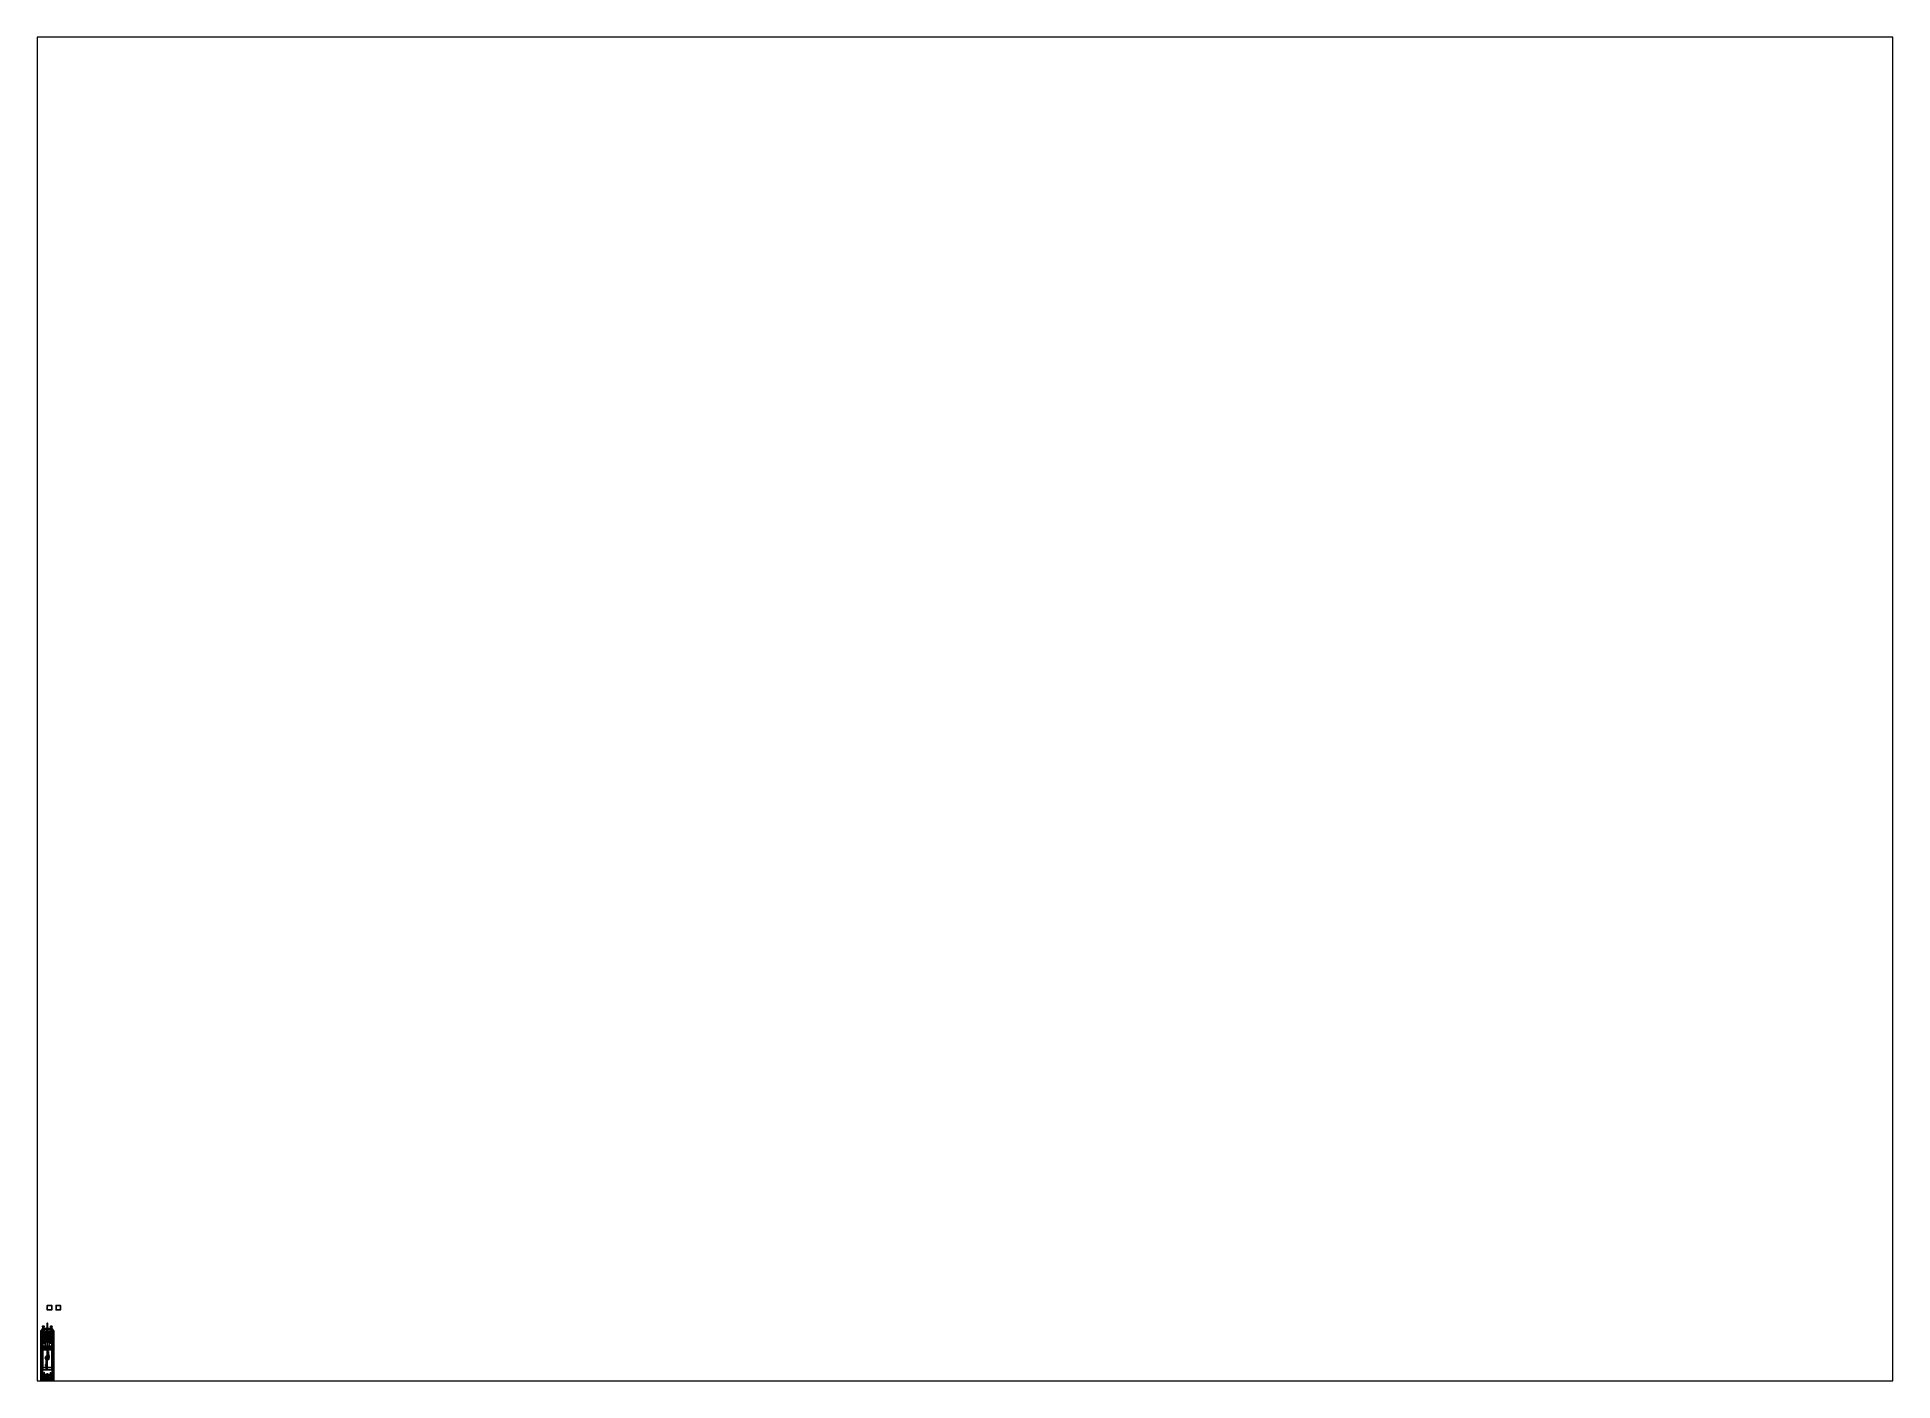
# Paper-space layout 'Layout1' of a CAD drawing. Header units: millimetres. Extents: x 28 to 251, y 20 to 181.
# The model-space entities are those that its viewports show. They can reach past a viewport. Long polylines and large blocks are cut down to what shows.
import ezdxf

# ---------------------------------------------------------------- set-up
doc = ezdxf.new("R2010")
doc.units = ezdxf.units.MM
for name, color, linetype in [('barrel', 1, 'Continuous'), ('buffer', 1, 'Continuous'), ('drawing', 9, 'Continuous'), ('gun', 1, 'Continuous'), ('gun_mount', 3, 'Continuous'), ('rangefinders', 2, 'Continuous'), ('sleeve', 5, 'Continuous'), ('turret', 2, 'Continuous'), ('wheels', 2, 'Continuous')]:
    doc.layers.add(name, color=color, linetype=linetype)

msp = doc.modelspace()

# ---------------------------------------------------------------- linework, layer by layer
for points in [[(1, 12, 1), (1, 12), (0, 12), (0, 12, 1)], [(1, 12), (1, 11), (0, 11), (0, 12)], [(0, 12), (0, 11), (0, 11, 1), (0, 12, 1)], [(0, 12, 1), (0, 11, 1), (1, 11, 1), (1, 12, 1)], [(0, 11, 1), (0, 11), (1, 11), (1, 11, 1)], [(1, 11, 1), (1, 11), (1, 12), (1, 12, 1)], [(3, 12), (3, 11), (2, 11), (2, 12)], [(2, 12), (2, 11), (3, 11), (3, 12)], [(-1, 6.75, 17.04), (-1.5, 6.1, 17.04), (-1.5, 6.1, 18.3), (-1, 6.75, 18.3)], [(-1.3, 6.1, 18.3), (-0.95, 6.55, 18.3), (-1, 6.75, 18.3), (-1.5, 6.1, 18.3)], [(-1, 6.75, 1.34), (-1.5, 6.1, 1.34), (-1.5, 6.1, 3.28), (-1, 6.75, 3.42)], [(-1.5, 6.1, 3.28), (-1.5, 2.35, 3.28), (-1, 1.85, 3.42), (-1, 6.75, 3.42)], [(-1, 6.75, 3.42), (-1.5, 6.1, 3.28), (1.5, 6.1, 3.28), (1, 6.75, 3.42)], [(1, 6.75, 3.42), (1.5, 6.1, 3.28), (-1.5, 6.1, 3.28), (-1, 6.75, 3.42)], [(-1.3, 6.1, -23.9), (-0.95, 6.55, -23.9), (-1, 6.75, -23.9), (-1.5, 6.1, -23.9)], [(-1, 6.75, -25.16), (-1.5, 6.1, -25.16), (-1.5, 6.1, -23.9), (-1, 6.75, -23.9)], [(-1.08, 6.65, 17.04), (-1.08, 6.46, 15.87), (-1.32, 6.1, 15.87), (-1.5, 6.1, 17.04)], [(-1.08, 6.65, 1.34), (-1.08, 6.46, 0.17), (-1.32, 6.1, 0.17), (-1.5, 6.1, 1.34)], [(-1.08, 6.65, -25.16), (-1.08, 6.46, -26.33), (-1.32, 6.1, -26.33), (-1.5, 6.1, -25.16)], [(-1.5, 6.1, 17.04), (-1.5, 1.22, 17.04), (-1.5, 1.22, 18.3), (-1.5, 6.1, 18.3)], [(-1.5, 6.1, 17.04), (-1.32, 6.1, 15.87), (-1.32, 3.23, 15.87), (-1.5, 3.23, 17.04)], [(-1.3, 2.72, 18.3), (-1.3, 6.1, 18.3), (-1.5, 6.1, 18.3), (-1.5, 2.72, 18.3)], [(-1.5, 6.1, 1.34), (-1.32, 6.1, 0.17), (-1.32, 3.23, 0.17), (-1.5, 3.23, 1.34)], [(-1.5, 6.1, 1.34), (-1.5, 2.68, 1.34), (-1.5, 2.68, 2.31), (-1.5, 6.1, 2.31)], [(-1.5, 6.1, 2.31), (-1.5, 3.38, 2.31), (-1.5, 3.38, 2.72), (-1.5, 6.1, 2.72)], [(-1.5, 6.1, 2.72), (-1.5, 2.68, 2.72), (-1.5, 2.68, 3.28), (-1.5, 6.1, 3.28)], [(-1.5, 6.1, -25.16), (-1.32, 6.1, -26.33), (-1.32, 3.23, -26.33), (-1.5, 3.23, -25.16)], [(-1.5, 6.1, -25.16), (-1.5, 1.22, -25.16), (-1.5, 1.22, -23.9), (-1.5, 6.1, -23.9)], [(-1.3, 2.72, -23.9), (-1.3, 6.1, -23.9), (-1.5, 6.1, -23.9), (-1.5, 2.72, -23.9)], [(-1.32, 3.23, 15.87), (-1.32, 6.1, 15.87), (-1.08, 6.46, 15.87), (-1.08, 3.23, 15.87)], [(-1.32, 3.23, 0.17), (-1.32, 6.1, 0.17), (-1.08, 6.46, 0.17), (-1.08, 3.23, 0.17)], [(-1.32, 3.23, -26.33), (-1.32, 6.1, -26.33), (-1.08, 6.46, -26.33), (-1.08, 3.23, -26.33)], [(-1.3, 6.1, 18.3), (-1.3, 6.1, 17.07), (-0.95, 6.55, 17.07), (-0.95, 6.55, 18.3)], [(0.95, 6.55, 17.07), (-0.95, 6.55, 17.07), (-1.3, 6.1, 17.07), (1.3, 6.1, 17.07)], [(0.95, 6.55, -25.13), (-0.95, 6.55, -25.13), (-1.3, 6.1, -25.13), (1.3, 6.1, -25.13)], [(-1.3, 6.1, -23.9), (-1.3, 6.1, -25.13), (-0.95, 6.55, -25.13), (-0.95, 6.55, -23.9)], [(-1.3, 2.72, 18.3), (-1.3, 2.72, 17.07), (-1.3, 6.1, 17.07), (-1.3, 6.1, 18.3)], [(1.3, 6.1, 17.07), (-1.3, 6.1, 17.07), (-1.3, 2.72, 17.07), (1.3, 2.72, 17.07)], [(-1.3, 2.72, -23.9), (-1.3, 2.72, -25.13), (-1.3, 6.1, -25.13), (-1.3, 6.1, -23.9)], [(1.3, 6.1, -25.13), (-1.3, 6.1, -25.13), (-1.3, 2.72, -25.13), (1.3, 2.72, -25.13)], [(-1.08, 6.75, 16.59), (-1.08, 6.57, 16.59), (-1.08, 6.65, 17.04), (-1.08, 6.75, 17.04)], [(-1.08, 6.75, 17.04), (-1.08, 6.65, 17.04), (-1.08, 6.65, 17.04), (-1, 6.75, 17.04)], [(1.08, 6.75, 17.04), (1.08, 6.75, 16.59), (-1.08, 6.75, 16.59), (-1.08, 6.75, 17.04)], [(1.08, 6.75, 16.59), (1.08, -6.75, 16.59), (-1.08, -6.75, 16.59), (-1.08, 6.75, 16.59)], [(1.08, 6.75, 0.89), (1.08, -6.75, 0.89), (-1.08, -6.75, 0.89), (-1.08, 6.75, 0.89)], [(1.08, 6.75, 1.34), (1.08, 6.75, 0.89), (-1.08, 6.75, 0.89), (-1.08, 6.75, 1.34)], [(-1.08, 6.75, 1.34), (-1.08, 6.65, 1.34), (-1.08, 6.65, 1.34), (-1, 6.75, 1.34)], [(-1.08, 6.75, 0.89), (-1.08, 6.57, 0.89), (-1.08, 6.65, 1.34), (-1.08, 6.75, 1.34)], [(1.08, 6.75, -25.61), (1.08, -6.75, -25.61), (-1.08, -6.75, -25.61), (-1.08, 6.75, -25.61)], [(1.08, 6.75, -25.16), (1.08, 6.75, -25.61), (-1.08, 6.75, -25.61), (-1.08, 6.75, -25.16)], [(-1.08, 6.75, -25.16), (-1.08, 6.65, -25.16), (-1.08, 6.65, -25.16), (-1, 6.75, -25.16)], [(-1.08, 6.75, -25.61), (-1.08, 6.57, -25.61), (-1.08, 6.65, -25.16), (-1.08, 6.75, -25.16)], [(-1.08, 3.23, 15.87), (-1.08, 6.46, 15.87), (-1.08, 6.65, 17.04), (-1.08, 3.23, 17.04)], [(-1.08, 3.23, 0.17), (-1.08, 6.46, 0.17), (-1.08, 6.65, 1.34), (-1.08, 3.23, 1.34)], [(-1.08, 3.23, -26.33), (-1.08, 6.46, -26.33), (-1.08, 6.65, -25.16), (-1.08, 3.23, -25.16)], [(1, 6.75, 18.3), (1, 6.75, 17.04), (-1, 6.75, 17.04), (-1, 6.75, 18.3)], [(-0.95, 6.55, 18.3), (0.95, 6.55, 18.3), (1, 6.75, 18.3), (-1, 6.75, 18.3)], [(-1, 6.75, 3.42), (-1, 5.34, 3.42), (0, 5.34, 3.61), (0, 6.75, 3.61)], [(0, 6.75, 3.61), (1, 6.75, 3.42), (-1, 6.75, 3.42), (0, 6.75, 3.61)], [(1, 6.75, 3.42), (1, 6.75, 1.34), (-1, 6.75, 1.34), (-1, 6.75, 3.42)], [(1, 6.75, -23.9), (1, 6.75, -25.16), (-1, 6.75, -25.16), (-1, 6.75, -23.9)], [(-0.95, 6.55, -23.9), (0.95, 6.55, -23.9), (1, 6.75, -23.9), (-1, 6.75, -23.9)], [(0, 5.34, 3.61), (-1, 5.34, 3.42), (1, 5.34, 3.42), (0, 5.34, 3.61)], [(-1, 5.34, 3.42), (-1, 5.34, 2.19), (1, 5.34, 2.19), (1, 5.34, 3.42)], [(-1, 5.34, 2.19), (-1, 3.59, 2.19), (1, 3.59, 2.19), (1, 5.34, 2.19)], [(-1, 5.34, 3.42), (-1, 3.59, 3.42), (-1, 3.59, 2.19), (-1, 5.34, 2.19)], [(-0.95, 6.55, 18.3), (-0.95, 6.55, 17.07), (0.95, 6.55, 17.07), (0.95, 6.55, 18.3)], [(-0.95, 6.55, -23.9), (-0.95, 6.55, -25.13), (0.95, 6.55, -25.13), (0.95, 6.55, -23.9)], [(-0.32, 6.14, 3.55), (-0.45, 5.82, 3.52), (-0.45, 5.82, 4.02), (-0.32, 6.14, 4.02)], [(-0.32, 6.14, 4.02), (-0.45, 5.82, 4.02), (-0.32, 5.82, 4.16), (-0.23, 6.05, 4.16)], [(-0.45, 5.82, 3.52), (-0.32, 5.5, 3.55), (-0.32, 5.5, 4.02), (-0.45, 5.82, 4.02)], [(-0.45, 5.82, 4.02), (-0.32, 5.5, 4.02), (-0.23, 5.59, 4.16), (-0.32, 5.82, 4.16)], [(-0.26, 5.16, -13.42), (-0.37, 4.9, -13.42), (-0.37, 4.9, -13.38), (-0.26, 5.16, -13.38)], [(-0.26, 5.16, -13.38), (-0.37, 4.9, -13.38), (-0.28, 4.9, -13.38), (-0.2, 5.1, -13.38)], [(-0.26, 5.16, 17.07), (-0.37, 4.9, 17.07), (-0.37, 4.9, 17.28), (-0.26, 5.16, 17.28)], [(-0.26, 5.16, 17.28), (-0.37, 4.9, 17.28), (-0.28, 4.9, 17.28), (-0.2, 5.1, 17.28)], [(-0.37, 4.9, -13.42), (-0.26, 4.64, -13.42), (-0.26, 4.64, -13.38), (-0.37, 4.9, -13.38)], [(-0.37, 4.9, -13.38), (-0.26, 4.64, -13.38), (-0.2, 4.7, -13.38), (-0.28, 4.9, -13.38)], [(-0.37, 4.9, 17.07), (-0.26, 4.64, 17.07), (-0.26, 4.64, 17.28), (-0.37, 4.9, 17.28)], [(-0.37, 4.9, 17.28), (-0.26, 4.64, 17.28), (-0.2, 4.7, 17.28), (-0.28, 4.9, 17.28)], [(0, 6.27, 3.61), (-0.32, 6.14, 3.55), (-0.32, 6.14, 4.02), (0, 6.27, 4.02)], [(0, 6.27, 4.02), (-0.32, 6.14, 4.02), (-0.23, 6.05, 4.16), (0, 6.14, 4.16)], [(0, 5.5, 4.16), (-0.23, 6.05, 4.16), (-0.32, 5.82, 4.16), (-0.23, 5.59, 4.16)], [(-0.32, 5.5, 4.02), (0, 5.37, 4.02), (0, 5.5, 4.16), (-0.23, 5.59, 4.16)], [(-0.32, 5.5, 3.55), (0, 5.37, 3.61), (0, 5.37, 4.02), (-0.32, 5.5, 4.02)], [(-0.2, 5.1, -13.38), (-0.28, 4.9, -13.38), (-0.22, 4.9, -13.24), (-0.16, 5.06, -13.24)], [(-0.2, 5.1, 17.28), (-0.28, 4.9, 17.28), (-0.22, 4.9, 17.42), (-0.16, 5.06, 17.42)], [(-0.28, 4.9, -13.38), (-0.2, 4.7, -13.38), (-0.16, 4.74, -13.24), (-0.22, 4.9, -13.24)], [(-0.28, 4.9, 17.28), (-0.2, 4.7, 17.28), (-0.16, 4.74, 17.42), (-0.22, 4.9, 17.42)], [(0, 5.27, -13.42), (-0.26, 5.16, -13.42), (-0.26, 5.16, -13.38), (0, 5.27, -13.38)], [(0, 5.27, -13.38), (-0.26, 5.16, -13.38), (-0.2, 5.1, -13.38), (0, 5.18, -13.38)], [(0, 5.27, 17.07), (-0.26, 5.16, 17.07), (-0.26, 5.16, 17.28), (0, 5.27, 17.28)], [(0, 5.27, 17.28), (-0.26, 5.16, 17.28), (-0.2, 5.1, 17.28), (0, 5.18, 17.28)], [(-0.26, 4.64, -13.38), (0, 4.53, -13.38), (0, 4.62, -13.38), (-0.2, 4.7, -13.38)], [(-0.26, 4.64, 17.28), (0, 4.53, 17.28), (0, 4.62, 17.28), (-0.2, 4.7, 17.28)], [(-0.26, 4.64, -13.42), (0, 4.53, -13.42), (0, 4.53, -13.38), (-0.26, 4.64, -13.38)], [(-0.26, 4.64, 17.07), (0, 4.53, 17.07), (0, 4.53, 17.28), (-0.26, 4.64, 17.28)], [(0.23, 5.59, 4.16), (0, 6.14, 4.16), (-0.23, 6.05, 4.16), (0, 5.5, 4.16)], [(-0.2, 4.9, -13.17), (-0.14, 5.04, -13.17), (-0.16, 5.06, -13.24), (-0.22, 4.9, -13.24)], [(-0.2, 4.9, 17.49), (-0.14, 5.04, 17.49), (-0.16, 5.06, 17.42), (-0.22, 4.9, 17.42)], [(-0.14, 4.76, -13.17), (-0.2, 4.9, -13.17), (-0.22, 4.9, -13.24), (-0.16, 4.74, -13.24)], [(-0.14, 4.76, 17.49), (-0.2, 4.9, 17.49), (-0.22, 4.9, 17.42), (-0.16, 4.74, 17.42)], [(0, 5.18, -13.38), (-0.2, 5.1, -13.38), (-0.16, 5.06, -13.24), (0, 5.12, -13.24)], [(0, 5.18, 17.28), (-0.2, 5.1, 17.28), (-0.16, 5.06, 17.42), (0, 5.12, 17.42)], [(-0.14, 4.9, -12.59), (-0.1, 5, -12.59), (-0.14, 5.04, -13.17), (-0.2, 4.9, -13.17)], [(-0.14, 4.9, 18.07), (-0.1, 5, 18.07), (-0.14, 5.04, 17.49), (-0.2, 4.9, 17.49)], [(-0.1, 4.8, -12.59), (-0.14, 4.9, -12.59), (-0.2, 4.9, -13.17), (-0.14, 4.76, -13.17)], [(-0.1, 4.8, 18.07), (-0.14, 4.9, 18.07), (-0.2, 4.9, 17.49), (-0.14, 4.76, 17.49)], [(-0.2, 4.7, -13.38), (0, 4.62, -13.38), (0, 4.68, -13.24), (-0.16, 4.74, -13.24)], [(-0.2, 4.7, 17.28), (0, 4.62, 17.28), (0, 4.68, 17.42), (-0.16, 4.74, 17.42)], [(-0.14, 5.04, -13.17), (0, 5.11, -13.17), (0, 5.12, -13.24), (-0.16, 5.06, -13.24)], [(-0.14, 5.04, 17.49), (0, 5.11, 17.49), (0, 5.12, 17.42), (-0.16, 5.06, 17.42)], [(0, 4.7, -13.17), (-0.14, 4.76, -13.17), (-0.16, 4.74, -13.24), (0, 4.68, -13.24)], [(0, 4.7, 17.49), (-0.14, 4.76, 17.49), (-0.16, 4.74, 17.42), (0, 4.68, 17.42)], [(-0.1, 5, -12.59), (0, 5.04, -12.59), (0, 5.11, -13.17), (-0.14, 5.04, -13.17)], [(-0.1, 5, 18.07), (0, 5.04, 18.07), (0, 5.11, 17.49), (-0.14, 5.04, 17.49)], [(0, 4.76, -12.59), (-0.1, 4.8, -12.59), (-0.14, 4.76, -13.17), (0, 4.7, -13.17)], [(0, 4.76, 18.07), (-0.1, 4.8, 18.07), (-0.14, 4.76, 17.49), (0, 4.7, 17.49)], [(0, 5.34, 3.61), (1, 5.34, 3.42), (1, 6.75, 3.42), (0, 6.75, 3.61)], [(0.32, 6.14, 3.55), (0, 6.27, 3.61), (0, 6.27, 4.02), (0.32, 6.14, 4.02)], [(0.32, 6.14, 4.02), (0, 6.27, 4.02), (0, 6.14, 4.16), (0.23, 6.05, 4.16)], [(0.32, 5.82, 4.16), (0.23, 6.05, 4.16), (0, 6.14, 4.16), (0.23, 5.59, 4.16)], [(0, 5.37, 4.02), (0.32, 5.5, 4.02), (0.23, 5.59, 4.16), (0, 5.5, 4.16)], [(0, 5.37, 3.61), (0.32, 5.5, 3.55), (0.32, 5.5, 4.02), (0, 5.37, 4.02)], [(0.26, 5.16, -13.42), (0, 5.27, -13.42), (0, 5.27, -13.38), (0.26, 5.16, -13.38)], [(0.26, 5.16, -13.38), (0, 5.27, -13.38), (0, 5.18, -13.38), (0.2, 5.1, -13.38)], [(0.26, 5.16, 17.07), (0, 5.27, 17.07), (0, 5.27, 17.28), (0.26, 5.16, 17.28)], [(0.26, 5.16, 17.28), (0, 5.27, 17.28), (0, 5.18, 17.28), (0.2, 5.1, 17.28)], [(0.2, 5.1, -13.38), (0, 5.18, -13.38), (0, 5.12, -13.24), (0.16, 5.06, -13.24)], [(0.2, 5.1, 17.28), (0, 5.18, 17.28), (0, 5.12, 17.42), (0.16, 5.06, 17.42)], [(0, 5.11, -13.17), (0.14, 5.04, -13.17), (0.16, 5.06, -13.24), (0, 5.12, -13.24)], [(0, 5.11, 17.49), (0.14, 5.04, 17.49), (0.16, 5.06, 17.42), (0, 5.12, 17.42)], [(0, 5.04, -12.59), (0.1, 5, -12.59), (0.14, 5.04, -13.17), (0, 5.11, -13.17)], [(0, 5.04, 18.07), (0.1, 5, 18.07), (0.14, 5.04, 17.49), (0, 5.11, 17.49)], [(0.1, 4.8, -12.59), (0, 4.76, -12.59), (0, 4.7, -13.17), (0.14, 4.76, -13.17)], [(0.1, 4.8, 18.07), (0, 4.76, 18.07), (0, 4.7, 17.49), (0.14, 4.76, 17.49)], [(0.14, 4.76, -13.17), (0, 4.7, -13.17), (0, 4.68, -13.24), (0.16, 4.74, -13.24)], [(0.14, 4.76, 17.49), (0, 4.7, 17.49), (0, 4.68, 17.42), (0.16, 4.74, 17.42)], [(0, 4.62, -13.38), (0.2, 4.7, -13.38), (0.16, 4.74, -13.24), (0, 4.68, -13.24)], [(0, 4.62, 17.28), (0.2, 4.7, 17.28), (0.16, 4.74, 17.42), (0, 4.68, 17.42)], [(0, 4.53, -13.38), (0.26, 4.64, -13.38), (0.2, 4.7, -13.38), (0, 4.62, -13.38)], [(0, 4.53, 17.28), (0.26, 4.64, 17.28), (0.2, 4.7, 17.28), (0, 4.62, 17.28)], [(0, 4.53, -13.42), (0.26, 4.64, -13.42), (0.26, 4.64, -13.38), (0, 4.53, -13.38)], [(0, 4.53, 17.07), (0.26, 4.64, 17.07), (0.26, 4.64, 17.28), (0, 4.53, 17.28)], [(0.1, 5, -12.59), (0.14, 4.9, -12.59), (0.2, 4.9, -13.17), (0.14, 5.04, -13.17)], [(0.1, 5, 18.07), (0.14, 4.9, 18.07), (0.2, 4.9, 17.49), (0.14, 5.04, 17.49)], [(0.14, 4.9, -12.59), (0.1, 4.8, -12.59), (0.14, 4.76, -13.17), (0.2, 4.9, -13.17)], [(0.14, 4.9, 18.07), (0.1, 4.8, 18.07), (0.14, 4.76, 17.49), (0.2, 4.9, 17.49)], [(0.14, 5.04, -13.17), (0.2, 4.9, -13.17), (0.22, 4.9, -13.24), (0.16, 5.06, -13.24)], [(0.14, 5.04, 17.49), (0.2, 4.9, 17.49), (0.22, 4.9, 17.42), (0.16, 5.06, 17.42)], [(0.2, 4.9, -13.17), (0.14, 4.76, -13.17), (0.16, 4.74, -13.24), (0.22, 4.9, -13.24)], [(0.2, 4.9, 17.49), (0.14, 4.76, 17.49), (0.16, 4.74, 17.42), (0.22, 4.9, 17.42)], [(0.28, 4.9, -13.38), (0.2, 5.1, -13.38), (0.16, 5.06, -13.24), (0.22, 4.9, -13.24)], [(0.28, 4.9, 17.28), (0.2, 5.1, 17.28), (0.16, 5.06, 17.42), (0.22, 4.9, 17.42)], [(0.2, 4.7, -13.38), (0.28, 4.9, -13.38), (0.22, 4.9, -13.24), (0.16, 4.74, -13.24)], [(0.2, 4.7, 17.28), (0.28, 4.9, 17.28), (0.22, 4.9, 17.42), (0.16, 4.74, 17.42)], [(0.37, 4.9, -13.38), (0.26, 5.16, -13.38), (0.2, 5.1, -13.38), (0.28, 4.9, -13.38)], [(0.37, 4.9, 17.28), (0.26, 5.16, 17.28), (0.2, 5.1, 17.28), (0.28, 4.9, 17.28)], [(0.26, 4.64, -13.38), (0.37, 4.9, -13.38), (0.28, 4.9, -13.38), (0.2, 4.7, -13.38)], [(0.26, 4.64, 17.28), (0.37, 4.9, 17.28), (0.28, 4.9, 17.28), (0.2, 4.7, 17.28)], [(0.45, 5.82, 4.02), (0.32, 6.14, 4.02), (0.23, 6.05, 4.16), (0.32, 5.82, 4.16)], [(0.32, 5.5, 4.02), (0.45, 5.82, 4.02), (0.32, 5.82, 4.16), (0.23, 5.59, 4.16)], [(0.37, 4.9, -13.42), (0.26, 5.16, -13.42), (0.26, 5.16, -13.38), (0.37, 4.9, -13.38)], [(0.37, 4.9, 17.07), (0.26, 5.16, 17.07), (0.26, 5.16, 17.28), (0.37, 4.9, 17.28)], [(0.26, 4.64, -13.42), (0.37, 4.9, -13.42), (0.37, 4.9, -13.38), (0.26, 4.64, -13.38)], [(0.26, 4.64, 17.07), (0.37, 4.9, 17.07), (0.37, 4.9, 17.28), (0.26, 4.64, 17.28)], [(0.45, 5.82, 3.52), (0.32, 6.14, 3.55), (0.32, 6.14, 4.02), (0.45, 5.82, 4.02)], [(0.32, 5.5, 3.55), (0.45, 5.82, 3.52), (0.45, 5.82, 4.02), (0.32, 5.5, 4.02)], [(0.95, 6.55, 18.3), (1.3, 6.1, 18.3), (1.5, 6.1, 18.3), (1, 6.75, 18.3)], [(0.95, 6.55, -23.9), (1.3, 6.1, -23.9), (1.5, 6.1, -23.9), (1, 6.75, -23.9)], [(0.95, 6.55, 18.3), (0.95, 6.55, 17.07), (1.3, 6.1, 17.07), (1.3, 6.1, 18.3)], [(0.95, 6.55, -23.9), (0.95, 6.55, -25.13), (1.3, 6.1, -25.13), (1.3, 6.1, -23.9)], [(1.5, 6.1, 18.3), (1.5, 6.1, 17.04), (1, 6.75, 17.04), (1, 6.75, 18.3)], [(1.08, 6.65, 17.04), (1.08, 6.75, 17.04), (1, 6.75, 17.04), (1.08, 6.65, 17.04)], [(1.5, 6.1, 3.28), (1.5, 6.1, 1.34), (1, 6.75, 1.34), (1, 6.75, 3.42)], [(1, 1.85, 3.42), (1.5, 2.35, 3.28), (1.5, 6.1, 3.28), (1, 6.75, 3.42)], [(1.08, 6.65, 1.34), (1.08, 6.75, 1.34), (1, 6.75, 1.34), (1.08, 6.65, 1.34)], [(1.5, 6.1, -23.9), (1.5, 6.1, -25.16), (1, 6.75, -25.16), (1, 6.75, -23.9)], [(1.08, 6.65, -25.16), (1.08, 6.75, -25.16), (1, 6.75, -25.16), (1.08, 6.65, -25.16)], [(1, 5.34, 2.19), (1, 3.59, 2.19), (1, 3.59, 3.42), (1, 5.34, 3.42)], [(1.08, 6.65, 17.04), (1.08, 6.57, 16.59), (1.08, 6.75, 16.59), (1.08, 6.75, 17.04)], [(1.08, 6.65, 1.34), (1.08, 6.57, 0.89), (1.08, 6.75, 0.89), (1.08, 6.75, 1.34)], [(1.08, 6.65, -25.16), (1.08, 6.57, -25.61), (1.08, 6.75, -25.61), (1.08, 6.75, -25.16)], [(1.5, 6.1, 17.04), (1.32, 6.1, 15.87), (1.08, 6.46, 15.87), (1.08, 6.65, 17.04)], [(1.08, 6.46, 15.87), (1.08, 3.23, 15.87), (1.08, 3.23, 17.04), (1.08, 6.65, 17.04)], [(1.08, 6.46, 0.17), (1.08, 3.23, 0.17), (1.08, 3.23, 1.34), (1.08, 6.65, 1.34)], [(1.5, 6.1, 1.34), (1.32, 6.1, 0.17), (1.08, 6.46, 0.17), (1.08, 6.65, 1.34)], [(1.08, 6.46, -26.33), (1.08, 3.23, -26.33), (1.08, 3.23, -25.16), (1.08, 6.65, -25.16)], [(1.5, 6.1, -25.16), (1.32, 6.1, -26.33), (1.08, 6.46, -26.33), (1.08, 6.65, -25.16)], [(1.32, 6.1, 15.87), (1.32, 3.23, 15.87), (1.08, 3.23, 15.87), (1.08, 6.46, 15.87)], [(1.32, 6.1, 0.17), (1.32, 3.23, 0.17), (1.08, 3.23, 0.17), (1.08, 6.46, 0.17)], [(1.32, 6.1, -26.33), (1.32, 3.23, -26.33), (1.08, 3.23, -26.33), (1.08, 6.46, -26.33)], [(1.3, 6.1, 17.07), (1.3, 2.72, 17.07), (1.3, 2.72, 18.3), (1.3, 6.1, 18.3)], [(1.3, 6.1, 18.3), (1.3, 2.72, 18.3), (1.5, 2.72, 18.3), (1.5, 6.1, 18.3)], [(1.3, 6.1, -25.13), (1.3, 2.72, -25.13), (1.3, 2.72, -23.9), (1.3, 6.1, -23.9)], [(1.3, 6.1, -23.9), (1.3, 2.72, -23.9), (1.5, 2.72, -23.9), (1.5, 6.1, -23.9)], [(1.5, 3.23, 17.04), (1.32, 3.23, 15.87), (1.32, 6.1, 15.87), (1.5, 6.1, 17.04)], [(1.5, 3.23, 1.34), (1.32, 3.23, 0.17), (1.32, 6.1, 0.17), (1.5, 6.1, 1.34)], [(1.5, 3.23, -25.16), (1.32, 3.23, -26.33), (1.32, 6.1, -26.33), (1.5, 6.1, -25.16)], [(1.5, 1.22, 18.3), (1.5, 1.22, 17.04), (1.5, 6.1, 17.04), (1.5, 6.1, 18.3)], [(1.5, 2.68, 2.31), (1.5, 2.68, 1.34), (1.5, 6.1, 1.34), (1.5, 6.1, 2.31)], [(1.5, 3.38, 2.72), (1.5, 3.38, 2.31), (1.5, 6.1, 2.31), (1.5, 6.1, 2.72)], [(1.5, 2.68, 3.28), (1.5, 2.68, 2.72), (1.5, 6.1, 2.72), (1.5, 6.1, 3.28)], [(1.5, 1.22, -23.9), (1.5, 1.22, -25.16), (1.5, 6.1, -25.16), (1.5, 6.1, -23.9)], [(-1.5, 3.38, 2.72), (-1.3, 3.3, 2.67), (-1.3, 2.76, 2.67), (-1.5, 2.68, 2.72)], [(-1.5, 2.68, 2.31), (-1.3, 2.76, 2.39), (-1.3, 3.3, 2.39), (-1.5, 3.38, 2.31)], [(-1.5, 3.38, 2.31), (-1.3, 3.3, 2.39), (-1.3, 3.3, 2.67), (-1.5, 3.38, 2.72)], [(-1.5, 3.23, 17.04), (-1.38, 3.23, 16.29), (-1.38, -3.23, 16.29), (-1.5, -3.23, 17.04)], [(-1.5, 3.23, 1.34), (-1.38, 3.23, 0.59), (-1.38, -3.23, 0.59), (-1.5, -3.23, 1.34)], [(-1.5, 3.23, -25.16), (-1.38, 3.23, -25.91), (-1.38, -3.23, -25.91), (-1.5, -3.23, -25.16)], [(-1.5, 2.68, 2.72), (-1.3, 2.76, 2.67), (-1.3, 2.76, 2.39), (-1.5, 2.68, 2.31)], [(-1.5, 2.72, 18.3), (-1.5, 2.22, 18.3), (-1.5, 2.22, 18.48), (-1.5, 2.72, 18.3)], [(-1.5, 2.72, 18.3), (-1.5, 2.22, 18.48), (-1.5, 2.22, 18.48), (-1, 2.72, 18.3)], [(-1, 2.72, 18.3), (-1.5, 2.22, 18.48), (-1.5, 2.22, 18.98), (-1, 2.72, 19.12)], [(-1, 2.72, 19.12), (-1.5, 2.22, 18.98), (1.5, 2.22, 18.98), (1, 2.72, 19.12)], [(-1.5, 2.22, 18.98), (-1.5, -2.22, 18.98), (-1, -2.72, 19.12), (-1, 2.72, 19.12)], [(1, 2.72, 19.12), (1.5, 2.22, 18.98), (-1.5, 2.22, 18.98), (-1, 2.72, 19.12)], [(-1, 2.72, -23.9), (-1.5, 2.22, -23.72), (-1.5, 2.22, -23.22), (-1, 2.72, -23.08)], [(-1.5, 2.72, -23.9), (-1.5, 2.22, -23.72), (-1.5, 2.22, -23.72), (-1, 2.72, -23.9)], [(-1.5, 2.72, -23.9), (-1.5, 2.22, -23.9), (-1.5, 2.22, -23.72), (-1.5, 2.72, -23.9)], [(-1.5, 2.22, -23.22), (-1.5, -2.22, -23.22), (-1, -2.72, -23.08), (-1, 2.72, -23.08)], [(1, 2.72, -23.08), (1.5, 2.22, -23.22), (-1.5, 2.22, -23.22), (-1, 2.72, -23.08)], [(-1, 2.72, -23.08), (-1.5, 2.22, -23.22), (1.5, 2.22, -23.22), (1, 2.72, -23.08)], [(-1.5, 2.68, 2.6), (-1.5, 2.35, 2.6), (-1.5, 2.35, 3.28), (-1.5, 2.68, 3.28)], [(-1.5, 2.68, 1.34), (-1.5, -1.2, 1.34), (-1.5, -1.2, 2.44), (-1.5, 2.68, 2.44)], [(-1.5, 2.68, 2.44), (-1.5, 1.85, 2.44), (-1.5, 1.85, 2.6), (-1.5, 2.68, 2.6)], [(-1.5, 2.35, 3.28), (-1.5, 2.35, 2.78), (-1, 1.85, 2.6), (-1, 1.85, 3.42)], [(-1, 1.85, 2.6), (-1.5, 2.35, 2.78), (-1.5, 2.35, 2.78), (-1.5, 1.85, 2.6)], [(-1, 1.85, 2.6), (-1.5, 2.35, 2.6), (-1.5, 2.35, 2.78), (-1, 1.85, 2.6)], [(-1.5, 2.35, 2.78), (-1.5, 2.35, 2.6), (-1.5, 1.85, 2.6)], [(1, 1.85, 3.42), (1.5, 2.35, 3.28), (-1.5, 2.35, 3.28), (-1, 1.85, 3.42)], [(-1, 1.85, 3.42), (-1.5, 2.35, 3.28), (1.5, 2.35, 3.28), (1, 1.85, 3.42)], [(-1.5, 2.22, 18.3), (-1.5, 1.22, 18.3), (-1.5, 1.22, 18.98), (-1.5, 2.22, 18.98)], [(-1.5, 2.22, -23.9), (-1.5, 1.22, -23.9), (-1.5, 1.22, -23.22), (-1.5, 2.22, -23.22)], [(-1.3, -1.2, 2.44), (-1.3, 1.85, 2.44), (-1.5, 1.85, 2.44), (-1.5, -1.2, 2.44)], [(-1.3, 1.85, 2.44), (-1.3, 1.85, 2.6), (-1.5, 1.85, 2.6), (-1.5, 1.85, 2.44)], [(-1.5, 1.22, 18.01), (-1.3, 1.14, 18.09), (-1.3, 1.14, 18.37), (-1.5, 1.22, 18.42)], [(-1.5, 1.22, 18.42), (-1.3, 1.14, 18.37), (-1.3, 0.6, 18.37), (-1.5, 0.52, 18.42)], [(-1.5, 0.52, 18.01), (-1.3, 0.6, 18.09), (-1.3, 1.14, 18.09), (-1.5, 1.22, 18.01)], [(-1.5, 1.22, 17.04), (-1.5, -1.22, 17.04), (-1.5, -1.22, 18.01), (-1.5, 1.22, 18.01)], [(-1.5, 1.22, 18.42), (-1.5, -1.22, 18.42), (-1.5, -1.22, 18.98), (-1.5, 1.22, 18.98)], [(-1.5, 1.22, -24.19), (-1.3, 1.14, -24.11), (-1.3, 1.14, -23.83), (-1.5, 1.22, -23.78)], [(-1.5, 1.22, -25.16), (-1.5, -1.22, -25.16), (-1.5, -1.22, -24.19), (-1.5, 1.22, -24.19)], [(-1.5, 0.52, -24.19), (-1.3, 0.6, -24.11), (-1.3, 1.14, -24.11), (-1.5, 1.22, -24.19)], [(-1.5, 1.22, -23.78), (-1.5, -1.22, -23.78), (-1.5, -1.22, -23.22), (-1.5, 1.22, -23.22)], [(-1.5, 1.22, -23.78), (-1.3, 1.14, -23.83), (-1.3, 0.6, -23.83), (-1.5, 0.52, -23.78)], [(-1.5, 0.52, 18.42), (-1.3, 0.6, 18.37), (-1.3, 0.6, 18.09), (-1.5, 0.52, 18.01)], [(-1.5, 0.52, -23.78), (-1.3, 0.6, -23.83), (-1.3, 0.6, -24.11), (-1.5, 0.52, -24.19)], [(-1.5, 0.52, 18.01), (-1.5, -0.52, 18.01), (-1.5, -0.52, 18.42), (-1.5, 0.52, 18.42)], [(-1.5, 0.52, -24.19), (-1.5, -0.52, -24.19), (-1.5, -0.52, -23.78), (-1.5, 0.52, -23.78)], [(-1.38, -3.23, 16.29), (-1.38, 3.23, 16.29), (-1.08, 3.23, 16.29), (-1.08, -3.23, 16.29)], [(-1.38, 3.23, 16.29), (-1.32, 3.23, 15.87), (-1.08, 3.23, 15.87), (-1.08, 3.23, 16.29)], [(-1.38, -3.23, 0.59), (-1.38, 3.23, 0.59), (-1.08, 3.23, 0.59), (-1.08, -3.23, 0.59)], [(-1.38, 3.23, 0.59), (-1.32, 3.23, 0.17), (-1.08, 3.23, 0.17), (-1.08, 3.23, 0.59)], [(-1.38, 3.23, -25.91), (-1.32, 3.23, -26.33), (-1.08, 3.23, -26.33), (-1.08, 3.23, -25.91)], [(-1.38, -3.23, -25.91), (-1.38, 3.23, -25.91), (-1.08, 3.23, -25.91), (-1.08, -3.23, -25.91)], [(-1.3, 3.3, 2.39), (-1.3, 2.76, 2.39), (-1.3, 2.76, 2.67), (-1.3, 3.3, 2.67)], [(1.3, 2.72, 17.07), (-1.3, 2.72, 17.07), (-1.3, 2.72, 18.3), (1.3, 2.72, 18.3)], [(1.3, 2.72, -25.13), (-1.3, 2.72, -25.13), (-1.3, 2.72, -23.9), (1.3, 2.72, -23.9)], [(-1.3, -6.1, 1.37), (1.3, -6.1, 1.37), (1.3, 1.85, 1.37), (-1.3, 1.85, 1.37)], [(-1.3, 1.85, 1.37), (1.3, 1.85, 1.37), (1.3, 1.85, 2.6), (-1.3, 1.85, 2.6)], [(-1.3, -1.2, 1.37), (-1.3, 1.85, 1.37), (-1.3, 1.85, 2.44), (-1.3, -1.2, 2.44)], [(-1.3, 1.14, 18.09), (-1.3, 0.6, 18.09), (-1.3, 0.6, 18.37), (-1.3, 1.14, 18.37)], [(-1.3, 1.14, -24.11), (-1.3, 0.6, -24.11), (-1.3, 0.6, -23.83), (-1.3, 1.14, -23.83)], [(-1.05, 3.59, 3.42), (-1.05, 1.85, 3.42), (-0.46, 1.85, 4.01), (-0.46, 3.59, 4.01)], [(-0.46, 3.59, 3.96), (-1, 3.59, 3.42), (-1.05, 3.59, 3.42), (-0.46, 3.59, 4.01)], [(-1, 3.59, 3.42), (-1, 1.85, 3.42), (-1.05, 1.85, 3.42), (-1.05, 3.59, 3.42)], [(-0.46, 1.85, 4.01), (-1.05, 1.85, 3.42), (-1, 1.85, 3.42), (-0.46, 1.85, 3.96)], [(-1, 3.59, 3.42), (-1, 1.85, 3.42), (0, 1.85, 3.61), (0, 3.59, 3.61)], [(0, 3.59, 3.61), (1, 3.59, 3.42), (-1, 3.59, 3.42), (0, 3.59, 3.61)], [(-0.46, 1.85, 3.96), (-1, 1.85, 3.42), (-1, 3.59, 3.42), (-0.46, 3.59, 3.96)], [(1, 3.59, 3.42), (1, 3.59, 2.19), (-1, 3.59, 2.19), (-1, 3.59, 3.42)], [(1, 2.72, 19.12), (1, 2.72, 18.3), (-1, 2.72, 18.3), (-1, 2.72, 19.12)], [(-1, 2.72, 19.12), (-1, -2.72, 19.12), (0, -2.72, 19.31), (0, 2.72, 19.31)], [(0, 2.72, 19.31), (1, 2.72, 19.12), (-1, 2.72, 19.12), (0, 2.72, 19.31)], [(1, 2.72, -23.08), (1, 2.72, -23.9), (-1, 2.72, -23.9), (-1, 2.72, -23.08)], [(-1, 2.72, -23.08), (-1, -2.72, -23.08), (0, -2.72, -22.89), (0, 2.72, -22.89)], [(0, 2.72, -22.89), (1, 2.72, -23.08), (-1, 2.72, -23.08), (0, 2.72, -22.89)], [(-1, 1.85, 3.42), (-1, 1.85, 2.6), (1, 1.85, 2.6), (1, 1.85, 3.42)], [(0, 1.85, 3.61), (-1, 1.85, 3.42), (1, 1.85, 3.42), (0, 1.85, 3.61)], [(-0.46, 3.59, 4.01), (-0.46, 1.85, 4.01), (0.46, 1.85, 4.01), (0.46, 3.59, 4.01)], [(0.46, 3.59, 3.96), (-0.46, 3.59, 3.96), (-0.46, 3.59, 4.01), (0.46, 3.59, 4.01)], [(0.46, 1.85, 3.96), (-0.46, 1.85, 3.96), (-0.46, 3.59, 3.96), (0.46, 3.59, 3.96)], [(0.46, 1.85, 4.01), (-0.46, 1.85, 4.01), (-0.46, 1.85, 3.96), (0.46, 1.85, 3.96)], [(-0.32, 0.32, 19.72), (-0.45, 0, 19.72), (-0.32, 0, 19.86), (-0.23, 0.23, 19.86)], [(-0.32, 0.32, 19.25), (-0.45, 0, 19.22), (-0.45, 0, 19.72), (-0.32, 0.32, 19.72)], [(-0.32, 0.32, -22.95), (-0.45, 0, -22.98), (-0.45, 0, -22.48), (-0.32, 0.32, -22.48)], [(-0.32, 0.32, -22.48), (-0.45, 0, -22.48), (-0.32, 0, -22.34), (-0.23, 0.23, -22.34)], [(-0.45, 0, 19.72), (-0.32, -0.32, 19.72), (-0.23, -0.23, 19.86), (-0.32, 0, 19.86)], [(-0.45, 0, 19.22), (-0.32, -0.32, 19.25), (-0.32, -0.32, 19.72), (-0.45, 0, 19.72)], [(-0.45, 0, -22.98), (-0.32, -0.32, -22.95), (-0.32, -0.32, -22.48), (-0.45, 0, -22.48)], [(-0.45, 0, -22.48), (-0.32, -0.32, -22.48), (-0.23, -0.23, -22.34), (-0.32, 0, -22.34)], [(0, 0.45, 19.72), (-0.32, 0.32, 19.72), (-0.23, 0.23, 19.86), (0, 0.32, 19.86)], [(0, 0.45, 19.31), (-0.32, 0.32, 19.25), (-0.32, 0.32, 19.72), (0, 0.45, 19.72)], [(0, 0.45, -22.89), (-0.32, 0.32, -22.95), (-0.32, 0.32, -22.48), (0, 0.45, -22.48)], [(0, 0.45, -22.48), (-0.32, 0.32, -22.48), (-0.23, 0.23, -22.34), (0, 0.32, -22.34)], [(0, -0.32, 19.86), (-0.23, 0.23, 19.86), (-0.32, 0, 19.86), (-0.23, -0.23, 19.86)], [(0, -0.32, -22.34), (-0.23, 0.23, -22.34), (-0.32, 0, -22.34), (-0.23, -0.23, -22.34)], [(0.23, -0.23, 19.86), (0, 0.32, 19.86), (-0.23, 0.23, 19.86), (0, -0.32, 19.86)], [(0.23, -0.23, -22.34), (0, 0.32, -22.34), (-0.23, 0.23, -22.34), (0, -0.32, -22.34)], [(0, 1.85, 3.61), (1, 1.85, 3.42), (1, 3.59, 3.42), (0, 3.59, 3.61)], [(0, -2.72, 19.31), (1, -2.72, 19.12), (1, 2.72, 19.12), (0, 2.72, 19.31)], [(0, -2.72, -22.89), (1, -2.72, -23.08), (1, 2.72, -23.08), (0, 2.72, -22.89)], [(0.32, 0.32, 19.72), (0, 0.45, 19.72), (0, 0.32, 19.86), (0.23, 0.23, 19.86)], [(0.32, 0.32, 19.25), (0, 0.45, 19.31), (0, 0.45, 19.72), (0.32, 0.32, 19.72)], [(0.32, 0.32, -22.95), (0, 0.45, -22.89), (0, 0.45, -22.48), (0.32, 0.32, -22.48)], [(0.32, 0.32, -22.48), (0, 0.45, -22.48), (0, 0.32, -22.34), (0.23, 0.23, -22.34)], [(0.32, 0, 19.86), (0.23, 0.23, 19.86), (0, 0.32, 19.86), (0.23, -0.23, 19.86)], [(0.32, 0, -22.34), (0.23, 0.23, -22.34), (0, 0.32, -22.34), (0.23, -0.23, -22.34)], [(0.45, 0, 19.72), (0.32, 0.32, 19.72), (0.23, 0.23, 19.86), (0.32, 0, 19.86)], [(0.45, 0, -22.48), (0.32, 0.32, -22.48), (0.23, 0.23, -22.34), (0.32, 0, -22.34)], [(0.32, -0.32, 19.72), (0.45, 0, 19.72), (0.32, 0, 19.86), (0.23, -0.23, 19.86)], [(0.32, -0.32, -22.48), (0.45, 0, -22.48), (0.32, 0, -22.34), (0.23, -0.23, -22.34)], [(0.45, 0, 19.22), (0.32, 0.32, 19.25), (0.32, 0.32, 19.72), (0.45, 0, 19.72)], [(0.45, 0, -22.98), (0.32, 0.32, -22.95), (0.32, 0.32, -22.48), (0.45, 0, -22.48)], [(0.32, -0.32, 19.25), (0.45, 0, 19.22), (0.45, 0, 19.72), (0.32, -0.32, 19.72)], [(0.32, -0.32, -22.95), (0.45, 0, -22.98), (0.45, 0, -22.48), (0.32, -0.32, -22.48)], [(0.46, 3.59, 3.96), (1, 3.59, 3.42), (1, 1.85, 3.42), (0.46, 1.85, 3.96)], [(0.46, 3.59, 4.01), (1.05, 3.59, 3.42), (1, 3.59, 3.42), (0.46, 3.59, 3.96)], [(1.05, 1.85, 3.42), (1.05, 3.59, 3.42), (0.46, 3.59, 4.01), (0.46, 1.85, 4.01)], [(0.46, 1.85, 3.96), (1, 1.85, 3.42), (1.05, 1.85, 3.42), (0.46, 1.85, 4.01)], [(1, 1.85, 3.42), (1, 3.59, 3.42), (1.05, 3.59, 3.42), (1.05, 1.85, 3.42)], [(1.5, 2.22, 18.98), (1.5, 2.22, 18.48), (1, 2.72, 18.3), (1, 2.72, 19.12)], [(1, 2.72, 18.3), (1.5, 2.22, 18.48), (1.5, 2.22, 18.48), (1.5, 2.72, 18.3)], [(1, 2.72, 18.3), (1.5, 2.22, 18.3), (1.5, 2.22, 18.48), (1, 2.72, 18.3)], [(1, -2.72, 19.12), (1.5, -2.22, 18.98), (1.5, 2.22, 18.98), (1, 2.72, 19.12)], [(1, 2.72, -23.9), (1.5, 2.22, -23.9), (1.5, 2.22, -23.72), (1, 2.72, -23.9)], [(1, 2.72, -23.9), (1.5, 2.22, -23.72), (1.5, 2.22, -23.72), (1.5, 2.72, -23.9)], [(1.5, 2.22, -23.22), (1.5, 2.22, -23.72), (1, 2.72, -23.9), (1, 2.72, -23.08)], [(1, -2.72, -23.08), (1.5, -2.22, -23.22), (1.5, 2.22, -23.22), (1, 2.72, -23.08)], [(1, 1.85, 2.6), (1.5, 2.35, 2.78), (1.5, 2.35, 3.28), (1, 1.85, 3.42)], [(1.5, 1.85, 2.6), (1.5, 2.35, 2.78), (1.5, 2.35, 2.78), (1, 1.85, 2.6)], [(1.08, 3.23, 16.29), (1.08, 3.23, 15.87), (1.32, 3.23, 15.87), (1.38, 3.23, 16.29)], [(1.38, 3.23, 16.29), (1.38, -3.23, 16.29), (1.08, -3.23, 16.29), (1.08, 3.23, 16.29)], [(1.38, 3.23, 0.59), (1.38, -3.23, 0.59), (1.08, -3.23, 0.59), (1.08, 3.23, 0.59)], [(1.08, 3.23, 0.59), (1.08, 3.23, 0.17), (1.32, 3.23, 0.17), (1.38, 3.23, 0.59)], [(1.08, 3.23, -25.91), (1.08, 3.23, -26.33), (1.32, 3.23, -26.33), (1.38, 3.23, -25.91)], [(1.38, 3.23, -25.91), (1.38, -3.23, -25.91), (1.08, -3.23, -25.91), (1.08, 3.23, -25.91)], [(1.5, 2.68, 2.72), (1.3, 2.76, 2.67), (1.3, 3.3, 2.67), (1.5, 3.38, 2.72)], [(1.5, 3.38, 2.31), (1.3, 3.3, 2.39), (1.3, 2.76, 2.39), (1.5, 2.68, 2.31)], [(1.5, 3.38, 2.72), (1.3, 3.3, 2.67), (1.3, 3.3, 2.39), (1.5, 3.38, 2.31)], [(1.3, 2.76, 2.39), (1.3, 3.3, 2.39), (1.3, 3.3, 2.67), (1.3, 2.76, 2.67)], [(1.5, 2.68, 2.31), (1.3, 2.76, 2.39), (1.3, 2.76, 2.67), (1.5, 2.68, 2.72)], [(1.3, 1.85, 2.44), (1.3, 1.85, 1.37), (1.3, -1.2, 1.37), (1.3, -1.2, 2.44)], [(1.3, 1.85, 2.44), (1.3, -1.2, 2.44), (1.5, -1.2, 2.44), (1.5, 1.85, 2.44)], [(1.5, 1.85, 2.44), (1.5, 1.85, 2.6), (1.3, 1.85, 2.6), (1.3, 1.85, 2.44)], [(1.5, 0.52, 18.42), (1.3, 0.6, 18.37), (1.3, 1.14, 18.37), (1.5, 1.22, 18.42)], [(1.5, 1.22, 18.42), (1.3, 1.14, 18.37), (1.3, 1.14, 18.09), (1.5, 1.22, 18.01)], [(1.5, 1.22, 18.01), (1.3, 1.14, 18.09), (1.3, 0.6, 18.09), (1.5, 0.52, 18.01)], [(1.5, 1.22, -23.78), (1.3, 1.14, -23.83), (1.3, 1.14, -24.11), (1.5, 1.22, -24.19)], [(1.5, 1.22, -24.19), (1.3, 1.14, -24.11), (1.3, 0.6, -24.11), (1.5, 0.52, -24.19)], [(1.5, 0.52, -23.78), (1.3, 0.6, -23.83), (1.3, 1.14, -23.83), (1.5, 1.22, -23.78)], [(1.3, 0.6, 18.09), (1.3, 1.14, 18.09), (1.3, 1.14, 18.37), (1.3, 0.6, 18.37)], [(1.3, 0.6, -24.11), (1.3, 1.14, -24.11), (1.3, 1.14, -23.83), (1.3, 0.6, -23.83)], [(1.5, 0.52, 18.01), (1.3, 0.6, 18.09), (1.3, 0.6, 18.37), (1.5, 0.52, 18.42)], [(1.5, 0.52, -24.19), (1.3, 0.6, -24.11), (1.3, 0.6, -23.83), (1.5, 0.52, -23.78)], [(1.5, -3.23, 17.04), (1.38, -3.23, 16.29), (1.38, 3.23, 16.29), (1.5, 3.23, 17.04)], [(1.5, -3.23, 1.34), (1.38, -3.23, 0.59), (1.38, 3.23, 0.59), (1.5, 3.23, 1.34)], [(1.5, -3.23, -25.16), (1.38, -3.23, -25.91), (1.38, 3.23, -25.91), (1.5, 3.23, -25.16)], [(1.5, 2.22, 18.48), (1.5, 2.22, 18.3), (1.5, 2.72, 18.3)], [(1.5, 2.22, -23.72), (1.5, 2.22, -23.9), (1.5, 2.72, -23.9)], [(1.5, 2.35, 3.28), (1.5, 2.35, 2.6), (1.5, 2.68, 2.6), (1.5, 2.68, 3.28)], [(1.5, -1.2, 2.44), (1.5, -1.2, 1.34), (1.5, 2.68, 1.34), (1.5, 2.68, 2.44)], [(1.5, 2.68, 2.44), (1.5, 2.68, 2.6), (1.5, 1.85, 2.6), (1.5, 1.85, 2.44)], [(1.5, 1.85, 2.6), (1.5, 2.35, 2.6), (1.5, 2.35, 2.78), (1.5, 1.85, 2.6)], [(1.5, 1.22, 18.98), (1.5, 1.22, 18.3), (1.5, 2.22, 18.3), (1.5, 2.22, 18.98)], [(1.5, 1.22, -23.22), (1.5, 1.22, -23.9), (1.5, 2.22, -23.9), (1.5, 2.22, -23.22)], [(1.5, -1.22, 18.01), (1.5, -1.22, 17.04), (1.5, 1.22, 17.04), (1.5, 1.22, 18.01)], [(1.5, -1.22, 18.98), (1.5, -1.22, 18.42), (1.5, 1.22, 18.42), (1.5, 1.22, 18.98)], [(1.5, -1.22, -24.19), (1.5, -1.22, -25.16), (1.5, 1.22, -25.16), (1.5, 1.22, -24.19)], [(1.5, -1.22, -23.22), (1.5, -1.22, -23.78), (1.5, 1.22, -23.78), (1.5, 1.22, -23.22)], [(1.5, -0.52, 18.42), (1.5, -0.52, 18.01), (1.5, 0.52, 18.01), (1.5, 0.52, 18.42)], [(1.5, -0.52, -23.78), (1.5, -0.52, -24.19), (1.5, 0.52, -24.19), (1.5, 0.52, -23.78)], [(-1.5, -1.22, 18.01), (-1.3, -1.14, 18.09), (-1.3, -0.6, 18.09), (-1.5, -0.52, 18.01)], [(-1.5, -0.52, 18.42), (-1.3, -0.6, 18.37), (-1.3, -1.14, 18.37), (-1.5, -1.22, 18.42)], [(-1.5, -0.52, 18.01), (-1.3, -0.6, 18.09), (-1.3, -0.6, 18.37), (-1.5, -0.52, 18.42)], [(-1.5, -0.52, -24.19), (-1.3, -0.6, -24.11), (-1.3, -0.6, -23.83), (-1.5, -0.52, -23.78)], [(-1.5, -1.22, -24.19), (-1.3, -1.14, -24.11), (-1.3, -0.6, -24.11), (-1.5, -0.52, -24.19)], [(-1.5, -0.52, -23.78), (-1.3, -0.6, -23.83), (-1.3, -1.14, -23.83), (-1.5, -1.22, -23.78)], [(-1.5, -1.22, 18.42), (-1.3, -1.14, 18.37), (-1.3, -1.14, 18.09), (-1.5, -1.22, 18.01)], [(-1.5, -1.22, -23.78), (-1.3, -1.14, -23.83), (-1.3, -1.14, -24.11), (-1.5, -1.22, -24.19)], [(-1.5, -1.2, 1.34), (-1.5, -1.54, 1.34), (-1.5, -1.54, 2.6), (-1.5, -1.2, 2.44)], [(-1.3, -1.54, 2.6), (-1.3, -1.2, 2.44), (-1.5, -1.2, 2.44), (-1.5, -1.54, 2.6)], [(-1.5, -1.22, 17.04), (-1.5, -6.1, 17.04), (-1.5, -6.1, 18.3), (-1.5, -1.22, 18.3)], [(-1.5, -1.22, 18.3), (-1.5, -2.22, 18.3), (-1.5, -2.22, 18.98), (-1.5, -1.22, 18.98)], [(-1.5, -1.22, -25.16), (-1.5, -6.1, -25.16), (-1.5, -6.1, -23.9), (-1.5, -1.22, -23.9)], [(-1.5, -1.22, -23.9), (-1.5, -2.22, -23.9), (-1.5, -2.22, -23.22), (-1.5, -1.22, -23.22)], [(-1.3, -6.1, 2.6), (-1.3, -1.54, 2.6), (-1.5, -1.54, 2.6), (-1.5, -6.1, 2.6)], [(-1.5, -1.54, 1.34), (-1.5, -6.1, 1.34), (-1.5, -6.1, 2.6), (-1.5, -1.54, 2.6)], [(-1, -2.72, 19.12), (-1.5, -2.22, 18.98), (1.5, -2.22, 18.98), (1, -2.72, 19.12)], [(-1.5, -2.22, 18.98), (-1.5, -2.22, 18.48), (-1, -2.72, 18.3), (-1, -2.72, 19.12)], [(-1, -2.72, 18.3), (-1.5, -2.22, 18.48), (-1.5, -2.22, 18.48), (-1.5, -2.72, 18.3)], [(-1, -2.72, 18.3), (-1.5, -2.22, 18.3), (-1.5, -2.22, 18.48), (-1, -2.72, 18.3)], [(-1.5, -2.22, 18.48), (-1.5, -2.22, 18.3), (-1.5, -2.72, 18.3)], [(1, -2.72, 19.12), (1.5, -2.22, 18.98), (-1.5, -2.22, 18.98), (-1, -2.72, 19.12)], [(-1.5, -2.22, -23.72), (-1.5, -2.22, -23.9), (-1.5, -2.72, -23.9)], [(-1, -2.72, -23.9), (-1.5, -2.22, -23.9), (-1.5, -2.22, -23.72), (-1, -2.72, -23.9)], [(-1, -2.72, -23.9), (-1.5, -2.22, -23.72), (-1.5, -2.22, -23.72), (-1.5, -2.72, -23.9)], [(-1.5, -2.22, -23.22), (-1.5, -2.22, -23.72), (-1, -2.72, -23.9), (-1, -2.72, -23.08)], [(1, -2.72, -23.08), (1.5, -2.22, -23.22), (-1.5, -2.22, -23.22), (-1, -2.72, -23.08)], [(-1, -2.72, -23.08), (-1.5, -2.22, -23.22), (1.5, -2.22, -23.22), (1, -2.72, -23.08)], [(-1.3, -6.1, 18.3), (-1.3, -2.72, 18.3), (-1.5, -2.72, 18.3), (-1.5, -6.1, 18.3)], [(-1.3, -6.1, -23.9), (-1.3, -2.72, -23.9), (-1.5, -2.72, -23.9), (-1.5, -6.1, -23.9)], [(-1.5, -3.23, 17.04), (-1.32, -3.23, 15.87), (-1.32, -6.1, 15.87), (-1.5, -6.1, 17.04)], [(-1.5, -3.23, 1.34), (-1.32, -3.23, 0.17), (-1.32, -6.1, 0.17), (-1.5, -6.1, 1.34)], [(-1.5, -3.23, -25.16), (-1.32, -3.23, -26.33), (-1.32, -6.1, -26.33), (-1.5, -6.1, -25.16)], [(-1.08, -3.23, 16.29), (-1.08, -3.23, 15.87), (-1.32, -3.23, 15.87), (-1.38, -3.23, 16.29)], [(-1.08, -3.23, 0.59), (-1.08, -3.23, 0.17), (-1.32, -3.23, 0.17), (-1.38, -3.23, 0.59)], [(-1.08, -3.23, -25.91), (-1.08, -3.23, -26.33), (-1.32, -3.23, -26.33), (-1.38, -3.23, -25.91)], [(-1.32, -6.1, 15.87), (-1.32, -3.23, 15.87), (-1.08, -3.23, 15.87), (-1.08, -6.46, 15.87)], [(-1.32, -6.1, 0.17), (-1.32, -3.23, 0.17), (-1.08, -3.23, 0.17), (-1.08, -6.46, 0.17)], [(-1.32, -6.1, -26.33), (-1.32, -3.23, -26.33), (-1.08, -3.23, -26.33), (-1.08, -6.46, -26.33)], [(-1.3, -0.6, 18.09), (-1.3, -1.14, 18.09), (-1.3, -1.14, 18.37), (-1.3, -0.6, 18.37)], [(-1.3, -0.6, -24.11), (-1.3, -1.14, -24.11), (-1.3, -1.14, -23.83), (-1.3, -0.6, -23.83)], [(-1.3, -1.54, 1.37), (-1.3, -1.2, 1.37), (-1.3, -1.2, 2.44), (-1.3, -1.54, 2.6)], [(-1.3, -6.1, 1.37), (-1.3, -1.54, 1.37), (-1.3, -1.54, 2.6), (-1.3, -6.1, 2.6)], [(-1.3, -2.72, 17.07), (1.3, -2.72, 17.07), (1.3, -2.72, 18.3), (-1.3, -2.72, 18.3)], [(-1.3, -6.1, 17.07), (-1.3, -2.72, 17.07), (-1.3, -2.72, 18.3), (-1.3, -6.1, 18.3)], [(-1.3, -6.1, 17.07), (1.3, -6.1, 17.07), (1.3, -2.72, 17.07), (-1.3, -2.72, 17.07)], [(-1.3, -6.1, -25.13), (1.3, -6.1, -25.13), (1.3, -2.72, -25.13), (-1.3, -2.72, -25.13)], [(-1.3, -6.1, -25.13), (-1.3, -2.72, -25.13), (-1.3, -2.72, -23.9), (-1.3, -6.1, -23.9)], [(-1.3, -2.72, -25.13), (1.3, -2.72, -25.13), (1.3, -2.72, -23.9), (-1.3, -2.72, -23.9)], [(-1.08, -6.46, 15.87), (-1.08, -3.23, 15.87), (-1.08, -3.23, 17.04), (-1.08, -6.65, 17.04)], [(-1.08, -6.46, 0.17), (-1.08, -3.23, 0.17), (-1.08, -3.23, 1.34), (-1.08, -6.65, 1.34)], [(-1.08, -6.46, -26.33), (-1.08, -3.23, -26.33), (-1.08, -3.23, -25.16), (-1.08, -6.65, -25.16)], [(-1, -2.72, 19.12), (-1, -2.72, 18.3), (1, -2.72, 18.3), (1, -2.72, 19.12)], [(0, -2.72, 19.31), (-1, -2.72, 19.12), (1, -2.72, 19.12), (0, -2.72, 19.31)], [(-1, -2.72, -23.08), (-1, -2.72, -23.9), (1, -2.72, -23.9), (1, -2.72, -23.08)], [(0, -2.72, -22.89), (-1, -2.72, -23.08), (1, -2.72, -23.08), (0, -2.72, -22.89)], [(-0.32, -0.32, 19.72), (0, -0.45, 19.72), (0, -0.32, 19.86), (-0.23, -0.23, 19.86)], [(-0.32, -0.32, -22.48), (0, -0.45, -22.48), (0, -0.32, -22.34), (-0.23, -0.23, -22.34)], [(-0.32, -0.32, 19.25), (0, -0.45, 19.31), (0, -0.45, 19.72), (-0.32, -0.32, 19.72)], [(-0.32, -0.32, -22.95), (0, -0.45, -22.89), (0, -0.45, -22.48), (-0.32, -0.32, -22.48)], [(0, -0.45, 19.72), (0.32, -0.32, 19.72), (0.23, -0.23, 19.86), (0, -0.32, 19.86)], [(0, -0.45, -22.48), (0.32, -0.32, -22.48), (0.23, -0.23, -22.34), (0, -0.32, -22.34)], [(0, -0.45, 19.31), (0.32, -0.32, 19.25), (0.32, -0.32, 19.72), (0, -0.45, 19.72)], [(0, -0.45, -22.89), (0.32, -0.32, -22.95), (0.32, -0.32, -22.48), (0, -0.45, -22.48)], [(1, -2.72, 18.3), (1.5, -2.22, 18.48), (1.5, -2.22, 18.98), (1, -2.72, 19.12)], [(1.5, -2.72, 18.3), (1.5, -2.22, 18.48), (1.5, -2.22, 18.48), (1, -2.72, 18.3)], [(1.5, -2.72, -23.9), (1.5, -2.22, -23.72), (1.5, -2.22, -23.72), (1, -2.72, -23.9)], [(1, -2.72, -23.9), (1.5, -2.22, -23.72), (1.5, -2.22, -23.22), (1, -2.72, -23.08)], [(1.08, -3.23, 15.87), (1.08, -6.46, 15.87), (1.08, -6.65, 17.04), (1.08, -3.23, 17.04)], [(1.32, -3.23, 15.87), (1.32, -6.1, 15.87), (1.08, -6.46, 15.87), (1.08, -3.23, 15.87)], [(1.38, -3.23, 16.29), (1.32, -3.23, 15.87), (1.08, -3.23, 15.87), (1.08, -3.23, 16.29)], [(1.08, -3.23, 0.17), (1.08, -6.46, 0.17), (1.08, -6.65, 1.34), (1.08, -3.23, 1.34)], [(1.32, -3.23, 0.17), (1.32, -6.1, 0.17), (1.08, -6.46, 0.17), (1.08, -3.23, 0.17)], [(1.38, -3.23, 0.59), (1.32, -3.23, 0.17), (1.08, -3.23, 0.17), (1.08, -3.23, 0.59)], [(1.32, -3.23, -26.33), (1.32, -6.1, -26.33), (1.08, -6.46, -26.33), (1.08, -3.23, -26.33)], [(1.08, -3.23, -26.33), (1.08, -6.46, -26.33), (1.08, -6.65, -25.16), (1.08, -3.23, -25.16)], [(1.38, -3.23, -25.91), (1.32, -3.23, -26.33), (1.08, -3.23, -26.33), (1.08, -3.23, -25.91)], [(1.5, -0.52, 18.01), (1.3, -0.6, 18.09), (1.3, -1.14, 18.09), (1.5, -1.22, 18.01)], [(1.5, -0.52, 18.42), (1.3, -0.6, 18.37), (1.3, -0.6, 18.09), (1.5, -0.52, 18.01)], [(1.5, -1.22, 18.42), (1.3, -1.14, 18.37), (1.3, -0.6, 18.37), (1.5, -0.52, 18.42)], [(1.5, -0.52, -23.78), (1.3, -0.6, -23.83), (1.3, -0.6, -24.11), (1.5, -0.52, -24.19)], [(1.5, -0.52, -24.19), (1.3, -0.6, -24.11), (1.3, -1.14, -24.11), (1.5, -1.22, -24.19)], [(1.5, -1.22, -23.78), (1.3, -1.14, -23.83), (1.3, -0.6, -23.83), (1.5, -0.52, -23.78)], [(1.3, -1.14, 18.09), (1.3, -0.6, 18.09), (1.3, -0.6, 18.37), (1.3, -1.14, 18.37)], [(1.3, -1.14, -24.11), (1.3, -0.6, -24.11), (1.3, -0.6, -23.83), (1.3, -1.14, -23.83)], [(1.5, -1.22, 18.01), (1.3, -1.14, 18.09), (1.3, -1.14, 18.37), (1.5, -1.22, 18.42)], [(1.5, -1.22, -24.19), (1.3, -1.14, -24.11), (1.3, -1.14, -23.83), (1.5, -1.22, -23.78)], [(1.3, -1.2, 2.44), (1.3, -1.2, 1.37), (1.3, -1.54, 1.37), (1.3, -1.54, 2.6)], [(1.3, -1.2, 2.44), (1.3, -1.54, 2.6), (1.5, -1.54, 2.6), (1.5, -1.2, 2.44)], [(1.3, -1.54, 2.6), (1.3, -1.54, 1.37), (1.3, -6.1, 1.37), (1.3, -6.1, 2.6)], [(1.3, -1.54, 2.6), (1.3, -6.1, 2.6), (1.5, -6.1, 2.6), (1.5, -1.54, 2.6)], [(1.3, -2.72, 18.3), (1.3, -2.72, 17.07), (1.3, -6.1, 17.07), (1.3, -6.1, 18.3)], [(1.3, -2.72, 18.3), (1.3, -6.1, 18.3), (1.5, -6.1, 18.3), (1.5, -2.72, 18.3)], [(1.3, -2.72, -23.9), (1.3, -6.1, -23.9), (1.5, -6.1, -23.9), (1.5, -2.72, -23.9)], [(1.3, -2.72, -23.9), (1.3, -2.72, -25.13), (1.3, -6.1, -25.13), (1.3, -6.1, -23.9)], [(1.5, -6.1, 17.04), (1.32, -6.1, 15.87), (1.32, -3.23, 15.87), (1.5, -3.23, 17.04)], [(1.5, -6.1, 1.34), (1.32, -6.1, 0.17), (1.32, -3.23, 0.17), (1.5, -3.23, 1.34)], [(1.5, -6.1, -25.16), (1.32, -6.1, -26.33), (1.32, -3.23, -26.33), (1.5, -3.23, -25.16)], [(1.5, -1.54, 2.6), (1.5, -1.54, 1.34), (1.5, -1.2, 1.34), (1.5, -1.2, 2.44)], [(1.5, -6.1, 18.3), (1.5, -6.1, 17.04), (1.5, -1.22, 17.04), (1.5, -1.22, 18.3)], [(1.5, -2.22, 18.98), (1.5, -2.22, 18.3), (1.5, -1.22, 18.3), (1.5, -1.22, 18.98)], [(1.5, -6.1, -23.9), (1.5, -6.1, -25.16), (1.5, -1.22, -25.16), (1.5, -1.22, -23.9)], [(1.5, -2.22, -23.22), (1.5, -2.22, -23.9), (1.5, -1.22, -23.9), (1.5, -1.22, -23.22)], [(1.5, -6.1, 2.6), (1.5, -6.1, 1.34), (1.5, -1.54, 1.34), (1.5, -1.54, 2.6)], [(1.5, -2.72, 18.3), (1.5, -2.22, 18.3), (1.5, -2.22, 18.48), (1.5, -2.72, 18.3)], [(1.5, -2.72, -23.9), (1.5, -2.22, -23.9), (1.5, -2.22, -23.72), (1.5, -2.72, -23.9)], [(-1.5, -6.1, 18.3), (-1.5, -6.1, 17.04), (-1, -6.75, 17.04), (-1, -6.75, 18.3)], [(-1.5, -6.1, 17.04), (-1.32, -6.1, 15.87), (-1.08, -6.46, 15.87), (-1.08, -6.65, 17.04)], [(-0.95, -6.55, 18.3), (-1.3, -6.1, 18.3), (-1.5, -6.1, 18.3), (-1, -6.75, 18.3)], [(-1.5, -6.1, 1.34), (-1.32, -6.1, 0.17), (-1.08, -6.46, 0.17), (-1.08, -6.65, 1.34)], [(-1.5, -6.1, 2.6), (-1.5, -6.1, 1.34), (-1, -6.75, 1.34), (-1, -6.75, 2.6)], [(-0.95, -6.55, 2.6), (-1.3, -6.1, 2.6), (-1.5, -6.1, 2.6), (-1, -6.75, 2.6)], [(-1.5, -6.1, -25.16), (-1.32, -6.1, -26.33), (-1.08, -6.46, -26.33), (-1.08, -6.65, -25.16)], [(-1.5, -6.1, -23.9), (-1.5, -6.1, -25.16), (-1, -6.75, -25.16), (-1, -6.75, -23.9)], [(-0.95, -6.55, -23.9), (-1.3, -6.1, -23.9), (-1.5, -6.1, -23.9), (-1, -6.75, -23.9)], [(-0.95, -6.55, 17.07), (0.95, -6.55, 17.07), (1.3, -6.1, 17.07), (-1.3, -6.1, 17.07)], [(-0.95, -6.55, 18.3), (-0.95, -6.55, 17.07), (-1.3, -6.1, 17.07), (-1.3, -6.1, 18.3)], [(-0.95, -6.55, 2.6), (-0.95, -6.55, 1.37), (-1.3, -6.1, 1.37), (-1.3, -6.1, 2.6)], [(-0.95, -6.55, 1.37), (0.95, -6.55, 1.37), (1.3, -6.1, 1.37), (-1.3, -6.1, 1.37)], [(-0.95, -6.55, -23.9), (-0.95, -6.55, -25.13), (-1.3, -6.1, -25.13), (-1.3, -6.1, -23.9)], [(-0.95, -6.55, -25.13), (0.95, -6.55, -25.13), (1.3, -6.1, -25.13), (-1.3, -6.1, -25.13)], [(-1.08, -6.57, 16.59), (-1.08, -6.75, 16.59), (-1.08, -6.75, 17.04), (-1.08, -6.65, 17.04)], [(-1.08, -6.57, 0.89), (-1.08, -6.75, 0.89), (-1.08, -6.75, 1.34), (-1.08, -6.65, 1.34)], [(-1.08, -6.57, -25.61), (-1.08, -6.75, -25.61), (-1.08, -6.75, -25.16), (-1.08, -6.65, -25.16)], [(-1, -6.75, 17.04), (-1.08, -6.65, 17.04), (-1.08, -6.75, 17.04), (-1, -6.75, 17.04)], [(-1, -6.75, 1.34), (-1.08, -6.65, 1.34), (-1.08, -6.75, 1.34), (-1, -6.75, 1.34)], [(-1, -6.75, -25.16), (-1.08, -6.65, -25.16), (-1.08, -6.75, -25.16), (-1, -6.75, -25.16)], [(-1.08, -6.75, 17.04), (-1.08, -6.75, 16.59), (1.08, -6.75, 16.59), (1.08, -6.75, 17.04)], [(-1.08, -6.75, 1.34), (-1.08, -6.75, 0.89), (1.08, -6.75, 0.89), (1.08, -6.75, 1.34)], [(-1.08, -6.75, -25.16), (-1.08, -6.75, -25.61), (1.08, -6.75, -25.61), (1.08, -6.75, -25.16)], [(0.95, -6.55, 18.3), (-0.95, -6.55, 18.3), (-1, -6.75, 18.3), (1, -6.75, 18.3)], [(0.95, -6.55, 2.6), (-0.95, -6.55, 2.6), (-1, -6.75, 2.6), (1, -6.75, 2.6)], [(0.95, -6.55, -23.9), (-0.95, -6.55, -23.9), (-1, -6.75, -23.9), (1, -6.75, -23.9)], [(-1, -6.75, 18.3), (-1, -6.75, 17.04), (1, -6.75, 17.04), (1, -6.75, 18.3)], [(-1, -6.75, 2.6), (-1, -6.75, 1.34), (1, -6.75, 1.34), (1, -6.75, 2.6)], [(-1, -6.75, -23.9), (-1, -6.75, -25.16), (1, -6.75, -25.16), (1, -6.75, -23.9)], [(0.95, -6.55, 18.3), (0.95, -6.55, 17.07), (-0.95, -6.55, 17.07), (-0.95, -6.55, 18.3)], [(0.95, -6.55, 2.6), (0.95, -6.55, 1.37), (-0.95, -6.55, 1.37), (-0.95, -6.55, 2.6)], [(0.95, -6.55, -23.9), (0.95, -6.55, -25.13), (-0.95, -6.55, -25.13), (-0.95, -6.55, -23.9)], [(-0.26, -4.64, 17.07), (-0.37, -4.9, 17.07), (-0.37, -4.9, 17.28), (-0.26, -4.64, 17.28)], [(-0.26, -4.64, 17.28), (-0.37, -4.9, 17.28), (-0.28, -4.9, 17.28), (-0.2, -4.7, 17.28)], [(-0.37, -4.9, 17.07), (-0.26, -5.16, 17.07), (-0.26, -5.16, 17.28), (-0.37, -4.9, 17.28)], [(-0.37, -4.9, 17.28), (-0.26, -5.16, 17.28), (-0.2, -5.1, 17.28), (-0.28, -4.9, 17.28)], [(-0.2, -4.7, 17.28), (-0.28, -4.9, 17.28), (-0.22, -4.9, 17.42), (-0.16, -4.74, 17.42)], [(-0.28, -4.9, 17.28), (-0.2, -5.1, 17.28), (-0.16, -5.06, 17.42), (-0.22, -4.9, 17.42)], [(0, -4.53, 17.07), (-0.26, -4.64, 17.07), (-0.26, -4.64, 17.28), (0, -4.53, 17.28)], [(0, -4.53, 17.28), (-0.26, -4.64, 17.28), (-0.2, -4.7, 17.28), (0, -4.62, 17.28)], [(-0.26, -5.16, 17.28), (0, -5.27, 17.28), (0, -5.18, 17.28), (-0.2, -5.1, 17.28)], [(-0.26, -5.16, 17.07), (0, -5.27, 17.07), (0, -5.27, 17.28), (-0.26, -5.16, 17.28)], [(-0.2, -4.9, 17.49), (-0.14, -4.76, 17.49), (-0.16, -4.74, 17.42), (-0.22, -4.9, 17.42)], [(-0.14, -5.04, 17.49), (-0.2, -4.9, 17.49), (-0.22, -4.9, 17.42), (-0.16, -5.06, 17.42)], [(0, -4.62, 17.28), (-0.2, -4.7, 17.28), (-0.16, -4.74, 17.42), (0, -4.68, 17.42)], [(-0.14, -4.9, 18.07), (-0.1, -4.8, 18.07), (-0.14, -4.76, 17.49), (-0.2, -4.9, 17.49)], [(-0.1, -5, 18.07), (-0.14, -4.9, 18.07), (-0.2, -4.9, 17.49), (-0.14, -5.04, 17.49)], [(-0.2, -5.1, 17.28), (0, -5.18, 17.28), (0, -5.12, 17.42), (-0.16, -5.06, 17.42)], [(-0.14, -4.76, 17.49), (0, -4.7, 17.49), (0, -4.68, 17.42), (-0.16, -4.74, 17.42)], [(0, -5.11, 17.49), (-0.14, -5.04, 17.49), (-0.16, -5.06, 17.42), (0, -5.12, 17.42)], [(-0.1, -4.8, 18.07), (0, -4.76, 18.07), (0, -4.7, 17.49), (-0.14, -4.76, 17.49)], [(0, -5.04, 18.07), (-0.1, -5, 18.07), (-0.14, -5.04, 17.49), (0, -5.11, 17.49)], [(0.26, -4.64, 17.07), (0, -4.53, 17.07), (0, -4.53, 17.28), (0.26, -4.64, 17.28)], [(0.26, -4.64, 17.28), (0, -4.53, 17.28), (0, -4.62, 17.28), (0.2, -4.7, 17.28)], [(0.2, -4.7, 17.28), (0, -4.62, 17.28), (0, -4.68, 17.42), (0.16, -4.74, 17.42)], [(0, -4.7, 17.49), (0.14, -4.76, 17.49), (0.16, -4.74, 17.42), (0, -4.68, 17.42)], [(0, -4.76, 18.07), (0.1, -4.8, 18.07), (0.14, -4.76, 17.49), (0, -4.7, 17.49)], [(0.1, -5, 18.07), (0, -5.04, 18.07), (0, -5.11, 17.49), (0.14, -5.04, 17.49)], [(0.14, -5.04, 17.49), (0, -5.11, 17.49), (0, -5.12, 17.42), (0.16, -5.06, 17.42)], [(0, -5.18, 17.28), (0.2, -5.1, 17.28), (0.16, -5.06, 17.42), (0, -5.12, 17.42)], [(0, -5.27, 17.28), (0.26, -5.16, 17.28), (0.2, -5.1, 17.28), (0, -5.18, 17.28)], [(0, -5.27, 17.07), (0.26, -5.16, 17.07), (0.26, -5.16, 17.28), (0, -5.27, 17.28)], [(0.1, -4.8, 18.07), (0.14, -4.9, 18.07), (0.2, -4.9, 17.49), (0.14, -4.76, 17.49)], [(0.14, -4.9, 18.07), (0.1, -5, 18.07), (0.14, -5.04, 17.49), (0.2, -4.9, 17.49)], [(0.14, -4.76, 17.49), (0.2, -4.9, 17.49), (0.22, -4.9, 17.42), (0.16, -4.74, 17.42)], [(0.2, -4.9, 17.49), (0.14, -5.04, 17.49), (0.16, -5.06, 17.42), (0.22, -4.9, 17.42)], [(0.28, -4.9, 17.28), (0.2, -4.7, 17.28), (0.16, -4.74, 17.42), (0.22, -4.9, 17.42)], [(0.2, -5.1, 17.28), (0.28, -4.9, 17.28), (0.22, -4.9, 17.42), (0.16, -5.06, 17.42)], [(0.37, -4.9, 17.28), (0.26, -4.64, 17.28), (0.2, -4.7, 17.28), (0.28, -4.9, 17.28)], [(0.26, -5.16, 17.28), (0.37, -4.9, 17.28), (0.28, -4.9, 17.28), (0.2, -5.1, 17.28)], [(0.37, -4.9, 17.07), (0.26, -4.64, 17.07), (0.26, -4.64, 17.28), (0.37, -4.9, 17.28)], [(0.26, -5.16, 17.07), (0.37, -4.9, 17.07), (0.37, -4.9, 17.28), (0.26, -5.16, 17.28)], [(1.3, -6.1, 18.3), (1.3, -6.1, 17.07), (0.95, -6.55, 17.07), (0.95, -6.55, 18.3)], [(1.3, -6.1, 18.3), (0.95, -6.55, 18.3), (1, -6.75, 18.3), (1.5, -6.1, 18.3)], [(1.3, -6.1, 2.6), (1.3, -6.1, 1.37), (0.95, -6.55, 1.37), (0.95, -6.55, 2.6)], [(1.3, -6.1, 2.6), (0.95, -6.55, 2.6), (1, -6.75, 2.6), (1.5, -6.1, 2.6)], [(1.3, -6.1, -23.9), (1.3, -6.1, -25.13), (0.95, -6.55, -25.13), (0.95, -6.55, -23.9)], [(1.3, -6.1, -23.9), (0.95, -6.55, -23.9), (1, -6.75, -23.9), (1.5, -6.1, -23.9)], [(1, -6.75, 17.04), (1.5, -6.1, 17.04), (1.5, -6.1, 18.3), (1, -6.75, 18.3)], [(1, -6.75, 1.34), (1.5, -6.1, 1.34), (1.5, -6.1, 2.6), (1, -6.75, 2.6)], [(1, -6.75, -25.16), (1.5, -6.1, -25.16), (1.5, -6.1, -23.9), (1, -6.75, -23.9)], [(1.08, -6.75, 17.04), (1.08, -6.65, 17.04), (1, -6.75, 17.04), (1.08, -6.75, 17.04)], [(1.08, -6.75, 1.34), (1.08, -6.65, 1.34), (1, -6.75, 1.34), (1.08, -6.75, 1.34)], [(1.08, -6.75, -25.16), (1.08, -6.65, -25.16), (1, -6.75, -25.16), (1.08, -6.75, -25.16)], [(1.08, -6.65, 17.04), (1.08, -6.46, 15.87), (1.32, -6.1, 15.87), (1.5, -6.1, 17.04)], [(1.08, -6.65, 1.34), (1.08, -6.46, 0.17), (1.32, -6.1, 0.17), (1.5, -6.1, 1.34)], [(1.08, -6.65, -25.16), (1.08, -6.46, -26.33), (1.32, -6.1, -26.33), (1.5, -6.1, -25.16)], [(1.08, -6.75, 17.04), (1.08, -6.75, 16.59), (1.08, -6.57, 16.59), (1.08, -6.65, 17.04)], [(1.08, -6.75, 1.34), (1.08, -6.75, 0.89), (1.08, -6.57, 0.89), (1.08, -6.65, 1.34)], [(1.08, -6.75, -25.16), (1.08, -6.75, -25.61), (1.08, -6.57, -25.61), (1.08, -6.65, -25.16)]]:
    msp.add_3dface(points)
at = {"layer": 'barrel'}
for points in [[(-0.06, 5.48, -23.51), (0, 5.48, -23.54), (0, 5.15, -23.6), (-0.11, 5.15, -23.54)], [(-0.06, 5.48, -23.44), (-0.06, 5.48, -23.51), (-0.11, 5.15, -23.54), (-0.11, 5.15, -23.41)], [(0, 5.48, -23.41), (-0.06, 5.48, -23.44), (-0.11, 5.15, -23.41), (0, 5.15, -23.35)], [(-0.11, 5.02, -23.54), (0, 5.02, -23.6), (0, 4.22, -23.6), (-0.11, 4.22, -23.54)], [(-0.11, 5.02, -23.41), (-0.11, 5.02, -23.54), (-0.11, 4.22, -23.54), (-0.11, 4.22, -23.41)], [(0, 5.02, -23.35), (-0.11, 5.02, -23.41), (-0.11, 4.22, -23.41), (0, 4.22, -23.35)], [(-0.06, 5.48, -23.44), (0, 5.48, -23.41), (0, 7.98, -23.43), (-0.03, 7.98, -23.45)], [(-0.06, 5.48, -23.51), (-0.06, 5.48, -23.44), (-0.03, 7.98, -23.45), (-0.03, 7.98, -23.49)], [(0, 5.48, -23.54), (-0.06, 5.48, -23.51), (-0.03, 7.98, -23.49), (0, 7.98, -23.51)], [(-0.03, 7.98, -23.49), (0.03, 7.98, -23.45), (0.03, 7.98, -23.49), (0, 7.98, -23.51)], [(-0.03, 7.98, -23.45), (0, 7.98, -23.43), (0.03, 7.98, -23.45), (-0.03, 7.98, -23.49)], [(-0.03, 4.48, -23.31), (0, 4.48, -23.34), (0, 4.22, -23.34), (-0.03, 4.22, -23.31)], [(0, 4.48, -23.27), (-0.03, 4.48, -23.31), (-0.03, 4.22, -23.31), (0, 4.22, -23.27)], [(0, 5.48, -23.41), (0.06, 5.48, -23.44), (0.03, 7.98, -23.45), (0, 7.98, -23.43)], [(0.06, 5.48, -23.51), (0, 5.48, -23.54), (0, 7.98, -23.51), (0.03, 7.98, -23.49)], [(0.06, 5.48, -23.44), (0, 5.48, -23.41), (0, 5.15, -23.35), (0.11, 5.15, -23.41)], [(0, 5.48, -23.54), (0.06, 5.48, -23.51), (0.11, 5.15, -23.54), (0, 5.15, -23.6)], [(0, 5.02, -23.6), (0.11, 5.02, -23.54), (0.11, 4.22, -23.54), (0, 4.22, -23.6)], [(0.11, 5.02, -23.41), (0, 5.02, -23.35), (0, 4.22, -23.35), (0.11, 4.22, -23.41)], [(0, 4.48, -23.34), (0.03, 4.48, -23.31), (0.03, 4.22, -23.31), (0, 4.22, -23.34)], [(0.03, 4.48, -23.31), (0, 4.48, -23.27), (0, 4.22, -23.27), (0.03, 4.22, -23.31)], [(0.06, 5.48, -23.44), (0.06, 5.48, -23.51), (0.03, 7.98, -23.49), (0.03, 7.98, -23.45)], [(0.06, 5.48, -23.51), (0.06, 5.48, -23.44), (0.11, 5.15, -23.41), (0.11, 5.15, -23.54)], [(0.11, 5.02, -23.54), (0.11, 5.02, -23.41), (0.11, 4.22, -23.41), (0.11, 4.22, -23.54)], [(0.19, 4.22, -23.2), (0.19, 4.22, -23.66), (-0.18, 4.22, -23.66), (-0.18, 4.22, -23.2)], [(-0.18, 4.03, -23.66), (-0.18, 4.22, -23.66), (0.19, 4.22, -23.66), (0.19, 4.03, -23.66)], [(0.19, 4.03, -23.2), (0.19, 4.22, -23.2), (-0.18, 4.22, -23.2), (-0.18, 4.03, -23.2)], [(-0.18, 4.22, -23.2), (-0.18, 4.22, -23.66), (-0.18, 4.03, -23.66), (-0.18, 4.03, -23.2)], [(-0.18, 3.79, -23.66), (-0.18, 4.03, -23.66), (-0.06, 4.03, -23.66), (-0.06, 3.79, -23.66)], [(-0.06, 3.79, -23.2), (-0.06, 4.03, -23.2), (-0.18, 4.03, -23.2), (-0.18, 3.79, -23.2)], [(-0.18, 4.03, -23.2), (-0.18, 4.03, -23.66), (-0.18, 3.79, -23.66), (-0.18, 3.79, -23.2)], [(-0.18, 3.79, -23.2), (-0.18, 3.79, -23.66), (-0.06, 3.79, -23.66), (-0.06, 3.79, -23.2)], [(-0.06, 3.84, -23.66), (-0.06, 4.03, -23.66), (0.06, 4.03, -23.66), (0.06, 3.84, -23.66)], [(0.06, 3.84, -23.59), (0.06, 4.03, -23.59), (-0.06, 4.03, -23.59), (-0.06, 3.84, -23.59)], [(-0.06, 4.03, -23.2), (-0.06, 4.03, -23.59), (0.06, 4.03, -23.59), (0.07, 4.03, -23.2)], [(-0.06, 3.79, -23.66), (-0.06, 4.03, -23.66), (-0.06, 4.03, -23.2), (-0.06, 3.79, -23.2)], [(-0.06, 3.84, -23.59), (-0.06, 3.84, -23.66), (0.06, 3.84, -23.66), (0.06, 3.84, -23.59)], [(0.06, 4.03, -23.2), (0.06, 4.03, -23.66), (0.06, 3.79, -23.66), (0.06, 3.79, -23.2)], [(0.06, 3.79, -23.66), (0.06, 4.03, -23.66), (0.19, 4.03, -23.66), (0.19, 3.79, -23.66)], [(0.19, 3.79, -23.2), (0.19, 4.03, -23.2), (0.06, 4.03, -23.2), (0.06, 3.79, -23.2)], [(0.06, 3.79, -23.2), (0.06, 3.79, -23.66), (0.19, 3.79, -23.66), (0.19, 3.79, -23.2)], [(0.22, 1.12, 2.79), (0.29, 1.12, 2.72), (0.22, 1.12, 2.65), (0.15, 1.12, 2.72)], [(0.22, 0.43, 2.65), (0.15, 0.43, 2.72), (0.15, 1.12, 2.72), (0.22, 1.12, 2.65)], [(0.15, 0.43, 2.72), (0.22, 0.43, 2.79), (0.22, 1.12, 2.79), (0.15, 1.12, 2.72)], [(0.29, 0.43, 2.82), (0.29, 0.43, 2.63), (0.15, 0.43, 2.63), (0.15, 0.43, 2.82)], [(0.15, -0.19, 2.63), (0.15, 0.43, 2.63), (0.29, 0.43, 2.63), (0.29, -0.19, 2.63)], [(0.15, 0.43, 2.82), (0.15, 0.43, 2.63), (0.15, -0.19, 2.63), (0.15, -0.19, 2.82)], [(0.29, -0.19, 2.82), (0.29, 0.43, 2.82), (0.15, 0.43, 2.82), (0.15, -0.19, 2.82)], [(0.29, 0.06, 2.9), (0.29, 0.4, 2.9), (0.15, 0.4, 2.9), (0.15, 0.06, 2.9)], [(0.15, 0.4, 2.9), (0.15, 0.4, 2.82), (0.15, 0.06, 2.82), (0.15, 0.06, 2.9)], [(0.29, 0.4, 2.9), (0.29, 0.4, 2.82), (0.15, 0.4, 2.82), (0.15, 0.4, 2.9)], [(0.15, 0.06, 2.9), (0.15, 0.06, 2.82), (0.29, 0.06, 2.82), (0.29, 0.06, 2.9)], [(0.22, 1.45, 2.76), (0.26, 1.45, 2.72), (0.22, 1.45, 2.68), (0.18, 1.45, 2.72)], [(0.22, 1.31, 2.69), (0.19, 1.31, 2.72), (0.18, 1.45, 2.72), (0.22, 1.45, 2.68)], [(0.19, 1.31, 2.72), (0.22, 1.31, 2.75), (0.22, 1.45, 2.76), (0.18, 1.45, 2.72)], [(0.19, 4.03, -23.66), (0.19, 4.22, -23.66), (0.19, 4.22, -23.2), (0.19, 4.03, -23.2)], [(0.19, 3.79, -23.66), (0.19, 4.03, -23.66), (0.19, 4.03, -23.2), (0.19, 3.79, -23.2)], [(0.22, 1.12, 2.69), (0.19, 1.12, 2.72), (0.19, 1.31, 2.72), (0.22, 1.31, 2.69)], [(0.19, 1.12, 2.72), (0.22, 1.12, 2.75), (0.22, 1.31, 2.75), (0.19, 1.31, 2.72)], [(0.25, 1.31, 2.72), (0.22, 1.31, 2.69), (0.22, 1.45, 2.68), (0.26, 1.45, 2.72)], [(0.22, 1.31, 2.75), (0.25, 1.31, 2.72), (0.26, 1.45, 2.72), (0.22, 1.45, 2.76)], [(0.25, 1.12, 2.72), (0.22, 1.12, 2.69), (0.22, 1.31, 2.69), (0.25, 1.31, 2.72)], [(0.22, 1.12, 2.75), (0.25, 1.12, 2.72), (0.25, 1.31, 2.72), (0.22, 1.31, 2.75)], [(0.29, 0.43, 2.72), (0.22, 0.43, 2.65), (0.22, 1.12, 2.65), (0.29, 1.12, 2.72)], [(0.22, 0.43, 2.79), (0.29, 0.43, 2.72), (0.29, 1.12, 2.72), (0.22, 1.12, 2.79)], [(0.29, -0.19, 2.63), (0.29, 0.43, 2.63), (0.29, 0.43, 2.82), (0.29, -0.19, 2.82)], [(0.29, 0.06, 2.82), (0.29, 0.4, 2.82), (0.29, 0.4, 2.9), (0.29, 0.06, 2.9)], [(-0.29, -1.62, 2.72), (-0.22, -1.62, 2.79), (-0.22, -0.93, 2.79), (-0.29, -0.93, 2.72)], [(-0.22, -1.62, 2.65), (-0.29, -1.62, 2.72), (-0.29, -0.93, 2.72), (-0.22, -0.93, 2.65)], [(-0.22, -0.93, 2.79), (-0.15, -0.93, 2.72), (-0.22, -0.93, 2.65), (-0.29, -0.93, 2.72)], [(-0.15, -1.62, 2.82), (-0.15, -1.62, 2.63), (-0.29, -1.62, 2.63), (-0.29, -1.62, 2.82)], [(-0.15, -2.24, 2.82), (-0.15, -1.62, 2.82), (-0.29, -1.62, 2.82), (-0.29, -2.24, 2.82)], [(-0.29, -2.24, 2.63), (-0.29, -1.62, 2.63), (-0.15, -1.62, 2.63), (-0.15, -2.24, 2.63)], [(-0.29, -1.62, 2.82), (-0.29, -1.62, 2.63), (-0.29, -2.24, 2.63), (-0.29, -2.24, 2.82)], [(-0.15, -1.99, 2.9), (-0.15, -1.65, 2.9), (-0.29, -1.65, 2.9), (-0.29, -1.99, 2.9)], [(-0.15, -1.65, 2.9), (-0.15, -1.65, 2.82), (-0.29, -1.65, 2.82), (-0.29, -1.65, 2.9)], [(-0.29, -1.65, 2.9), (-0.29, -1.65, 2.82), (-0.29, -1.99, 2.82), (-0.29, -1.99, 2.9)], [(-0.29, -1.99, 2.9), (-0.29, -1.99, 2.82), (-0.15, -1.99, 2.82), (-0.15, -1.99, 2.9)], [(-0.29, -2.24, 2.82), (-0.29, -2.24, 2.63), (-0.15, -2.24, 2.63), (-0.15, -2.24, 2.82)], [(-0.28, -2.24, 2.79), (-0.28, -2.24, 2.67), (-0.28, -2.43, 2.67), (-0.28, -2.43, 2.79)], [(-0.25, -0.74, 2.72), (-0.22, -0.74, 2.75), (-0.22, -0.6, 2.76), (-0.26, -0.6, 2.72)], [(-0.22, -0.74, 2.69), (-0.25, -0.74, 2.72), (-0.26, -0.6, 2.72), (-0.22, -0.6, 2.68)], [(-0.22, -0.6, 2.76), (-0.18, -0.6, 2.72), (-0.22, -0.6, 2.68), (-0.26, -0.6, 2.72)], [(-0.25, -0.93, 2.72), (-0.22, -0.93, 2.75), (-0.22, -0.74, 2.75), (-0.25, -0.74, 2.72)], [(-0.22, -0.93, 2.69), (-0.25, -0.93, 2.72), (-0.25, -0.74, 2.72), (-0.22, -0.74, 2.69)], [(-0.2, -2.14, 3.09), (-0.22, -2.12, 3.09), (-0.24, -2.14, 3.09), (-0.22, -2.16, 3.09)], [(-0.22, -2.12, 2.82), (-0.24, -2.14, 2.82), (-0.24, -2.14, 3.09), (-0.22, -2.12, 3.09)], [(-0.24, -2.14, 2.82), (-0.22, -2.16, 2.82), (-0.22, -2.16, 3.09), (-0.24, -2.14, 3.09)], [(-0.22, -0.74, 2.75), (-0.19, -0.74, 2.72), (-0.18, -0.6, 2.72), (-0.22, -0.6, 2.76)], [(-0.19, -0.74, 2.72), (-0.22, -0.74, 2.69), (-0.22, -0.6, 2.68), (-0.18, -0.6, 2.72)], [(-0.22, -0.93, 2.75), (-0.19, -0.93, 2.72), (-0.19, -0.74, 2.72), (-0.22, -0.74, 2.75)], [(-0.19, -0.93, 2.72), (-0.22, -0.93, 2.69), (-0.22, -0.74, 2.69), (-0.19, -0.74, 2.72)], [(-0.22, -1.62, 2.79), (-0.15, -1.62, 2.72), (-0.15, -0.93, 2.72), (-0.22, -0.93, 2.79)], [(-0.15, -1.62, 2.72), (-0.22, -1.62, 2.65), (-0.22, -0.93, 2.65), (-0.15, -0.93, 2.72)], [(-0.2, -2.14, 2.82), (-0.22, -2.12, 2.82), (-0.22, -2.12, 3.09), (-0.2, -2.14, 3.09)], [(-0.22, -2.16, 2.82), (-0.2, -2.14, 2.82), (-0.2, -2.14, 3.09), (-0.22, -2.16, 3.09)], [(-0.19, -3.94, 3.3), (-0.19, -4.18, 3.3), (-0.06, -4.18, 3.3), (-0.06, -3.94, 3.3)], [(-0.06, -3.94, 2.84), (-0.06, -4.18, 2.84), (-0.19, -4.18, 2.84), (-0.19, -3.94, 2.84)], [(-0.06, -3.94, 3.3), (-0.06, -3.94, 2.84), (-0.19, -3.94, 2.84), (-0.19, -3.94, 3.3)], [(-0.19, -3.94, 2.84), (-0.19, -4.18, 2.84), (-0.19, -4.18, 3.3), (-0.19, -3.94, 3.3)], [(-0.19, -3.96, -23.66), (-0.19, -4.2, -23.66), (-0.19, -4.2, -23.2), (-0.19, -3.96, -23.2)], [(-0.06, -3.96, -23.2), (-0.06, -3.96, -23.66), (-0.19, -3.96, -23.66), (-0.19, -3.96, -23.2)], [(-0.06, -3.96, -23.66), (-0.06, -4.2, -23.66), (-0.19, -4.2, -23.66), (-0.19, -3.96, -23.66)], [(-0.19, -3.96, -23.2), (-0.19, -4.2, -23.2), (-0.06, -4.2, -23.2), (-0.06, -3.96, -23.2)], [(-0.19, -4.18, 2.84), (-0.19, -4.37, 2.84), (-0.19, -4.37, 3.3), (-0.19, -4.18, 3.3)], [(-0.19, -4.18, 3.3), (-0.19, -4.37, 3.3), (0.18, -4.37, 3.3), (0.18, -4.18, 3.3)], [(0.18, -4.18, 2.84), (0.18, -4.37, 2.84), (-0.19, -4.37, 2.84), (-0.19, -4.18, 2.84)], [(0.18, -4.2, -23.66), (0.18, -4.39, -23.66), (-0.19, -4.39, -23.66), (-0.19, -4.2, -23.66)], [(-0.19, -4.2, -23.2), (-0.19, -4.39, -23.2), (0.18, -4.39, -23.2), (0.18, -4.2, -23.2)], [(-0.19, -4.2, -23.66), (-0.19, -4.39, -23.66), (-0.19, -4.39, -23.2), (-0.19, -4.2, -23.2)], [(-0.16, -2.24, 2.79), (-0.16, -2.24, 2.67), (-0.16, -2.43, 2.67), (-0.16, -2.43, 2.79)], [(-0.15, -2.24, 2.63), (-0.15, -1.62, 2.63), (-0.15, -1.62, 2.82), (-0.15, -2.24, 2.82)], [(-0.15, -1.99, 2.82), (-0.15, -1.65, 2.82), (-0.15, -1.65, 2.9), (-0.15, -1.99, 2.9)], [(0.06, -4.18, 3.3), (0.06, -4.18, 2.91), (-0.06, -4.18, 2.91), (-0.07, -4.18, 3.3)], [(0.06, -4.2, -23.2), (0.06, -4.2, -23.59), (-0.06, -4.2, -23.59), (-0.07, -4.2, -23.2)], [(-0.06, -4.18, 3.3), (-0.06, -4.18, 2.84), (-0.06, -3.94, 2.84), (-0.06, -3.94, 3.3)], [(-0.06, -4.2, -23.2), (-0.06, -4.2, -23.66), (-0.06, -3.96, -23.66), (-0.06, -3.96, -23.2)], [(-0.06, -3.99, 2.91), (-0.06, -4.18, 2.91), (0.06, -4.18, 2.91), (0.06, -3.99, 2.91)], [(0.06, -3.99, 2.84), (0.06, -4.18, 2.84), (-0.06, -4.18, 2.84), (-0.06, -3.99, 2.84)], [(0.06, -3.99, 2.91), (0.06, -3.99, 2.84), (-0.06, -3.99, 2.84), (-0.06, -3.99, 2.91)], [(0.06, -4.01, -23.59), (0.06, -4.01, -23.66), (-0.06, -4.01, -23.66), (-0.06, -4.01, -23.59)], [(0.06, -4.01, -23.66), (0.06, -4.2, -23.66), (-0.06, -4.2, -23.66), (-0.06, -4.01, -23.66)], [(-0.06, -4.01, -23.59), (-0.06, -4.2, -23.59), (0.06, -4.2, -23.59), (0.06, -4.01, -23.59)], [(0.06, -3.94, 2.84), (0.06, -4.18, 2.84), (0.06, -4.18, 3.3), (0.06, -3.94, 3.3)], [(0.06, -3.94, 3.3), (0.06, -4.18, 3.3), (0.18, -4.18, 3.3), (0.18, -3.94, 3.3)], [(0.18, -3.94, 2.84), (0.18, -4.18, 2.84), (0.06, -4.18, 2.84), (0.06, -3.94, 2.84)], [(0.18, -3.94, 3.3), (0.18, -3.94, 2.84), (0.06, -3.94, 2.84), (0.06, -3.94, 3.3)], [(0.18, -3.96, -23.2), (0.18, -3.96, -23.66), (0.06, -3.96, -23.66), (0.06, -3.96, -23.2)], [(0.18, -3.96, -23.66), (0.18, -4.2, -23.66), (0.06, -4.2, -23.66), (0.06, -3.96, -23.66)], [(0.06, -3.96, -23.2), (0.06, -4.2, -23.2), (0.18, -4.2, -23.2), (0.18, -3.96, -23.2)], [(0.06, -3.96, -23.66), (0.06, -4.2, -23.66), (0.06, -4.2, -23.2), (0.06, -3.96, -23.2)], [(0.15, -0.19, 2.82), (0.15, -0.19, 2.63), (0.29, -0.19, 2.63), (0.29, -0.19, 2.82)], [(0.16, -0.19, 2.79), (0.16, -0.19, 2.67), (0.16, -0.38, 2.67), (0.16, -0.38, 2.79)], [(0.18, -4.18, 3.3), (0.18, -4.18, 2.84), (0.18, -3.94, 2.84), (0.18, -3.94, 3.3)], [(0.18, -4.2, -23.2), (0.18, -4.2, -23.66), (0.18, -3.96, -23.66), (0.18, -3.96, -23.2)], [(0.18, -4.37, 3.3), (0.18, -4.37, 2.84), (0.18, -4.18, 2.84), (0.18, -4.18, 3.3)], [(0.18, -4.39, -23.2), (0.18, -4.39, -23.66), (0.18, -4.2, -23.66), (0.18, -4.2, -23.2)], [(0.24, -0.09, 3.09), (0.22, -0.07, 3.09), (0.2, -0.09, 3.09), (0.22, -0.11, 3.09)], [(0.22, -0.07, 2.82), (0.2, -0.09, 2.82), (0.2, -0.09, 3.09), (0.22, -0.07, 3.09)], [(0.2, -0.09, 2.82), (0.22, -0.11, 2.82), (0.22, -0.11, 3.09), (0.2, -0.09, 3.09)], [(0.24, -0.09, 2.82), (0.22, -0.07, 2.82), (0.22, -0.07, 3.09), (0.24, -0.09, 3.09)], [(0.22, -0.11, 2.82), (0.24, -0.09, 2.82), (0.24, -0.09, 3.09), (0.22, -0.11, 3.09)], [(0.28, -0.19, 2.79), (0.28, -0.19, 2.67), (0.28, -0.38, 2.67), (0.28, -0.38, 2.79)], [(-0.19, -4.37, 3.3), (-0.19, -4.37, 2.84), (0.18, -4.37, 2.84), (0.18, -4.37, 3.3)], [(-0.19, -4.39, -23.2), (-0.19, -4.39, -23.66), (0.18, -4.39, -23.66), (0.18, -4.39, -23.2)], [(-0.11, -5.17, 3.09), (0, -5.17, 3.15), (0, -4.37, 3.15), (-0.11, -4.37, 3.09)], [(0, -5.17, 2.9), (-0.11, -5.17, 2.96), (-0.11, -4.37, 2.96), (0, -4.37, 2.9)], [(-0.11, -5.17, 2.96), (-0.11, -5.17, 3.09), (-0.11, -4.37, 3.09), (-0.11, -4.37, 2.96)], [(-0.11, -5.19, -23.54), (-0.11, -5.19, -23.41), (-0.11, -4.39, -23.41), (-0.11, -4.39, -23.54)], [(0, -5.19, -23.6), (-0.11, -5.19, -23.54), (-0.11, -4.39, -23.54), (0, -4.39, -23.6)], [(-0.11, -5.19, -23.41), (0, -5.19, -23.35), (0, -4.39, -23.35), (-0.11, -4.39, -23.41)], [(0, -5.63, 2.96), (-0.06, -5.63, 2.99), (-0.11, -5.3, 2.96), (0, -5.3, 2.9)], [(-0.06, -5.63, 2.99), (-0.06, -5.63, 3.06), (-0.11, -5.3, 3.09), (-0.11, -5.3, 2.96)], [(-0.06, -5.63, 3.06), (0, -5.63, 3.09), (0, -5.3, 3.15), (-0.11, -5.3, 3.09)], [(-0.06, -5.65, -23.44), (0, -5.65, -23.41), (0, -5.32, -23.35), (-0.11, -5.32, -23.41)], [(-0.06, -5.65, -23.51), (-0.06, -5.65, -23.44), (-0.11, -5.32, -23.41), (-0.11, -5.32, -23.54)], [(0, -5.65, -23.54), (-0.06, -5.65, -23.51), (-0.11, -5.32, -23.54), (0, -5.32, -23.6)], [(-0.06, -5.63, 2.99), (0, -5.63, 2.96), (0, -8.13, 2.99), (-0.03, -8.13, 3.01)], [(0, -5.63, 3.09), (-0.06, -5.63, 3.06), (-0.03, -8.13, 3.05), (0, -8.13, 3.07)], [(-0.06, -5.63, 3.06), (-0.06, -5.63, 2.99), (-0.03, -8.13, 3.01), (-0.03, -8.13, 3.05)], [(-0.06, -5.65, -23.44), (-0.06, -5.65, -23.51), (-0.03, -8.15, -23.49), (-0.03, -8.15, -23.45)], [(0, -5.65, -23.41), (-0.06, -5.65, -23.44), (-0.03, -8.15, -23.45), (0, -8.15, -23.43)], [(-0.06, -5.65, -23.51), (0, -5.65, -23.54), (0, -8.15, -23.51), (-0.03, -8.15, -23.49)], [(-0.03, -4.63, 3.19), (0, -4.63, 3.23), (0, -4.37, 3.23), (-0.03, -4.37, 3.19)], [(0, -4.63, 3.16), (-0.03, -4.63, 3.19), (-0.03, -4.37, 3.19), (0, -4.37, 3.16)], [(0, -4.65, -23.34), (-0.03, -4.65, -23.31), (-0.03, -4.39, -23.31), (0, -4.39, -23.34)], [(-0.03, -4.65, -23.31), (0, -4.65, -23.27), (0, -4.39, -23.27), (-0.03, -4.39, -23.31)], [(0, -4.63, 3.23), (0.03, -4.63, 3.19), (0.03, -4.37, 3.19), (0, -4.37, 3.23)], [(0.03, -4.63, 3.19), (0, -4.63, 3.16), (0, -4.37, 3.16), (0.03, -4.37, 3.19)], [(0, -5.17, 3.15), (0.11, -5.17, 3.09), (0.11, -4.37, 3.09), (0, -4.37, 3.15)], [(0.11, -5.17, 2.96), (0, -5.17, 2.9), (0, -4.37, 2.9), (0.11, -4.37, 2.96)], [(0.11, -5.19, -23.54), (0, -5.19, -23.6), (0, -4.39, -23.6), (0.11, -4.39, -23.54)], [(0, -5.19, -23.35), (0.11, -5.19, -23.41), (0.11, -4.39, -23.41), (0, -4.39, -23.35)], [(0.03, -4.65, -23.31), (0, -4.65, -23.34), (0, -4.39, -23.34), (0.03, -4.39, -23.31)], [(0, -4.65, -23.27), (0.03, -4.65, -23.31), (0.03, -4.39, -23.31), (0, -4.39, -23.27)], [(0, -5.63, 3.09), (0.06, -5.63, 3.06), (0.11, -5.3, 3.09), (0, -5.3, 3.15)], [(0.06, -5.63, 2.99), (0, -5.63, 2.96), (0, -5.3, 2.9), (0.11, -5.3, 2.96)], [(0.06, -5.65, -23.51), (0, -5.65, -23.54), (0, -5.32, -23.6), (0.11, -5.32, -23.54)], [(0, -5.65, -23.41), (0.06, -5.65, -23.44), (0.11, -5.32, -23.41), (0, -5.32, -23.35)], [(0, -5.63, 2.96), (0.06, -5.63, 2.99), (0.03, -8.13, 3.01), (0, -8.13, 2.99)], [(0.06, -5.63, 3.06), (0, -5.63, 3.09), (0, -8.13, 3.07), (0.03, -8.13, 3.05)], [(0.06, -5.65, -23.44), (0, -5.65, -23.41), (0, -8.15, -23.43), (0.03, -8.15, -23.45)], [(0, -5.65, -23.54), (0.06, -5.65, -23.51), (0.03, -8.15, -23.49), (0, -8.15, -23.51)], [(0.06, -5.63, 2.99), (0.06, -5.63, 3.06), (0.03, -8.13, 3.05), (0.03, -8.13, 3.01)], [(0.06, -5.65, -23.51), (0.06, -5.65, -23.44), (0.03, -8.15, -23.45), (0.03, -8.15, -23.49)], [(0.06, -5.63, 3.06), (0.06, -5.63, 2.99), (0.11, -5.3, 2.96), (0.11, -5.3, 3.09)], [(0.06, -5.65, -23.44), (0.06, -5.65, -23.51), (0.11, -5.32, -23.54), (0.11, -5.32, -23.41)], [(0.11, -5.17, 3.09), (0.11, -5.17, 2.96), (0.11, -4.37, 2.96), (0.11, -4.37, 3.09)], [(0.11, -5.19, -23.41), (0.11, -5.19, -23.54), (0.11, -4.39, -23.54), (0.11, -4.39, -23.41)]]:
    msp.add_3dface(points, dxfattribs=at)
at = {"layer": 'buffer'}
for points in [[(-1.01, 7.25, 16.98), (-1.11, 7.25, 16.81), (-1.11, 7.17, 16.81), (-1.01, 7.17, 16.98)], [(-0.71, 7.25, 16.81), (-1.11, 7.25, 16.81), (-1.01, 7.25, 16.98), (-0.81, 7.25, 16.98)], [(-1.11, 7.25, 16.81), (-1.01, 7.25, 16.64), (-1.01, 7.17, 16.64), (-1.11, 7.17, 16.81)], [(-0.81, 7.25, 16.64), (-1.01, 7.25, 16.64), (-1.11, 7.25, 16.81), (-0.71, 7.25, 16.81)], [(-0.81, 7.25, 0.94), (-1.01, 7.25, 0.94), (-1.11, 7.25, 1.11), (-0.71, 7.25, 1.11)], [(-1.11, 7.25, 1.11), (-1.01, 7.25, 0.94), (-1.01, 7.17, 0.94), (-1.11, 7.17, 1.11)], [(-0.71, 7.25, 1.11), (-1.11, 7.25, 1.11), (-1.01, 7.25, 1.28), (-0.81, 7.25, 1.28)], [(-1.01, 7.25, 1.28), (-1.11, 7.25, 1.11), (-1.11, 7.17, 1.11), (-1.01, 7.17, 1.28)], [(-0.81, 7.25, -25.56), (-1.01, 7.25, -25.56), (-1.11, 7.25, -25.39), (-0.71, 7.25, -25.39)], [(-1.11, 7.25, -25.39), (-1.01, 7.25, -25.56), (-1.01, 7.17, -25.56), (-1.11, 7.17, -25.39)], [(-0.71, 7.25, -25.39), (-1.11, 7.25, -25.39), (-1.01, 7.25, -25.22), (-0.81, 7.25, -25.22)], [(-1.01, 7.25, -25.22), (-1.11, 7.25, -25.39), (-1.11, 7.17, -25.39), (-1.01, 7.17, -25.22)], [(-0.81, 7.17, 16.98), (-1.01, 7.17, 16.98), (-1.11, 7.17, 16.81), (-0.71, 7.17, 16.81)], [(-0.71, 7.17, 16.81), (-1.11, 7.17, 16.81), (-1.01, 7.17, 16.64), (-0.81, 7.17, 16.64)], [(-0.71, 7.17, 1.11), (-1.11, 7.17, 1.11), (-1.01, 7.17, 0.94), (-0.81, 7.17, 0.94)], [(-0.81, 7.17, 1.28), (-1.01, 7.17, 1.28), (-1.11, 7.17, 1.11), (-0.71, 7.17, 1.11)], [(-0.71, 7.17, -25.39), (-1.11, 7.17, -25.39), (-1.01, 7.17, -25.56), (-0.81, 7.17, -25.56)], [(-0.81, 7.17, -25.22), (-1.01, 7.17, -25.22), (-1.11, 7.17, -25.39), (-0.71, 7.17, -25.39)], [(-0.94, 7.11, 16.86), (-0.97, 7.11, 16.81), (-1.06, 6.95, 16.81), (-0.98, 6.95, 16.94)], [(-0.97, 7.11, 16.81), (-0.94, 7.11, 16.76), (-0.98, 6.95, 16.68), (-1.06, 6.95, 16.81)], [(-0.97, 7.11, 1.11), (-0.94, 7.11, 1.06), (-0.98, 6.95, 0.98), (-1.06, 6.95, 1.11)], [(-0.94, 7.11, 1.16), (-0.97, 7.11, 1.11), (-1.06, 6.95, 1.11), (-0.98, 6.95, 1.24)], [(-0.97, 7.11, -25.39), (-0.94, 7.11, -25.44), (-0.98, 6.95, -25.52), (-1.06, 6.95, -25.39)], [(-0.94, 7.11, -25.34), (-0.97, 7.11, -25.39), (-1.06, 6.95, -25.39), (-0.98, 6.95, -25.26)], [(-0.98, 6.95, 16.94), (-1.06, 6.95, 16.81), (-1.06, 6.75, 16.81), (-0.98, 6.75, 16.94)], [(-1.06, 6.95, 16.81), (-0.98, 6.95, 16.68), (-0.98, 6.75, 16.68), (-1.06, 6.75, 16.81)], [(-1.06, 6.95, 1.11), (-0.98, 6.95, 0.98), (-0.98, 6.75, 0.98), (-1.06, 6.75, 1.11)], [(-0.98, 6.95, 1.24), (-1.06, 6.95, 1.11), (-1.06, 6.75, 1.11), (-0.98, 6.75, 1.24)], [(-1.06, 6.95, -25.39), (-0.98, 6.95, -25.52), (-0.98, 6.75, -25.52), (-1.06, 6.75, -25.39)], [(-0.98, 6.95, -25.26), (-1.06, 6.95, -25.39), (-1.06, 6.75, -25.39), (-0.98, 6.75, -25.26)], [(-1.01, 7.25, 16.64), (-0.81, 7.25, 16.64), (-0.81, 7.17, 16.64), (-1.01, 7.17, 16.64)], [(-0.81, 7.25, 16.98), (-1.01, 7.25, 16.98), (-1.01, 7.17, 16.98), (-0.81, 7.17, 16.98)], [(-0.81, 7.25, 1.28), (-1.01, 7.25, 1.28), (-1.01, 7.17, 1.28), (-0.81, 7.17, 1.28)], [(-1.01, 7.25, 0.94), (-0.81, 7.25, 0.94), (-0.81, 7.17, 0.94), (-1.01, 7.17, 0.94)], [(-0.81, 7.25, -25.22), (-1.01, 7.25, -25.22), (-1.01, 7.17, -25.22), (-0.81, 7.17, -25.22)], [(-1.01, 7.25, -25.56), (-0.81, 7.25, -25.56), (-0.81, 7.17, -25.56), (-1.01, 7.17, -25.56)], [(-0.94, 7.11, 16.76), (-0.88, 7.11, 16.76), (-0.84, 6.95, 16.68), (-0.98, 6.95, 16.68)], [(-0.88, 7.11, 16.86), (-0.94, 7.11, 16.86), (-0.98, 6.95, 16.94), (-0.84, 6.95, 16.94)], [(-0.88, 7.11, 1.16), (-0.94, 7.11, 1.16), (-0.98, 6.95, 1.24), (-0.84, 6.95, 1.24)], [(-0.94, 7.11, 1.06), (-0.88, 7.11, 1.06), (-0.84, 6.95, 0.98), (-0.98, 6.95, 0.98)], [(-0.88, 7.11, -25.34), (-0.94, 7.11, -25.34), (-0.98, 6.95, -25.26), (-0.84, 6.95, -25.26)], [(-0.94, 7.11, -25.44), (-0.88, 7.11, -25.44), (-0.84, 6.95, -25.52), (-0.98, 6.95, -25.52)], [(-0.98, 6.95, 16.68), (-0.84, 6.95, 16.68), (-0.84, 6.75, 16.68), (-0.98, 6.75, 16.68)], [(-0.84, 6.95, 16.94), (-0.98, 6.95, 16.94), (-0.98, 6.75, 16.94), (-0.84, 6.75, 16.94)], [(-0.98, 6.95, 0.98), (-0.84, 6.95, 0.98), (-0.84, 6.75, 0.98), (-0.98, 6.75, 0.98)], [(-0.84, 6.95, 1.24), (-0.98, 6.95, 1.24), (-0.98, 6.75, 1.24), (-0.84, 6.75, 1.24)], [(-0.84, 6.95, -25.26), (-0.98, 6.95, -25.26), (-0.98, 6.75, -25.26), (-0.84, 6.75, -25.26)], [(-0.98, 6.95, -25.52), (-0.84, 6.95, -25.52), (-0.84, 6.75, -25.52), (-0.98, 6.75, -25.52)], [(-0.94, 7.17, 16.86), (-0.97, 7.17, 16.81), (-0.97, 7.11, 16.81), (-0.94, 7.11, 16.86)], [(-0.97, 7.17, 16.81), (-0.94, 7.17, 16.76), (-0.94, 7.11, 16.76), (-0.97, 7.11, 16.81)], [(-0.97, 7.17, 1.11), (-0.94, 7.17, 1.06), (-0.94, 7.11, 1.06), (-0.97, 7.11, 1.11)], [(-0.94, 7.17, 1.16), (-0.97, 7.17, 1.11), (-0.97, 7.11, 1.11), (-0.94, 7.11, 1.16)], [(-0.97, 7.17, -25.39), (-0.94, 7.17, -25.44), (-0.94, 7.11, -25.44), (-0.97, 7.11, -25.39)], [(-0.94, 7.17, -25.34), (-0.97, 7.17, -25.39), (-0.97, 7.11, -25.39), (-0.94, 7.11, -25.34)], [(-0.94, 7.17, 16.76), (-0.88, 7.17, 16.76), (-0.88, 7.11, 16.76), (-0.94, 7.11, 16.76)], [(-0.88, 7.17, 16.86), (-0.94, 7.17, 16.86), (-0.94, 7.11, 16.86), (-0.88, 7.11, 16.86)], [(-0.88, 7.17, 1.16), (-0.94, 7.17, 1.16), (-0.94, 7.11, 1.16), (-0.88, 7.11, 1.16)], [(-0.94, 7.17, 1.06), (-0.88, 7.17, 1.06), (-0.88, 7.11, 1.06), (-0.94, 7.11, 1.06)], [(-0.88, 7.17, -25.34), (-0.94, 7.17, -25.34), (-0.94, 7.11, -25.34), (-0.88, 7.11, -25.34)], [(-0.94, 7.17, -25.44), (-0.88, 7.17, -25.44), (-0.88, 7.11, -25.44), (-0.94, 7.11, -25.44)], [(-0.86, 7.17, 16.81), (-0.88, 7.17, 16.86), (-0.88, 7.11, 16.86), (-0.86, 7.11, 16.81)], [(-0.88, 7.17, 16.76), (-0.86, 7.17, 16.81), (-0.86, 7.11, 16.81), (-0.88, 7.11, 16.76)], [(-0.88, 7.17, 1.06), (-0.86, 7.17, 1.11), (-0.86, 7.11, 1.11), (-0.88, 7.11, 1.06)], [(-0.86, 7.17, 1.11), (-0.88, 7.17, 1.16), (-0.88, 7.11, 1.16), (-0.86, 7.11, 1.11)], [(-0.88, 7.17, -25.44), (-0.86, 7.17, -25.39), (-0.86, 7.11, -25.39), (-0.88, 7.11, -25.44)], [(-0.86, 7.17, -25.39), (-0.88, 7.17, -25.34), (-0.88, 7.11, -25.34), (-0.86, 7.11, -25.39)], [(-0.86, 7.11, 16.81), (-0.88, 7.11, 16.86), (-0.84, 6.95, 16.94), (-0.77, 6.95, 16.81)], [(-0.88, 7.11, 16.76), (-0.86, 7.11, 16.81), (-0.77, 6.95, 16.81), (-0.84, 6.95, 16.68)], [(-0.88, 7.11, 1.06), (-0.86, 7.11, 1.11), (-0.77, 6.95, 1.11), (-0.84, 6.95, 0.98)], [(-0.86, 7.11, 1.11), (-0.88, 7.11, 1.16), (-0.84, 6.95, 1.24), (-0.77, 6.95, 1.11)], [(-0.88, 7.11, -25.44), (-0.86, 7.11, -25.39), (-0.77, 6.95, -25.39), (-0.84, 6.95, -25.52)], [(-0.86, 7.11, -25.39), (-0.88, 7.11, -25.34), (-0.84, 6.95, -25.26), (-0.77, 6.95, -25.39)], [(-0.77, 6.95, 16.81), (-0.84, 6.95, 16.94), (-0.84, 6.75, 16.94), (-0.77, 6.75, 16.81)], [(-0.84, 6.95, 16.68), (-0.77, 6.95, 16.81), (-0.77, 6.75, 16.81), (-0.84, 6.75, 16.68)], [(-0.84, 6.95, 0.98), (-0.77, 6.95, 1.11), (-0.77, 6.75, 1.11), (-0.84, 6.75, 0.98)], [(-0.77, 6.95, 1.11), (-0.84, 6.95, 1.24), (-0.84, 6.75, 1.24), (-0.77, 6.75, 1.11)], [(-0.84, 6.95, -25.52), (-0.77, 6.95, -25.39), (-0.77, 6.75, -25.39), (-0.84, 6.75, -25.52)], [(-0.77, 6.95, -25.39), (-0.84, 6.95, -25.26), (-0.84, 6.75, -25.26), (-0.77, 6.75, -25.39)], [(-0.71, 7.25, 16.81), (-0.81, 7.25, 16.98), (-0.81, 7.17, 16.98), (-0.71, 7.17, 16.81)], [(-0.81, 7.25, 16.64), (-0.71, 7.25, 16.81), (-0.71, 7.17, 16.81), (-0.81, 7.17, 16.64)], [(-0.81, 7.25, 0.94), (-0.71, 7.25, 1.11), (-0.71, 7.17, 1.11), (-0.81, 7.17, 0.94)], [(-0.71, 7.25, 1.11), (-0.81, 7.25, 1.28), (-0.81, 7.17, 1.28), (-0.71, 7.17, 1.11)], [(-0.81, 7.25, -25.56), (-0.71, 7.25, -25.39), (-0.71, 7.17, -25.39), (-0.81, 7.17, -25.56)], [(-0.71, 7.25, -25.39), (-0.81, 7.25, -25.22), (-0.81, 7.17, -25.22), (-0.71, 7.17, -25.39)], [(1.11, 7.25, 16.81), (0.71, 7.25, 16.81), (0.81, 7.25, 16.98), (1.01, 7.25, 16.98)], [(0.81, 7.25, 16.98), (0.71, 7.25, 16.81), (0.71, 7.17, 16.81), (0.81, 7.17, 16.98)], [(1.01, 7.25, 16.64), (0.81, 7.25, 16.64), (0.71, 7.25, 16.81), (1.11, 7.25, 16.81)], [(0.71, 7.25, 16.81), (0.81, 7.25, 16.64), (0.81, 7.17, 16.64), (0.71, 7.17, 16.81)], [(0.71, 7.25, 1.11), (0.81, 7.25, 0.94), (0.81, 7.17, 0.94), (0.71, 7.17, 1.11)], [(1.01, 7.25, 0.94), (0.81, 7.25, 0.94), (0.71, 7.25, 1.11), (1.11, 7.25, 1.11)], [(0.81, 7.25, 1.28), (0.71, 7.25, 1.11), (0.71, 7.17, 1.11), (0.81, 7.17, 1.28)], [(1.11, 7.25, 1.11), (0.71, 7.25, 1.11), (0.81, 7.25, 1.28), (1.01, 7.25, 1.28)], [(0.71, 7.25, -25.39), (0.81, 7.25, -25.56), (0.81, 7.17, -25.56), (0.71, 7.17, -25.39)], [(1.01, 7.25, -25.56), (0.81, 7.25, -25.56), (0.71, 7.25, -25.39), (1.11, 7.25, -25.39)], [(0.81, 7.25, -25.22), (0.71, 7.25, -25.39), (0.71, 7.17, -25.39), (0.81, 7.17, -25.22)], [(1.11, 7.25, -25.39), (0.71, 7.25, -25.39), (0.81, 7.25, -25.22), (1.01, 7.25, -25.22)], [(1.01, 7.17, 16.98), (0.81, 7.17, 16.98), (0.71, 7.17, 16.81), (1.11, 7.17, 16.81)], [(1.11, 7.17, 16.81), (0.71, 7.17, 16.81), (0.81, 7.17, 16.64), (1.01, 7.17, 16.64)], [(1.11, 7.17, 1.11), (0.71, 7.17, 1.11), (0.81, 7.17, 0.94), (1.01, 7.17, 0.94)], [(1.01, 7.17, 1.28), (0.81, 7.17, 1.28), (0.71, 7.17, 1.11), (1.11, 7.17, 1.11)], [(1.11, 7.17, -25.39), (0.71, 7.17, -25.39), (0.81, 7.17, -25.56), (1.01, 7.17, -25.56)], [(1.01, 7.17, -25.22), (0.81, 7.17, -25.22), (0.71, 7.17, -25.39), (1.11, 7.17, -25.39)], [(0.88, 7.11, 16.86), (0.85, 7.11, 16.81), (0.76, 6.95, 16.81), (0.84, 6.95, 16.94)], [(0.85, 7.11, 16.81), (0.88, 7.11, 16.76), (0.84, 6.95, 16.68), (0.76, 6.95, 16.81)], [(0.85, 7.11, 1.11), (0.88, 7.11, 1.06), (0.84, 6.95, 0.98), (0.76, 6.95, 1.11)], [(0.88, 7.11, 1.16), (0.85, 7.11, 1.11), (0.76, 6.95, 1.11), (0.84, 6.95, 1.24)], [(0.85, 7.11, -25.39), (0.88, 7.11, -25.44), (0.84, 6.95, -25.52), (0.76, 6.95, -25.39)], [(0.88, 7.11, -25.34), (0.85, 7.11, -25.39), (0.76, 6.95, -25.39), (0.84, 6.95, -25.26)], [(0.84, 6.95, 16.94), (0.76, 6.95, 16.81), (0.76, 6.75, 16.81), (0.84, 6.75, 16.94)], [(0.76, 6.95, 16.81), (0.84, 6.95, 16.68), (0.84, 6.75, 16.68), (0.76, 6.75, 16.81)], [(0.76, 6.95, 1.11), (0.84, 6.95, 0.98), (0.84, 6.75, 0.98), (0.76, 6.75, 1.11)], [(0.84, 6.95, 1.24), (0.76, 6.95, 1.11), (0.76, 6.75, 1.11), (0.84, 6.75, 1.24)], [(0.76, 6.95, -25.39), (0.84, 6.95, -25.52), (0.84, 6.75, -25.52), (0.76, 6.75, -25.39)], [(0.84, 6.95, -25.26), (0.76, 6.95, -25.39), (0.76, 6.75, -25.39), (0.84, 6.75, -25.26)], [(0.81, 7.25, 16.64), (1.01, 7.25, 16.64), (1.01, 7.17, 16.64), (0.81, 7.17, 16.64)], [(1.01, 7.25, 16.98), (0.81, 7.25, 16.98), (0.81, 7.17, 16.98), (1.01, 7.17, 16.98)], [(1.01, 7.25, 1.28), (0.81, 7.25, 1.28), (0.81, 7.17, 1.28), (1.01, 7.17, 1.28)], [(0.81, 7.25, 0.94), (1.01, 7.25, 0.94), (1.01, 7.17, 0.94), (0.81, 7.17, 0.94)], [(1.01, 7.25, -25.22), (0.81, 7.25, -25.22), (0.81, 7.17, -25.22), (1.01, 7.17, -25.22)], [(0.81, 7.25, -25.56), (1.01, 7.25, -25.56), (1.01, 7.17, -25.56), (0.81, 7.17, -25.56)], [(0.88, 7.11, 16.76), (0.94, 7.11, 16.76), (0.98, 6.95, 16.68), (0.84, 6.95, 16.68)], [(0.94, 7.11, 16.86), (0.88, 7.11, 16.86), (0.84, 6.95, 16.94), (0.98, 6.95, 16.94)], [(0.94, 7.11, 1.16), (0.88, 7.11, 1.16), (0.84, 6.95, 1.24), (0.98, 6.95, 1.24)], [(0.88, 7.11, 1.06), (0.94, 7.11, 1.06), (0.98, 6.95, 0.98), (0.84, 6.95, 0.98)], [(0.94, 7.11, -25.34), (0.88, 7.11, -25.34), (0.84, 6.95, -25.26), (0.98, 6.95, -25.26)], [(0.88, 7.11, -25.44), (0.94, 7.11, -25.44), (0.98, 6.95, -25.52), (0.84, 6.95, -25.52)], [(0.84, 6.95, 16.68), (0.98, 6.95, 16.68), (0.98, 6.75, 16.68), (0.84, 6.75, 16.68)], [(0.98, 6.95, 16.94), (0.84, 6.95, 16.94), (0.84, 6.75, 16.94), (0.98, 6.75, 16.94)], [(0.84, 6.95, 0.98), (0.98, 6.95, 0.98), (0.98, 6.75, 0.98), (0.84, 6.75, 0.98)], [(0.98, 6.95, 1.24), (0.84, 6.95, 1.24), (0.84, 6.75, 1.24), (0.98, 6.75, 1.24)], [(0.98, 6.95, -25.26), (0.84, 6.95, -25.26), (0.84, 6.75, -25.26), (0.98, 6.75, -25.26)], [(0.84, 6.95, -25.52), (0.98, 6.95, -25.52), (0.98, 6.75, -25.52), (0.84, 6.75, -25.52)], [(0.88, 7.17, 16.86), (0.85, 7.17, 16.81), (0.85, 7.11, 16.81), (0.88, 7.11, 16.86)], [(0.85, 7.17, 16.81), (0.88, 7.17, 16.76), (0.88, 7.11, 16.76), (0.85, 7.11, 16.81)], [(0.85, 7.17, 1.11), (0.88, 7.17, 1.06), (0.88, 7.11, 1.06), (0.85, 7.11, 1.11)], [(0.88, 7.17, 1.16), (0.85, 7.17, 1.11), (0.85, 7.11, 1.11), (0.88, 7.11, 1.16)], [(0.85, 7.17, -25.39), (0.88, 7.17, -25.44), (0.88, 7.11, -25.44), (0.85, 7.11, -25.39)], [(0.88, 7.17, -25.34), (0.85, 7.17, -25.39), (0.85, 7.11, -25.39), (0.88, 7.11, -25.34)], [(0.88, 7.17, 16.76), (0.94, 7.17, 16.76), (0.94, 7.11, 16.76), (0.88, 7.11, 16.76)], [(0.94, 7.17, 16.86), (0.88, 7.17, 16.86), (0.88, 7.11, 16.86), (0.94, 7.11, 16.86)], [(0.94, 7.17, 1.16), (0.88, 7.17, 1.16), (0.88, 7.11, 1.16), (0.94, 7.11, 1.16)], [(0.88, 7.17, 1.06), (0.94, 7.17, 1.06), (0.94, 7.11, 1.06), (0.88, 7.11, 1.06)], [(0.94, 7.17, -25.34), (0.88, 7.17, -25.34), (0.88, 7.11, -25.34), (0.94, 7.11, -25.34)], [(0.88, 7.17, -25.44), (0.94, 7.17, -25.44), (0.94, 7.11, -25.44), (0.88, 7.11, -25.44)], [(0.96, 7.17, 16.81), (0.94, 7.17, 16.86), (0.94, 7.11, 16.86), (0.96, 7.11, 16.81)], [(0.94, 7.17, 16.76), (0.96, 7.17, 16.81), (0.96, 7.11, 16.81), (0.94, 7.11, 16.76)], [(0.94, 7.17, 1.06), (0.96, 7.17, 1.11), (0.96, 7.11, 1.11), (0.94, 7.11, 1.06)], [(0.96, 7.17, 1.11), (0.94, 7.17, 1.16), (0.94, 7.11, 1.16), (0.96, 7.11, 1.11)], [(0.94, 7.17, -25.44), (0.96, 7.17, -25.39), (0.96, 7.11, -25.39), (0.94, 7.11, -25.44)], [(0.96, 7.17, -25.39), (0.94, 7.17, -25.34), (0.94, 7.11, -25.34), (0.96, 7.11, -25.39)], [(0.96, 7.11, 16.81), (0.94, 7.11, 16.86), (0.98, 6.95, 16.94), (1.05, 6.95, 16.81)], [(0.94, 7.11, 16.76), (0.96, 7.11, 16.81), (1.05, 6.95, 16.81), (0.98, 6.95, 16.68)], [(0.94, 7.11, 1.06), (0.96, 7.11, 1.11), (1.05, 6.95, 1.11), (0.98, 6.95, 0.98)], [(0.96, 7.11, 1.11), (0.94, 7.11, 1.16), (0.98, 6.95, 1.24), (1.05, 6.95, 1.11)], [(0.94, 7.11, -25.44), (0.96, 7.11, -25.39), (1.05, 6.95, -25.39), (0.98, 6.95, -25.52)], [(0.96, 7.11, -25.39), (0.94, 7.11, -25.34), (0.98, 6.95, -25.26), (1.05, 6.95, -25.39)], [(1.05, 6.95, 16.81), (0.98, 6.95, 16.94), (0.98, 6.75, 16.94), (1.05, 6.75, 16.81)], [(0.98, 6.95, 16.68), (1.05, 6.95, 16.81), (1.05, 6.75, 16.81), (0.98, 6.75, 16.68)], [(0.98, 6.95, 0.98), (1.05, 6.95, 1.11), (1.05, 6.75, 1.11), (0.98, 6.75, 0.98)], [(1.05, 6.95, 1.11), (0.98, 6.95, 1.24), (0.98, 6.75, 1.24), (1.05, 6.75, 1.11)], [(0.98, 6.95, -25.52), (1.05, 6.95, -25.39), (1.05, 6.75, -25.39), (0.98, 6.75, -25.52)], [(1.05, 6.95, -25.39), (0.98, 6.95, -25.26), (0.98, 6.75, -25.26), (1.05, 6.75, -25.39)], [(1.11, 7.25, 16.81), (1.01, 7.25, 16.98), (1.01, 7.17, 16.98), (1.11, 7.17, 16.81)], [(1.01, 7.25, 16.64), (1.11, 7.25, 16.81), (1.11, 7.17, 16.81), (1.01, 7.17, 16.64)], [(1.01, 7.25, 0.94), (1.11, 7.25, 1.11), (1.11, 7.17, 1.11), (1.01, 7.17, 0.94)], [(1.11, 7.25, 1.11), (1.01, 7.25, 1.28), (1.01, 7.17, 1.28), (1.11, 7.17, 1.11)], [(1.01, 7.25, -25.56), (1.11, 7.25, -25.39), (1.11, 7.17, -25.39), (1.01, 7.17, -25.56)], [(1.11, 7.25, -25.39), (1.01, 7.25, -25.22), (1.01, 7.17, -25.22), (1.11, 7.17, -25.39)], [(-1.01, -7.25, 16.64), (-1.11, -7.25, 16.81), (-1.11, -7.17, 16.81), (-1.01, -7.17, 16.64)], [(-1.11, -7.17, 16.81), (-0.71, -7.17, 16.81), (-0.81, -7.17, 16.64), (-1.01, -7.17, 16.64)], [(-1.11, -7.25, 16.81), (-1.01, -7.25, 16.98), (-1.01, -7.17, 16.98), (-1.11, -7.17, 16.81)], [(-1.01, -7.17, 16.98), (-0.81, -7.17, 16.98), (-0.71, -7.17, 16.81), (-1.11, -7.17, 16.81)], [(-1.01, -7.17, 1.28), (-0.81, -7.17, 1.28), (-0.71, -7.17, 1.11), (-1.11, -7.17, 1.11)], [(-1.11, -7.25, 1.11), (-1.01, -7.25, 1.28), (-1.01, -7.17, 1.28), (-1.11, -7.17, 1.11)], [(-1.11, -7.17, 1.11), (-0.71, -7.17, 1.11), (-0.81, -7.17, 0.94), (-1.01, -7.17, 0.94)], [(-1.01, -7.25, 0.94), (-1.11, -7.25, 1.11), (-1.11, -7.17, 1.11), (-1.01, -7.17, 0.94)], [(-1.01, -7.17, -25.22), (-0.81, -7.17, -25.22), (-0.71, -7.17, -25.39), (-1.11, -7.17, -25.39)], [(-1.11, -7.25, -25.39), (-1.01, -7.25, -25.22), (-1.01, -7.17, -25.22), (-1.11, -7.17, -25.39)], [(-1.11, -7.17, -25.39), (-0.71, -7.17, -25.39), (-0.81, -7.17, -25.56), (-1.01, -7.17, -25.56)], [(-1.01, -7.25, -25.56), (-1.11, -7.25, -25.39), (-1.11, -7.17, -25.39), (-1.01, -7.17, -25.56)], [(-1.01, -7.25, 16.64), (-0.81, -7.25, 16.64), (-0.71, -7.25, 16.81), (-1.11, -7.25, 16.81)], [(-1.11, -7.25, 16.81), (-0.71, -7.25, 16.81), (-0.81, -7.25, 16.98), (-1.01, -7.25, 16.98)], [(-1.11, -7.25, 1.11), (-0.71, -7.25, 1.11), (-0.81, -7.25, 1.28), (-1.01, -7.25, 1.28)], [(-1.01, -7.25, 0.94), (-0.81, -7.25, 0.94), (-0.71, -7.25, 1.11), (-1.11, -7.25, 1.11)], [(-1.11, -7.25, -25.39), (-0.71, -7.25, -25.39), (-0.81, -7.25, -25.22), (-1.01, -7.25, -25.22)], [(-1.01, -7.25, -25.56), (-0.81, -7.25, -25.56), (-0.71, -7.25, -25.39), (-1.11, -7.25, -25.39)], [(-0.98, -6.95, 16.68), (-1.06, -6.95, 16.81), (-1.06, -6.75, 16.81), (-0.98, -6.75, 16.68)], [(-1.06, -6.95, 16.81), (-0.98, -6.95, 16.94), (-0.98, -6.75, 16.94), (-1.06, -6.75, 16.81)], [(-1.06, -6.95, 1.11), (-0.98, -6.95, 1.24), (-0.98, -6.75, 1.24), (-1.06, -6.75, 1.11)], [(-0.98, -6.95, 0.98), (-1.06, -6.95, 1.11), (-1.06, -6.75, 1.11), (-0.98, -6.75, 0.98)], [(-1.06, -6.95, -25.39), (-0.98, -6.95, -25.26), (-0.98, -6.75, -25.26), (-1.06, -6.75, -25.39)], [(-0.98, -6.95, -25.52), (-1.06, -6.95, -25.39), (-1.06, -6.75, -25.39), (-0.98, -6.75, -25.52)], [(-0.94, -7.11, 16.76), (-0.97, -7.11, 16.81), (-1.06, -6.95, 16.81), (-0.98, -6.95, 16.68)], [(-0.97, -7.11, 16.81), (-0.94, -7.11, 16.86), (-0.98, -6.95, 16.94), (-1.06, -6.95, 16.81)], [(-0.97, -7.11, 1.11), (-0.94, -7.11, 1.16), (-0.98, -6.95, 1.24), (-1.06, -6.95, 1.11)], [(-0.94, -7.11, 1.06), (-0.97, -7.11, 1.11), (-1.06, -6.95, 1.11), (-0.98, -6.95, 0.98)], [(-0.97, -7.11, -25.39), (-0.94, -7.11, -25.34), (-0.98, -6.95, -25.26), (-1.06, -6.95, -25.39)], [(-0.94, -7.11, -25.44), (-0.97, -7.11, -25.39), (-1.06, -6.95, -25.39), (-0.98, -6.95, -25.52)], [(-1.01, -7.25, 16.98), (-0.81, -7.25, 16.98), (-0.81, -7.17, 16.98), (-1.01, -7.17, 16.98)], [(-0.81, -7.25, 16.64), (-1.01, -7.25, 16.64), (-1.01, -7.17, 16.64), (-0.81, -7.17, 16.64)], [(-0.81, -7.25, 0.94), (-1.01, -7.25, 0.94), (-1.01, -7.17, 0.94), (-0.81, -7.17, 0.94)], [(-1.01, -7.25, 1.28), (-0.81, -7.25, 1.28), (-0.81, -7.17, 1.28), (-1.01, -7.17, 1.28)], [(-0.81, -7.25, -25.56), (-1.01, -7.25, -25.56), (-1.01, -7.17, -25.56), (-0.81, -7.17, -25.56)], [(-1.01, -7.25, -25.22), (-0.81, -7.25, -25.22), (-0.81, -7.17, -25.22), (-1.01, -7.17, -25.22)], [(-0.84, -6.95, 16.68), (-0.98, -6.95, 16.68), (-0.98, -6.75, 16.68), (-0.84, -6.75, 16.68)], [(-0.98, -6.95, 16.94), (-0.84, -6.95, 16.94), (-0.84, -6.75, 16.94), (-0.98, -6.75, 16.94)], [(-0.98, -6.95, 1.24), (-0.84, -6.95, 1.24), (-0.84, -6.75, 1.24), (-0.98, -6.75, 1.24)], [(-0.84, -6.95, 0.98), (-0.98, -6.95, 0.98), (-0.98, -6.75, 0.98), (-0.84, -6.75, 0.98)], [(-0.98, -6.95, -25.26), (-0.84, -6.95, -25.26), (-0.84, -6.75, -25.26), (-0.98, -6.75, -25.26)], [(-0.84, -6.95, -25.52), (-0.98, -6.95, -25.52), (-0.98, -6.75, -25.52), (-0.84, -6.75, -25.52)], [(-0.94, -7.11, 16.86), (-0.88, -7.11, 16.86), (-0.84, -6.95, 16.94), (-0.98, -6.95, 16.94)], [(-0.88, -7.11, 16.76), (-0.94, -7.11, 16.76), (-0.98, -6.95, 16.68), (-0.84, -6.95, 16.68)], [(-0.88, -7.11, 1.06), (-0.94, -7.11, 1.06), (-0.98, -6.95, 0.98), (-0.84, -6.95, 0.98)], [(-0.94, -7.11, 1.16), (-0.88, -7.11, 1.16), (-0.84, -6.95, 1.24), (-0.98, -6.95, 1.24)], [(-0.88, -7.11, -25.44), (-0.94, -7.11, -25.44), (-0.98, -6.95, -25.52), (-0.84, -6.95, -25.52)], [(-0.94, -7.11, -25.34), (-0.88, -7.11, -25.34), (-0.84, -6.95, -25.26), (-0.98, -6.95, -25.26)], [(-0.94, -7.17, 16.76), (-0.97, -7.17, 16.81), (-0.97, -7.11, 16.81), (-0.94, -7.11, 16.76)], [(-0.97, -7.17, 16.81), (-0.94, -7.17, 16.86), (-0.94, -7.11, 16.86), (-0.97, -7.11, 16.81)], [(-0.97, -7.17, 1.11), (-0.94, -7.17, 1.16), (-0.94, -7.11, 1.16), (-0.97, -7.11, 1.11)], [(-0.94, -7.17, 1.06), (-0.97, -7.17, 1.11), (-0.97, -7.11, 1.11), (-0.94, -7.11, 1.06)], [(-0.97, -7.17, -25.39), (-0.94, -7.17, -25.34), (-0.94, -7.11, -25.34), (-0.97, -7.11, -25.39)], [(-0.94, -7.17, -25.44), (-0.97, -7.17, -25.39), (-0.97, -7.11, -25.39), (-0.94, -7.11, -25.44)], [(-0.94, -7.17, 16.86), (-0.88, -7.17, 16.86), (-0.88, -7.11, 16.86), (-0.94, -7.11, 16.86)], [(-0.88, -7.17, 16.76), (-0.94, -7.17, 16.76), (-0.94, -7.11, 16.76), (-0.88, -7.11, 16.76)], [(-0.88, -7.17, 1.06), (-0.94, -7.17, 1.06), (-0.94, -7.11, 1.06), (-0.88, -7.11, 1.06)], [(-0.94, -7.17, 1.16), (-0.88, -7.17, 1.16), (-0.88, -7.11, 1.16), (-0.94, -7.11, 1.16)], [(-0.88, -7.17, -25.44), (-0.94, -7.17, -25.44), (-0.94, -7.11, -25.44), (-0.88, -7.11, -25.44)], [(-0.94, -7.17, -25.34), (-0.88, -7.17, -25.34), (-0.88, -7.11, -25.34), (-0.94, -7.11, -25.34)], [(-0.86, -7.11, 16.81), (-0.88, -7.11, 16.76), (-0.84, -6.95, 16.68), (-0.77, -6.95, 16.81)], [(-0.88, -7.11, 16.86), (-0.86, -7.11, 16.81), (-0.77, -6.95, 16.81), (-0.84, -6.95, 16.94)], [(-0.88, -7.11, 1.16), (-0.86, -7.11, 1.11), (-0.77, -6.95, 1.11), (-0.84, -6.95, 1.24)], [(-0.86, -7.11, 1.11), (-0.88, -7.11, 1.06), (-0.84, -6.95, 0.98), (-0.77, -6.95, 1.11)], [(-0.88, -7.11, -25.34), (-0.86, -7.11, -25.39), (-0.77, -6.95, -25.39), (-0.84, -6.95, -25.26)], [(-0.86, -7.11, -25.39), (-0.88, -7.11, -25.44), (-0.84, -6.95, -25.52), (-0.77, -6.95, -25.39)], [(-0.86, -7.17, 16.81), (-0.88, -7.17, 16.76), (-0.88, -7.11, 16.76), (-0.86, -7.11, 16.81)], [(-0.88, -7.17, 16.86), (-0.86, -7.17, 16.81), (-0.86, -7.11, 16.81), (-0.88, -7.11, 16.86)], [(-0.88, -7.17, 1.16), (-0.86, -7.17, 1.11), (-0.86, -7.11, 1.11), (-0.88, -7.11, 1.16)], [(-0.86, -7.17, 1.11), (-0.88, -7.17, 1.06), (-0.88, -7.11, 1.06), (-0.86, -7.11, 1.11)], [(-0.88, -7.17, -25.34), (-0.86, -7.17, -25.39), (-0.86, -7.11, -25.39), (-0.88, -7.11, -25.34)], [(-0.86, -7.17, -25.39), (-0.88, -7.17, -25.44), (-0.88, -7.11, -25.44), (-0.86, -7.11, -25.39)], [(-0.77, -6.95, 16.81), (-0.84, -6.95, 16.68), (-0.84, -6.75, 16.68), (-0.77, -6.75, 16.81)], [(-0.84, -6.95, 16.94), (-0.77, -6.95, 16.81), (-0.77, -6.75, 16.81), (-0.84, -6.75, 16.94)], [(-0.84, -6.95, 1.24), (-0.77, -6.95, 1.11), (-0.77, -6.75, 1.11), (-0.84, -6.75, 1.24)], [(-0.77, -6.95, 1.11), (-0.84, -6.95, 0.98), (-0.84, -6.75, 0.98), (-0.77, -6.75, 1.11)], [(-0.84, -6.95, -25.26), (-0.77, -6.95, -25.39), (-0.77, -6.75, -25.39), (-0.84, -6.75, -25.26)], [(-0.77, -6.95, -25.39), (-0.84, -6.95, -25.52), (-0.84, -6.75, -25.52), (-0.77, -6.75, -25.39)], [(-0.71, -7.25, 16.81), (-0.81, -7.25, 16.64), (-0.81, -7.17, 16.64), (-0.71, -7.17, 16.81)], [(-0.81, -7.25, 16.98), (-0.71, -7.25, 16.81), (-0.71, -7.17, 16.81), (-0.81, -7.17, 16.98)], [(-0.81, -7.25, 1.28), (-0.71, -7.25, 1.11), (-0.71, -7.17, 1.11), (-0.81, -7.17, 1.28)], [(-0.71, -7.25, 1.11), (-0.81, -7.25, 0.94), (-0.81, -7.17, 0.94), (-0.71, -7.17, 1.11)], [(-0.81, -7.25, -25.22), (-0.71, -7.25, -25.39), (-0.71, -7.17, -25.39), (-0.81, -7.17, -25.22)], [(-0.71, -7.25, -25.39), (-0.81, -7.25, -25.56), (-0.81, -7.17, -25.56), (-0.71, -7.17, -25.39)], [(0.71, -7.17, 16.81), (1.11, -7.17, 16.81), (1.01, -7.17, 16.64), (0.81, -7.17, 16.64)], [(0.81, -7.25, 16.64), (0.71, -7.25, 16.81), (0.71, -7.17, 16.81), (0.81, -7.17, 16.64)], [(0.81, -7.17, 16.98), (1.01, -7.17, 16.98), (1.11, -7.17, 16.81), (0.71, -7.17, 16.81)], [(0.71, -7.25, 16.81), (0.81, -7.25, 16.98), (0.81, -7.17, 16.98), (0.71, -7.17, 16.81)], [(0.71, -7.25, 1.11), (0.81, -7.25, 1.28), (0.81, -7.17, 1.28), (0.71, -7.17, 1.11)], [(0.81, -7.17, 1.28), (1.01, -7.17, 1.28), (1.11, -7.17, 1.11), (0.71, -7.17, 1.11)], [(0.81, -7.25, 0.94), (0.71, -7.25, 1.11), (0.71, -7.17, 1.11), (0.81, -7.17, 0.94)], [(0.71, -7.17, 1.11), (1.11, -7.17, 1.11), (1.01, -7.17, 0.94), (0.81, -7.17, 0.94)], [(0.71, -7.25, -25.39), (0.81, -7.25, -25.22), (0.81, -7.17, -25.22), (0.71, -7.17, -25.39)], [(0.81, -7.17, -25.22), (1.01, -7.17, -25.22), (1.11, -7.17, -25.39), (0.71, -7.17, -25.39)], [(0.81, -7.25, -25.56), (0.71, -7.25, -25.39), (0.71, -7.17, -25.39), (0.81, -7.17, -25.56)], [(0.71, -7.17, -25.39), (1.11, -7.17, -25.39), (1.01, -7.17, -25.56), (0.81, -7.17, -25.56)], [(0.81, -7.25, 16.64), (1.01, -7.25, 16.64), (1.11, -7.25, 16.81), (0.71, -7.25, 16.81)], [(0.71, -7.25, 16.81), (1.11, -7.25, 16.81), (1.01, -7.25, 16.98), (0.81, -7.25, 16.98)], [(0.71, -7.25, 1.11), (1.11, -7.25, 1.11), (1.01, -7.25, 1.28), (0.81, -7.25, 1.28)], [(0.81, -7.25, 0.94), (1.01, -7.25, 0.94), (1.11, -7.25, 1.11), (0.71, -7.25, 1.11)], [(0.71, -7.25, -25.39), (1.11, -7.25, -25.39), (1.01, -7.25, -25.22), (0.81, -7.25, -25.22)], [(0.81, -7.25, -25.56), (1.01, -7.25, -25.56), (1.11, -7.25, -25.39), (0.71, -7.25, -25.39)], [(0.84, -6.95, 16.68), (0.76, -6.95, 16.81), (0.76, -6.75, 16.81), (0.84, -6.75, 16.68)], [(0.76, -6.95, 16.81), (0.84, -6.95, 16.94), (0.84, -6.75, 16.94), (0.76, -6.75, 16.81)], [(0.76, -6.95, 1.11), (0.84, -6.95, 1.24), (0.84, -6.75, 1.24), (0.76, -6.75, 1.11)], [(0.84, -6.95, 0.98), (0.76, -6.95, 1.11), (0.76, -6.75, 1.11), (0.84, -6.75, 0.98)], [(0.76, -6.95, -25.39), (0.84, -6.95, -25.26), (0.84, -6.75, -25.26), (0.76, -6.75, -25.39)], [(0.84, -6.95, -25.52), (0.76, -6.95, -25.39), (0.76, -6.75, -25.39), (0.84, -6.75, -25.52)], [(0.88, -7.11, 16.76), (0.85, -7.11, 16.81), (0.76, -6.95, 16.81), (0.84, -6.95, 16.68)], [(0.85, -7.11, 16.81), (0.88, -7.11, 16.86), (0.84, -6.95, 16.94), (0.76, -6.95, 16.81)], [(0.85, -7.11, 1.11), (0.88, -7.11, 1.16), (0.84, -6.95, 1.24), (0.76, -6.95, 1.11)], [(0.88, -7.11, 1.06), (0.85, -7.11, 1.11), (0.76, -6.95, 1.11), (0.84, -6.95, 0.98)], [(0.85, -7.11, -25.39), (0.88, -7.11, -25.34), (0.84, -6.95, -25.26), (0.76, -6.95, -25.39)], [(0.88, -7.11, -25.44), (0.85, -7.11, -25.39), (0.76, -6.95, -25.39), (0.84, -6.95, -25.52)], [(0.81, -7.25, 16.98), (1.01, -7.25, 16.98), (1.01, -7.17, 16.98), (0.81, -7.17, 16.98)], [(1.01, -7.25, 16.64), (0.81, -7.25, 16.64), (0.81, -7.17, 16.64), (1.01, -7.17, 16.64)], [(1.01, -7.25, 0.94), (0.81, -7.25, 0.94), (0.81, -7.17, 0.94), (1.01, -7.17, 0.94)], [(0.81, -7.25, 1.28), (1.01, -7.25, 1.28), (1.01, -7.17, 1.28), (0.81, -7.17, 1.28)], [(1.01, -7.25, -25.56), (0.81, -7.25, -25.56), (0.81, -7.17, -25.56), (1.01, -7.17, -25.56)], [(0.81, -7.25, -25.22), (1.01, -7.25, -25.22), (1.01, -7.17, -25.22), (0.81, -7.17, -25.22)], [(0.98, -6.95, 16.68), (0.84, -6.95, 16.68), (0.84, -6.75, 16.68), (0.98, -6.75, 16.68)], [(0.84, -6.95, 16.94), (0.98, -6.95, 16.94), (0.98, -6.75, 16.94), (0.84, -6.75, 16.94)], [(0.84, -6.95, 1.24), (0.98, -6.95, 1.24), (0.98, -6.75, 1.24), (0.84, -6.75, 1.24)], [(0.98, -6.95, 0.98), (0.84, -6.95, 0.98), (0.84, -6.75, 0.98), (0.98, -6.75, 0.98)], [(0.84, -6.95, -25.26), (0.98, -6.95, -25.26), (0.98, -6.75, -25.26), (0.84, -6.75, -25.26)], [(0.98, -6.95, -25.52), (0.84, -6.95, -25.52), (0.84, -6.75, -25.52), (0.98, -6.75, -25.52)], [(0.88, -7.11, 16.86), (0.94, -7.11, 16.86), (0.98, -6.95, 16.94), (0.84, -6.95, 16.94)], [(0.94, -7.11, 16.76), (0.88, -7.11, 16.76), (0.84, -6.95, 16.68), (0.98, -6.95, 16.68)], [(0.94, -7.11, 1.06), (0.88, -7.11, 1.06), (0.84, -6.95, 0.98), (0.98, -6.95, 0.98)], [(0.88, -7.11, 1.16), (0.94, -7.11, 1.16), (0.98, -6.95, 1.24), (0.84, -6.95, 1.24)], [(0.94, -7.11, -25.44), (0.88, -7.11, -25.44), (0.84, -6.95, -25.52), (0.98, -6.95, -25.52)], [(0.88, -7.11, -25.34), (0.94, -7.11, -25.34), (0.98, -6.95, -25.26), (0.84, -6.95, -25.26)], [(0.88, -7.17, 16.76), (0.85, -7.17, 16.81), (0.85, -7.11, 16.81), (0.88, -7.11, 16.76)], [(0.85, -7.17, 16.81), (0.88, -7.17, 16.86), (0.88, -7.11, 16.86), (0.85, -7.11, 16.81)], [(0.85, -7.17, 1.11), (0.88, -7.17, 1.16), (0.88, -7.11, 1.16), (0.85, -7.11, 1.11)], [(0.88, -7.17, 1.06), (0.85, -7.17, 1.11), (0.85, -7.11, 1.11), (0.88, -7.11, 1.06)], [(0.85, -7.17, -25.39), (0.88, -7.17, -25.34), (0.88, -7.11, -25.34), (0.85, -7.11, -25.39)], [(0.88, -7.17, -25.44), (0.85, -7.17, -25.39), (0.85, -7.11, -25.39), (0.88, -7.11, -25.44)], [(0.88, -7.17, 16.86), (0.94, -7.17, 16.86), (0.94, -7.11, 16.86), (0.88, -7.11, 16.86)], [(0.94, -7.17, 16.76), (0.88, -7.17, 16.76), (0.88, -7.11, 16.76), (0.94, -7.11, 16.76)], [(0.94, -7.17, 1.06), (0.88, -7.17, 1.06), (0.88, -7.11, 1.06), (0.94, -7.11, 1.06)], [(0.88, -7.17, 1.16), (0.94, -7.17, 1.16), (0.94, -7.11, 1.16), (0.88, -7.11, 1.16)], [(0.94, -7.17, -25.44), (0.88, -7.17, -25.44), (0.88, -7.11, -25.44), (0.94, -7.11, -25.44)], [(0.88, -7.17, -25.34), (0.94, -7.17, -25.34), (0.94, -7.11, -25.34), (0.88, -7.11, -25.34)], [(0.96, -7.11, 16.81), (0.94, -7.11, 16.76), (0.98, -6.95, 16.68), (1.05, -6.95, 16.81)], [(0.94, -7.11, 16.86), (0.96, -7.11, 16.81), (1.05, -6.95, 16.81), (0.98, -6.95, 16.94)], [(0.94, -7.11, 1.16), (0.96, -7.11, 1.11), (1.05, -6.95, 1.11), (0.98, -6.95, 1.24)], [(0.96, -7.11, 1.11), (0.94, -7.11, 1.06), (0.98, -6.95, 0.98), (1.05, -6.95, 1.11)], [(0.94, -7.11, -25.34), (0.96, -7.11, -25.39), (1.05, -6.95, -25.39), (0.98, -6.95, -25.26)], [(0.96, -7.11, -25.39), (0.94, -7.11, -25.44), (0.98, -6.95, -25.52), (1.05, -6.95, -25.39)], [(0.96, -7.17, 16.81), (0.94, -7.17, 16.76), (0.94, -7.11, 16.76), (0.96, -7.11, 16.81)], [(0.94, -7.17, 16.86), (0.96, -7.17, 16.81), (0.96, -7.11, 16.81), (0.94, -7.11, 16.86)], [(0.94, -7.17, 1.16), (0.96, -7.17, 1.11), (0.96, -7.11, 1.11), (0.94, -7.11, 1.16)], [(0.96, -7.17, 1.11), (0.94, -7.17, 1.06), (0.94, -7.11, 1.06), (0.96, -7.11, 1.11)], [(0.94, -7.17, -25.34), (0.96, -7.17, -25.39), (0.96, -7.11, -25.39), (0.94, -7.11, -25.34)], [(0.96, -7.17, -25.39), (0.94, -7.17, -25.44), (0.94, -7.11, -25.44), (0.96, -7.11, -25.39)], [(1.05, -6.95, 16.81), (0.98, -6.95, 16.68), (0.98, -6.75, 16.68), (1.05, -6.75, 16.81)], [(0.98, -6.95, 16.94), (1.05, -6.95, 16.81), (1.05, -6.75, 16.81), (0.98, -6.75, 16.94)], [(0.98, -6.95, 1.24), (1.05, -6.95, 1.11), (1.05, -6.75, 1.11), (0.98, -6.75, 1.24)], [(1.05, -6.95, 1.11), (0.98, -6.95, 0.98), (0.98, -6.75, 0.98), (1.05, -6.75, 1.11)], [(0.98, -6.95, -25.26), (1.05, -6.95, -25.39), (1.05, -6.75, -25.39), (0.98, -6.75, -25.26)], [(1.05, -6.95, -25.39), (0.98, -6.95, -25.52), (0.98, -6.75, -25.52), (1.05, -6.75, -25.39)], [(1.11, -7.25, 16.81), (1.01, -7.25, 16.64), (1.01, -7.17, 16.64), (1.11, -7.17, 16.81)], [(1.01, -7.25, 16.98), (1.11, -7.25, 16.81), (1.11, -7.17, 16.81), (1.01, -7.17, 16.98)], [(1.01, -7.25, 1.28), (1.11, -7.25, 1.11), (1.11, -7.17, 1.11), (1.01, -7.17, 1.28)], [(1.11, -7.25, 1.11), (1.01, -7.25, 0.94), (1.01, -7.17, 0.94), (1.11, -7.17, 1.11)], [(1.01, -7.25, -25.22), (1.11, -7.25, -25.39), (1.11, -7.17, -25.39), (1.01, -7.17, -25.22)], [(1.11, -7.25, -25.39), (1.01, -7.25, -25.56), (1.01, -7.17, -25.56), (1.11, -7.17, -25.39)]]:
    msp.add_3dface(points, dxfattribs=at)
at = {"layer": 'drawing', "extrusion": (-1, 0, 0)}
msp.add_line((0, -6.15, 10.53), (0, -3.77, 10.53), dxfattribs=at)
at = {"layer": 'gun'}
for points in [[(-0.05, 5.29, -11.88), (-0.07, 5.29, -11.93), (-0.1, 5.04, -11.93), (-0.07, 5.04, -11.86)], [(-0.07, 5.29, -11.93), (-0.05, 5.29, -11.98), (-0.07, 5.04, -12), (-0.1, 5.04, -11.93)], [(-0.05, 5.29, 18.78), (-0.07, 5.29, 18.73), (-0.1, 5.04, 18.73), (-0.07, 5.04, 18.8)], [(-0.07, 5.29, 18.73), (-0.05, 5.29, 18.68), (-0.07, 5.04, 18.66), (-0.1, 5.04, 18.73)], [(-0.07, 5.04, -11.86), (-0.1, 5.04, -11.93), (-0.1, 4.06, -11.93), (-0.07, 4.06, -11.86)], [(-0.1, 5.04, -11.93), (-0.07, 5.04, -12), (-0.07, 4.06, -12), (-0.1, 4.06, -11.93)], [(-0.07, 5.04, 18.8), (-0.1, 5.04, 18.73), (-0.1, 4.06, 18.73), (-0.07, 4.06, 18.8)], [(-0.1, 5.04, 18.73), (-0.07, 5.04, 18.66), (-0.07, 4.06, 18.66), (-0.1, 4.06, 18.73)], [(-0.05, 6.19, -11.88), (-0.07, 6.19, -11.93), (-0.07, 6.12, -11.93), (-0.05, 6.12, -11.88)], [(-0.07, 6.19, -11.93), (-0.05, 6.19, -11.98), (-0.05, 6.12, -11.98), (-0.07, 6.12, -11.93)], [(0.05, 6.19, -11.88), (-0.07, 6.19, -11.93), (-0.05, 6.19, -11.88), (0, 6.19, -11.86)], [(0.07, 6.19, -11.93), (-0.05, 6.19, -11.98), (-0.07, 6.19, -11.93), (0.05, 6.19, -11.88)], [(-0.05, 6.19, 18.78), (-0.07, 6.19, 18.73), (-0.07, 6.12, 18.73), (-0.05, 6.12, 18.78)], [(-0.07, 6.19, 18.73), (-0.05, 6.19, 18.68), (-0.05, 6.12, 18.68), (-0.07, 6.12, 18.73)], [(0.05, 6.19, 18.78), (-0.07, 6.19, 18.73), (-0.05, 6.19, 18.78), (0, 6.19, 18.8)], [(0.07, 6.19, 18.73), (-0.05, 6.19, 18.68), (-0.07, 6.19, 18.73), (0.05, 6.19, 18.78)], [(-0.05, 5.29, -11.98), (-0.07, 5.29, -11.93), (-0.07, 6.12, -11.93), (-0.05, 6.12, -11.98)], [(-0.07, 5.29, -11.93), (-0.05, 5.29, -11.88), (-0.05, 6.12, -11.88), (-0.07, 6.12, -11.93)], [(-0.05, 5.29, 18.68), (-0.07, 5.29, 18.73), (-0.07, 6.12, 18.73), (-0.05, 6.12, 18.68)], [(-0.07, 5.29, 18.73), (-0.05, 5.29, 18.78), (-0.05, 6.12, 18.78), (-0.07, 6.12, 18.73)], [(0, 5.29, -11.86), (-0.05, 5.29, -11.88), (-0.07, 5.04, -11.86), (0, 5.04, -11.84)], [(-0.05, 5.29, -11.98), (0, 5.29, -12.01), (0, 5.04, -12.03), (-0.07, 5.04, -12)], [(0, 5.29, 18.8), (-0.05, 5.29, 18.78), (-0.07, 5.04, 18.8), (0, 5.04, 18.82)], [(-0.05, 5.29, 18.68), (0, 5.29, 18.66), (0, 5.04, 18.64), (-0.07, 5.04, 18.66)], [(0, 5.04, -11.84), (-0.07, 5.04, -11.86), (-0.07, 4.06, -11.86), (0, 4.06, -11.84)], [(-0.07, 5.04, -12), (0, 5.04, -12.03), (0, 4.06, -12.03), (-0.07, 4.06, -12)], [(0, 5.04, 18.82), (-0.07, 5.04, 18.8), (-0.07, 4.06, 18.8), (0, 4.06, 18.82)], [(-0.07, 5.04, 18.66), (0, 5.04, 18.64), (0, 4.06, 18.64), (-0.07, 4.06, 18.66)], [(0, 6.19, -11.86), (-0.05, 6.19, -11.88), (-0.05, 6.12, -11.88), (0, 6.12, -11.87)], [(-0.05, 6.19, -11.98), (0, 6.19, -12.01), (0, 6.12, -11.99), (-0.05, 6.12, -11.98)], [(0.05, 6.19, -11.98), (0, 6.19, -12.01), (-0.05, 6.19, -11.98), (0.07, 6.19, -11.93)], [(0, 6.19, 18.8), (-0.05, 6.19, 18.78), (-0.05, 6.12, 18.78), (0, 6.12, 18.79)], [(-0.05, 6.19, 18.68), (0, 6.19, 18.66), (0, 6.12, 18.66), (-0.05, 6.12, 18.68)], [(0.05, 6.19, 18.68), (0, 6.19, 18.66), (-0.05, 6.19, 18.68), (0.07, 6.19, 18.73)], [(0, 5.29, -12.01), (-0.05, 5.29, -11.98), (-0.05, 6.12, -11.98), (0, 6.12, -11.99)], [(-0.05, 5.29, -11.88), (0, 5.29, -11.86), (0, 6.12, -11.87), (-0.05, 6.12, -11.88)], [(0, 5.29, 18.66), (-0.05, 5.29, 18.68), (-0.05, 6.12, 18.68), (0, 6.12, 18.66)], [(-0.05, 5.29, 18.78), (0, 5.29, 18.8), (0, 6.12, 18.79), (-0.05, 6.12, 18.78)], [(0, 5.06, -12.11), (-0.02, 5.06, -12.13), (-0.02, 4.06, -12.13), (0, 4.06, -12.11)], [(-0.02, 5.06, -12.13), (0, 5.06, -12.15), (0, 4.06, -12.15), (-0.02, 4.06, -12.13)], [(0, 5.06, 18.55), (-0.02, 5.06, 18.53), (-0.02, 4.06, 18.53), (0, 4.06, 18.55)], [(-0.02, 5.06, 18.53), (0, 5.06, 18.51), (0, 4.06, 18.51), (-0.02, 4.06, 18.53)], [(0.05, 6.19, -11.88), (0, 6.19, -11.86), (0, 6.12, -11.87), (0.05, 6.12, -11.88)], [(0, 6.19, -12.01), (0.05, 6.19, -11.98), (0.05, 6.12, -11.98), (0, 6.12, -11.99)], [(0.05, 6.19, 18.78), (0, 6.19, 18.8), (0, 6.12, 18.79), (0.05, 6.12, 18.78)], [(0, 6.19, 18.66), (0.05, 6.19, 18.68), (0.05, 6.12, 18.68), (0, 6.12, 18.66)], [(0.05, 5.29, -11.98), (0, 5.29, -12.01), (0, 6.12, -11.99), (0.05, 6.12, -11.98)], [(0, 5.29, -11.86), (0.05, 5.29, -11.88), (0.05, 6.12, -11.88), (0, 6.12, -11.87)], [(0.05, 5.29, 18.68), (0, 5.29, 18.66), (0, 6.12, 18.66), (0.05, 6.12, 18.68)], [(0, 5.29, 18.8), (0.05, 5.29, 18.78), (0.05, 6.12, 18.78), (0, 6.12, 18.79)], [(0.05, 5.29, -11.88), (0, 5.29, -11.86), (0, 5.04, -11.84), (0.07, 5.04, -11.86)], [(0, 5.29, -12.01), (0.05, 5.29, -11.98), (0.07, 5.04, -12), (0, 5.04, -12.03)], [(0.05, 5.29, 18.78), (0, 5.29, 18.8), (0, 5.04, 18.82), (0.07, 5.04, 18.8)], [(0, 5.29, 18.66), (0.05, 5.29, 18.68), (0.07, 5.04, 18.66), (0, 5.04, 18.64)], [(0.02, 5.06, -12.13), (0, 5.06, -12.11), (0, 4.06, -12.11), (0.02, 4.06, -12.13)], [(0, 5.06, -12.15), (0.02, 5.06, -12.13), (0.02, 4.06, -12.13), (0, 4.06, -12.15)], [(0.02, 5.06, 18.53), (0, 5.06, 18.55), (0, 4.06, 18.55), (0.02, 4.06, 18.53)], [(0, 5.06, 18.51), (0.02, 5.06, 18.53), (0.02, 4.06, 18.53), (0, 4.06, 18.51)], [(0.07, 5.04, -11.86), (0, 5.04, -11.84), (0, 4.06, -11.84), (0.07, 4.06, -11.86)], [(0, 5.04, -12.03), (0.07, 5.04, -12), (0.07, 4.06, -12), (0, 4.06, -12.03)], [(0.07, 5.04, 18.8), (0, 5.04, 18.82), (0, 4.06, 18.82), (0.07, 4.06, 18.8)], [(0, 5.04, 18.64), (0.07, 5.04, 18.66), (0.07, 4.06, 18.66), (0, 4.06, 18.64)], [(0.07, 6.19, -11.93), (0.05, 6.19, -11.88), (0.05, 6.12, -11.88), (0.07, 6.12, -11.93)], [(0.05, 6.19, -11.98), (0.07, 6.19, -11.93), (0.07, 6.12, -11.93), (0.05, 6.12, -11.98)], [(0.07, 6.19, 18.73), (0.05, 6.19, 18.78), (0.05, 6.12, 18.78), (0.07, 6.12, 18.73)], [(0.05, 6.19, 18.68), (0.07, 6.19, 18.73), (0.07, 6.12, 18.73), (0.05, 6.12, 18.68)], [(0.07, 5.29, -11.93), (0.05, 5.29, -11.98), (0.05, 6.12, -11.98), (0.07, 6.12, -11.93)], [(0.05, 5.29, -11.88), (0.07, 5.29, -11.93), (0.07, 6.12, -11.93), (0.05, 6.12, -11.88)], [(0.07, 5.29, 18.73), (0.05, 5.29, 18.68), (0.05, 6.12, 18.68), (0.07, 6.12, 18.73)], [(0.05, 5.29, 18.78), (0.07, 5.29, 18.73), (0.07, 6.12, 18.73), (0.05, 6.12, 18.78)], [(0.07, 5.29, -11.93), (0.05, 5.29, -11.88), (0.07, 5.04, -11.86), (0.1, 5.04, -11.93)], [(0.05, 5.29, -11.98), (0.07, 5.29, -11.93), (0.1, 5.04, -11.93), (0.07, 5.04, -12)], [(0.07, 5.29, 18.73), (0.05, 5.29, 18.78), (0.07, 5.04, 18.8), (0.1, 5.04, 18.73)], [(0.05, 5.29, 18.68), (0.07, 5.29, 18.73), (0.1, 5.04, 18.73), (0.07, 5.04, 18.66)], [(0.1, 5.04, -11.93), (0.07, 5.04, -11.86), (0.07, 4.06, -11.86), (0.1, 4.06, -11.93)], [(0.07, 5.04, -12), (0.1, 5.04, -11.93), (0.1, 4.06, -11.93), (0.07, 4.06, -12)], [(0.1, 5.04, 18.73), (0.07, 5.04, 18.8), (0.07, 4.06, 18.8), (0.1, 4.06, 18.73)], [(0.07, 5.04, 18.66), (0.1, 5.04, 18.73), (0.1, 4.06, 18.73), (0.07, 4.06, 18.66)], [(-0.1, 4.06, -12.04), (-0.1, 3.81, -12.04), (-0.1, 3.81, -11.83), (-0.1, 4.06, -11.83)], [(-0.1, 4.06, -11.83), (-0.1, 3.81, -11.83), (0.1, 3.81, -11.83), (0.1, 4.06, -11.83)], [(0.1, 4.06, -11.83), (0.1, 4.06, -12.04), (-0.1, 4.06, -12.04), (-0.1, 4.06, -11.83)], [(0.1, 4.06, -12.04), (0.1, 3.81, -12.04), (-0.1, 3.81, -12.04), (-0.1, 4.06, -12.04)], [(-0.1, 4.06, 18.62), (-0.1, 3.81, 18.62), (-0.1, 3.81, 18.83), (-0.1, 4.06, 18.83)], [(-0.1, 4.06, 18.83), (-0.1, 3.81, 18.83), (0.1, 3.81, 18.83), (0.1, 4.06, 18.83)], [(0.1, 4.06, 18.83), (0.1, 4.06, 18.62), (-0.1, 4.06, 18.62), (-0.1, 4.06, 18.83)], [(0.1, 4.06, 18.62), (0.1, 3.81, 18.62), (-0.1, 3.81, 18.62), (-0.1, 4.06, 18.62)], [(-0.1, 3.81, -11.83), (-0.1, 3.81, -12.04), (0.1, 3.81, -12.04), (0.1, 3.81, -11.83)], [(-0.1, 3.81, 18.83), (-0.1, 3.81, 18.62), (0.1, 3.81, 18.62), (0.1, 3.81, 18.83)], [(0.04, 4.06, -12.15), (0.04, 3.98, -12.15), (-0.04, 3.98, -12.15), (-0.04, 4.06, -12.15)], [(-0.04, 4.06, -12.15), (-0.04, 3.98, -12.15), (-0.04, 3.95, -12.04), (-0.04, 4.06, -12.04)], [(0.04, 4.06, -12.04), (0.04, 4.06, -12.15), (-0.04, 4.06, -12.15), (-0.04, 4.06, -12.04)], [(0.04, 4.06, 18.51), (0.04, 3.98, 18.51), (-0.04, 3.98, 18.51), (-0.04, 4.06, 18.51)], [(-0.04, 4.06, 18.51), (-0.04, 3.98, 18.51), (-0.04, 3.95, 18.62), (-0.04, 4.06, 18.62)], [(0.04, 4.06, 18.62), (0.04, 4.06, 18.51), (-0.04, 4.06, 18.51), (-0.04, 4.06, 18.62)], [(-0.04, 3.95, -12.04), (-0.04, 3.98, -12.15), (0.04, 3.98, -12.15), (0.04, 3.95, -12.04)], [(-0.04, 3.95, 18.62), (-0.04, 3.98, 18.51), (0.04, 3.98, 18.51), (0.04, 3.95, 18.62)], [(0.04, 3.95, -12.04), (0.04, 3.98, -12.15), (0.04, 4.06, -12.15), (0.04, 4.06, -12.04)], [(0.04, 3.95, 18.62), (0.04, 3.98, 18.51), (0.04, 4.06, 18.51), (0.04, 4.06, 18.62)], [(0.1, 3.81, -11.83), (0.1, 3.81, -12.04), (0.1, 4.06, -12.04), (0.1, 4.06, -11.83)], [(0.1, 3.81, 18.83), (0.1, 3.81, 18.62), (0.1, 4.06, 18.62), (0.1, 4.06, 18.83)], [(-0.05, -3.61, 18.78), (-0.07, -3.61, 18.73), (-0.07, -3.68, 18.73), (-0.05, -3.68, 18.78)], [(-0.07, -3.61, 18.73), (-0.05, -3.61, 18.68), (-0.05, -3.68, 18.68), (-0.07, -3.68, 18.73)], [(0.05, -3.61, 18.78), (-0.07, -3.61, 18.73), (-0.05, -3.61, 18.78), (0, -3.61, 18.8)], [(0.07, -3.61, 18.73), (-0.05, -3.61, 18.68), (-0.07, -3.61, 18.73), (0.05, -3.61, 18.78)], [(-0.05, -4.51, 18.68), (-0.07, -4.51, 18.73), (-0.07, -3.68, 18.73), (-0.05, -3.68, 18.68)], [(-0.07, -4.51, 18.73), (-0.05, -4.51, 18.78), (-0.05, -3.68, 18.78), (-0.07, -3.68, 18.73)], [(0, -3.61, 18.8), (-0.05, -3.61, 18.78), (-0.05, -3.68, 18.78), (0, -3.68, 18.79)], [(-0.05, -3.61, 18.68), (0, -3.61, 18.66), (0, -3.68, 18.66), (-0.05, -3.68, 18.68)], [(0.05, -3.61, 18.68), (0, -3.61, 18.66), (-0.05, -3.61, 18.68), (0.07, -3.61, 18.73)], [(0, -4.51, 18.66), (-0.05, -4.51, 18.68), (-0.05, -3.68, 18.68), (0, -3.68, 18.66)], [(-0.05, -4.51, 18.78), (0, -4.51, 18.8), (0, -3.68, 18.79), (-0.05, -3.68, 18.78)], [(0.05, -3.61, 18.78), (0, -3.61, 18.8), (0, -3.68, 18.79), (0.05, -3.68, 18.78)], [(0, -3.61, 18.66), (0.05, -3.61, 18.68), (0.05, -3.68, 18.68), (0, -3.68, 18.66)], [(0.05, -4.51, 18.68), (0, -4.51, 18.66), (0, -3.68, 18.66), (0.05, -3.68, 18.68)], [(0, -4.51, 18.8), (0.05, -4.51, 18.78), (0.05, -3.68, 18.78), (0, -3.68, 18.79)], [(0.07, -3.61, 18.73), (0.05, -3.61, 18.78), (0.05, -3.68, 18.78), (0.07, -3.68, 18.73)], [(0.05, -3.61, 18.68), (0.07, -3.61, 18.73), (0.07, -3.68, 18.73), (0.05, -3.68, 18.68)], [(0.07, -4.51, 18.73), (0.05, -4.51, 18.68), (0.05, -3.68, 18.68), (0.07, -3.68, 18.73)], [(0.05, -4.51, 18.78), (0.07, -4.51, 18.73), (0.07, -3.68, 18.73), (0.05, -3.68, 18.78)], [(-0.05, -4.51, 18.78), (-0.07, -4.51, 18.73), (-0.1, -4.76, 18.73), (-0.07, -4.76, 18.8)], [(-0.07, -4.51, 18.73), (-0.05, -4.51, 18.68), (-0.07, -4.76, 18.66), (-0.1, -4.76, 18.73)], [(-0.07, -4.76, 18.8), (-0.1, -4.76, 18.73), (-0.1, -5.74, 18.73), (-0.07, -5.74, 18.8)], [(-0.1, -4.76, 18.73), (-0.07, -4.76, 18.66), (-0.07, -5.74, 18.66), (-0.1, -5.74, 18.73)], [(-0.1, -5.74, 18.62), (-0.1, -5.99, 18.62), (-0.1, -5.99, 18.83), (-0.1, -5.74, 18.83)], [(-0.1, -5.74, 18.83), (-0.1, -5.99, 18.83), (0.1, -5.99, 18.83), (0.1, -5.74, 18.83)], [(0.1, -5.74, 18.83), (0.1, -5.74, 18.62), (-0.1, -5.74, 18.62), (-0.1, -5.74, 18.83)], [(0.1, -5.74, 18.62), (0.1, -5.99, 18.62), (-0.1, -5.99, 18.62), (-0.1, -5.74, 18.62)], [(-0.1, -5.99, 18.83), (-0.1, -5.99, 18.62), (0.1, -5.99, 18.62), (0.1, -5.99, 18.83)], [(0, -4.51, 18.8), (-0.05, -4.51, 18.78), (-0.07, -4.76, 18.8), (0, -4.76, 18.82)], [(-0.05, -4.51, 18.68), (0, -4.51, 18.66), (0, -4.76, 18.64), (-0.07, -4.76, 18.66)], [(0, -4.76, 18.82), (-0.07, -4.76, 18.8), (-0.07, -5.74, 18.8), (0, -5.74, 18.82)], [(-0.07, -4.76, 18.66), (0, -4.76, 18.64), (0, -5.74, 18.64), (-0.07, -5.74, 18.66)], [(0.04, -5.74, 18.51), (0.04, -5.82, 18.51), (-0.04, -5.82, 18.51), (-0.04, -5.74, 18.51)], [(-0.04, -5.74, 18.51), (-0.04, -5.82, 18.51), (-0.04, -5.85, 18.62), (-0.04, -5.74, 18.62)], [(0.04, -5.74, 18.62), (0.04, -5.74, 18.51), (-0.04, -5.74, 18.51), (-0.04, -5.74, 18.62)], [(-0.04, -5.85, 18.62), (-0.04, -5.82, 18.51), (0.04, -5.82, 18.51), (0.04, -5.85, 18.62)], [(0, -4.74, 18.55), (-0.02, -4.74, 18.53), (-0.02, -5.74, 18.53), (0, -5.74, 18.55)], [(-0.02, -4.74, 18.53), (0, -4.74, 18.51), (0, -5.74, 18.51), (-0.02, -5.74, 18.53)], [(0.05, -4.51, 18.78), (0, -4.51, 18.8), (0, -4.76, 18.82), (0.07, -4.76, 18.8)], [(0, -4.51, 18.66), (0.05, -4.51, 18.68), (0.07, -4.76, 18.66), (0, -4.76, 18.64)], [(0.02, -4.74, 18.53), (0, -4.74, 18.55), (0, -5.74, 18.55), (0.02, -5.74, 18.53)], [(0, -4.74, 18.51), (0.02, -4.74, 18.53), (0.02, -5.74, 18.53), (0, -5.74, 18.51)], [(0.07, -4.76, 18.8), (0, -4.76, 18.82), (0, -5.74, 18.82), (0.07, -5.74, 18.8)], [(0, -4.76, 18.64), (0.07, -4.76, 18.66), (0.07, -5.74, 18.66), (0, -5.74, 18.64)], [(0.04, -5.85, 18.62), (0.04, -5.82, 18.51), (0.04, -5.74, 18.51), (0.04, -5.74, 18.62)], [(0.07, -4.51, 18.73), (0.05, -4.51, 18.78), (0.07, -4.76, 18.8), (0.1, -4.76, 18.73)], [(0.05, -4.51, 18.68), (0.07, -4.51, 18.73), (0.1, -4.76, 18.73), (0.07, -4.76, 18.66)], [(0.1, -4.76, 18.73), (0.07, -4.76, 18.8), (0.07, -5.74, 18.8), (0.1, -5.74, 18.73)], [(0.07, -4.76, 18.66), (0.1, -4.76, 18.73), (0.1, -5.74, 18.73), (0.07, -5.74, 18.66)], [(0.1, -5.99, 18.83), (0.1, -5.99, 18.62), (0.1, -5.74, 18.62), (0.1, -5.74, 18.83)]]:
    msp.add_3dface(points, dxfattribs=at)
at = {"layer": 'gun_mount'}
for points in [[(0.12, 0.63, 1.37), (0.01, 0.45, 1.37), (0.12, 0.45, 1.99), (0.17, 0.54, 1.99)], [(0.01, 0.45, 1.37), (0.12, 0.27, 1.37), (0.17, 0.36, 1.99), (0.12, 0.45, 1.99)], [(0.33, 0.63, 1.37), (0.12, 0.63, 1.37), (0.17, 0.54, 1.99), (0.27, 0.54, 1.99)], [(0.27, 0.54, 2.28), (0.17, 0.54, 2.28), (0.12, 0.45, 2.28), (0.32, 0.45, 2.28)], [(0.17, 0.54, 1.99), (0.12, 0.45, 1.99), (0.12, 0.45, 2.28), (0.17, 0.54, 2.28)], [(0.32, 0.45, 2.28), (0.12, 0.45, 2.28), (0.17, 0.36, 2.28), (0.27, 0.36, 2.28)], [(0.12, 0.45, 1.99), (0.17, 0.36, 1.99), (0.17, 0.36, 2.28), (0.12, 0.45, 2.28)], [(0.12, 0.27, 1.37), (0.33, 0.27, 1.37), (0.27, 0.36, 1.99), (0.17, 0.36, 1.99)], [(0.19, 0.5, 2.28), (0.16, 0.45, 2.28), (0.16, 0.45, 2.47), (0.19, 0.5, 2.47)], [(0.16, 0.45, 2.28), (0.19, 0.4, 2.28), (0.19, 0.4, 2.47), (0.16, 0.45, 2.47)], [(0.27, 0.54, 1.99), (0.17, 0.54, 1.99), (0.17, 0.54, 2.28), (0.27, 0.54, 2.28)], [(0.17, 0.36, 1.99), (0.27, 0.36, 1.99), (0.27, 0.36, 2.28), (0.17, 0.36, 2.28)], [(0.25, 0.5, 2.28), (0.19, 0.5, 2.28), (0.19, 0.5, 2.47), (0.25, 0.5, 2.47)], [(0.19, 0.4, 2.28), (0.25, 0.4, 2.28), (0.25, 0.4, 2.47), (0.19, 0.4, 2.47)], [(0.28, 0.45, 2.28), (0.25, 0.5, 2.28), (0.25, 0.5, 2.47), (0.28, 0.45, 2.47)], [(0.25, 0.4, 2.28), (0.28, 0.45, 2.28), (0.28, 0.45, 2.47), (0.25, 0.4, 2.47)], [(0.43, 0.45, 1.37), (0.33, 0.63, 1.37), (0.27, 0.54, 1.99), (0.32, 0.45, 1.99)], [(0.32, 0.45, 1.99), (0.27, 0.54, 1.99), (0.27, 0.54, 2.28), (0.32, 0.45, 2.28)], [(0.27, 0.36, 1.99), (0.32, 0.45, 1.99), (0.32, 0.45, 2.28), (0.27, 0.36, 2.28)], [(0.33, 0.27, 1.37), (0.43, 0.45, 1.37), (0.32, 0.45, 1.99), (0.27, 0.36, 1.99)], [(-0.32, -1.42, 1.37), (-0.43, -1.6, 1.37), (-0.32, -1.6, 1.99), (-0.27, -1.51, 1.99)], [(-0.43, -1.6, 1.37), (-0.32, -1.78, 1.37), (-0.27, -1.69, 1.99), (-0.32, -1.6, 1.99)], [(-0.12, -1.42, 1.37), (-0.32, -1.42, 1.37), (-0.27, -1.51, 1.99), (-0.17, -1.51, 1.99)], [(-0.27, -1.51, 1.99), (-0.32, -1.6, 1.99), (-0.32, -1.6, 2.28), (-0.27, -1.51, 2.28)], [(-0.17, -1.51, 2.28), (-0.27, -1.51, 2.28), (-0.32, -1.6, 2.28), (-0.12, -1.6, 2.28)], [(-0.32, -1.6, 1.99), (-0.27, -1.69, 1.99), (-0.27, -1.69, 2.28), (-0.32, -1.6, 2.28)], [(-0.12, -1.6, 2.28), (-0.32, -1.6, 2.28), (-0.27, -1.69, 2.28), (-0.17, -1.69, 2.28)], [(-0.32, -1.78, 1.37), (-0.12, -1.78, 1.37), (-0.17, -1.69, 1.99), (-0.27, -1.69, 1.99)], [(-0.25, -1.55, 2.28), (-0.28, -1.6, 2.28), (-0.28, -1.6, 2.47), (-0.25, -1.55, 2.47)], [(-0.28, -1.6, 2.28), (-0.25, -1.65, 2.28), (-0.25, -1.65, 2.47), (-0.28, -1.6, 2.47)], [(-0.17, -1.51, 1.99), (-0.27, -1.51, 1.99), (-0.27, -1.51, 2.28), (-0.17, -1.51, 2.28)], [(-0.27, -1.69, 1.99), (-0.17, -1.69, 1.99), (-0.17, -1.69, 2.28), (-0.27, -1.69, 2.28)], [(-0.19, -1.55, 2.28), (-0.25, -1.55, 2.28), (-0.25, -1.55, 2.47), (-0.19, -1.55, 2.47)], [(-0.25, -1.65, 2.28), (-0.19, -1.65, 2.28), (-0.19, -1.65, 2.47), (-0.25, -1.65, 2.47)], [(-0.16, -1.6, 2.28), (-0.19, -1.55, 2.28), (-0.19, -1.55, 2.47), (-0.16, -1.6, 2.47)], [(-0.19, -1.65, 2.28), (-0.16, -1.6, 2.28), (-0.16, -1.6, 2.47), (-0.19, -1.65, 2.47)], [(-0.01, -1.6, 1.37), (-0.12, -1.42, 1.37), (-0.17, -1.51, 1.99), (-0.12, -1.6, 1.99)], [(-0.12, -1.6, 1.99), (-0.17, -1.51, 1.99), (-0.17, -1.51, 2.28), (-0.12, -1.6, 2.28)], [(-0.17, -1.69, 1.99), (-0.12, -1.6, 1.99), (-0.12, -1.6, 2.28), (-0.17, -1.69, 2.28)], [(-0.12, -1.78, 1.37), (-0.01, -1.6, 1.37), (-0.12, -1.6, 1.99), (-0.17, -1.69, 1.99)]]:
    msp.add_3dface(points, dxfattribs=at)
at = {"layer": 'rangefinders'}
for points in [[(-0.99, 4.54, 3.82), (-0.99, 4.32, 3.82), (-0.78, 4.32, 3.82), (-0.78, 4.54, 3.82)], [(-0.78, 4.54, 3.6), (-0.99, 4.54, 3.6), (-0.99, 4.54, 3.82), (-0.78, 4.54, 3.82)], [(-0.99, 4.54, 3.6), (-0.99, 4.32, 3.6), (-0.99, 4.32, 3.82), (-0.99, 4.54, 3.82)], [(-0.78, 4.32, 3.6), (-0.99, 4.32, 3.6), (-0.99, 4.54, 3.6), (-0.78, 4.54, 3.6)], [(-0.78, 4.32, 3.82), (-0.99, 4.32, 3.82), (-0.99, 4.32, 3.6), (-0.78, 4.32, 3.6)], [(-0.78, 4.54, 3.82), (-0.78, 4.32, 3.82), (-0.78, 4.32, 3.6), (-0.78, 4.54, 3.6)], [(0.81, 4.47, 3.77), (0.81, 4.5, 3.71), (-0.78, 4.5, 3.71), (-0.78, 4.47, 3.77)], [(0.81, 4.5, 3.71), (0.81, 4.47, 3.65), (-0.78, 4.47, 3.65), (-0.78, 4.5, 3.71)], [(0.81, 4.4, 3.77), (0.81, 4.47, 3.77), (-0.78, 4.47, 3.77), (-0.78, 4.4, 3.77)], [(0.81, 4.47, 3.65), (0.81, 4.4, 3.65), (-0.78, 4.4, 3.65), (-0.78, 4.47, 3.65)], [(0.81, 4.36, 3.71), (0.81, 4.4, 3.77), (-0.78, 4.4, 3.77), (-0.78, 4.36, 3.71)], [(0.81, 4.4, 3.65), (0.81, 4.36, 3.71), (-0.78, 4.36, 3.71), (-0.78, 4.4, 3.65)], [(0.4, 4.32, 3.42), (-0.35, 4.32, 3.42), (-0.35, 4.54, 3.42), (0.4, 4.54, 3.42)], [(-0.35, 4.32, 3.42), (-0.35, 4.32, 3.87), (-0.35, 4.54, 3.87), (-0.35, 4.54, 3.42)], [(-0.11, 4.81, 2.88), (0.12, 5.21, 2.88), (-0.11, 5.21, 2.88), (-0.22, 5.01, 2.88)], [(-0.21, 5.32, 3.38), (0.23, 5.32, 3.38), (0.23, 5.27, 3.1), (-0.21, 5.27, 3.1)], [(0, 4.58, 2.19), (-0.13, 4.51, 2.19), (-0.13, 4.51, 2.62), (0, 4.58, 2.62)], [(0, 4.58, 2.62), (-0.13, 4.51, 2.62), (-0.13, 4.36, 2.62), (0.13, 4.51, 2.62)], [(-0.13, 4.51, 2.19), (-0.13, 4.36, 2.19), (-0.13, 4.36, 2.62), (-0.13, 4.51, 2.62)], [(0.13, 4.51, 2.62), (-0.13, 4.36, 2.62), (0, 4.28, 2.62), (0.13, 4.36, 2.62)], [(-0.13, 4.36, 2.19), (0, 4.28, 2.19), (0, 4.28, 2.62), (-0.13, 4.36, 2.62)], [(0.12, 4.81, 2.88), (0.24, 5.01, 2.88), (0.12, 5.21, 2.88), (-0.11, 4.81, 2.88)], [(0.09, 4.12, 3.25), (-0.09, 4.12, 3.25), (-0.09, 4.54, 3.25), (0.09, 4.54, 3.25)], [(0.09, 4.12, 3.04), (-0.09, 4.12, 3.04), (-0.09, 4.54, 3.04), (0.09, 4.54, 3.04)], [(0, 4.51, 2.62), (-0.07, 4.47, 2.62), (-0.07, 4.47, 3.42), (0, 4.51, 3.42)], [(-0.07, 4.47, 2.62), (-0.07, 4.39, 2.62), (-0.07, 4.39, 3.42), (-0.07, 4.47, 3.42)], [(-0.07, 4.39, 2.62), (0, 4.35, 2.62), (0, 4.35, 3.42), (-0.07, 4.39, 3.42)], [(0, 4.29, 2.95), (-0.07, 4.25, 2.95), (-0.07, 4.25, 3.36), (0, 4.29, 3.36)], [(0, 4.13, 3.36), (0, 4.29, 3.36), (-0.07, 4.25, 3.36), (-0.07, 4.17, 3.36)], [(0, 4.29, 2.95), (0, 4.13, 2.95), (-0.07, 4.17, 2.95), (-0.07, 4.25, 2.95)], [(-0.07, 4.25, 2.95), (-0.07, 4.17, 2.95), (-0.07, 4.17, 3.36), (-0.07, 4.25, 3.36)], [(0, 5.27, 2.88), (0, 5.27, 3.1), (0, 5.32, 3.38), (0, 5.31, 2.86)], [(0, 5.02, 2.88), (0, 5.27, 2.88), (0, 5.31, 2.86), (0, 4.95, 2.85)], [(0, 4.6, 2.77), (0, 4.93, 2.88), (0, 5.02, 2.88), (0, 4.6, 2.7)], [(0, 4.51, 2.77), (0, 4.6, 2.77), (0, 4.6, 2.7), (0, 4.51, 2.7)], [(0.13, 4.51, 2.19), (0, 4.58, 2.19), (0, 4.58, 2.62), (0.13, 4.51, 2.62)], [(0.07, 4.47, 2.62), (0, 4.51, 2.62), (0, 4.51, 3.42), (0.07, 4.47, 3.42)], [(0, 4.35, 2.62), (0.07, 4.39, 2.62), (0.07, 4.39, 3.42), (0, 4.35, 3.42)], [(0, 4.28, 2.19), (0.13, 4.36, 2.19), (0.13, 4.36, 2.62), (0, 4.28, 2.62)], [(0.07, 4.25, 2.95), (0, 4.29, 2.95), (0, 4.29, 3.36), (0.07, 4.25, 3.36)], [(0.07, 4.17, 3.36), (0.07, 4.25, 3.36), (0, 4.29, 3.36), (0, 4.13, 3.36)], [(0.07, 4.25, 2.95), (0.07, 4.17, 2.95), (0, 4.13, 2.95), (0, 4.29, 2.95)], [(0.07, 4.39, 2.62), (0.07, 4.47, 2.62), (0.07, 4.47, 3.42), (0.07, 4.39, 3.42)], [(0.07, 4.17, 2.95), (0.07, 4.25, 2.95), (0.07, 4.25, 3.36), (0.07, 4.17, 3.36)], [(0.13, 4.36, 2.19), (0.13, 4.51, 2.19), (0.13, 4.51, 2.62), (0.13, 4.36, 2.62)], [(0.4, 4.32, 3.42), (0.4, 4.32, 3.87), (0.4, 4.54, 3.87), (0.4, 4.54, 3.42)], [(1.02, 4.54, 3.6), (0.81, 4.54, 3.6), (0.81, 4.54, 3.82), (1.02, 4.54, 3.82)], [(0.81, 4.54, 3.6), (0.81, 4.32, 3.6), (0.81, 4.32, 3.82), (0.81, 4.54, 3.82)], [(1.02, 4.32, 3.6), (0.81, 4.32, 3.6), (0.81, 4.54, 3.6), (1.02, 4.54, 3.6)], [(0.81, 4.54, 3.82), (0.81, 4.32, 3.82), (1.02, 4.32, 3.82), (1.02, 4.54, 3.82)], [(1.02, 4.32, 3.82), (0.81, 4.32, 3.82), (0.81, 4.32, 3.6), (1.02, 4.32, 3.6)], [(1.02, 4.54, 3.82), (1.02, 4.32, 3.82), (1.02, 4.32, 3.6), (1.02, 4.54, 3.6)], [(-0.07, 4.17, 2.95), (0, 4.13, 2.95), (0, 4.13, 3.36), (-0.07, 4.17, 3.36)], [(0, 4.13, 2.95), (0.07, 4.17, 2.95), (0.07, 4.17, 3.36), (0, 4.13, 3.36)]]:
    msp.add_3dface(points, dxfattribs=at)
at = {"layer": 'sleeve'}
for points in [[(0.34, 4.69, -23.49), (0.34, 4.65, -23.55), (-0.34, 4.65, -23.55), (-0.34, 4.69, -23.49)], [(0.34, 4.65, -23.43), (0.34, 4.69, -23.49), (-0.34, 4.69, -23.49), (-0.34, 4.65, -23.43)], [(-0.34, 4.54, -23.49), (-0.34, 4.69, -23.49), (-0.34, 4.65, -23.55), (-0.34, 4.58, -23.55)], [(-0.34, 4.58, -23.43), (-0.34, 4.65, -23.43), (-0.34, 4.69, -23.49), (-0.34, 4.54, -23.49)], [(0.34, 4.65, -23.55), (0.34, 4.58, -23.55), (-0.34, 4.58, -23.55), (-0.34, 4.65, -23.55)], [(0.34, 4.58, -23.43), (0.34, 4.65, -23.43), (-0.34, 4.65, -23.43), (-0.34, 4.58, -23.43)], [(0.34, 4.58, -23.55), (0.34, 4.54, -23.49), (-0.34, 4.54, -23.49), (-0.34, 4.58, -23.55)], [(0.34, 4.54, -23.49), (0.34, 4.58, -23.43), (-0.34, 4.58, -23.43), (-0.34, 4.54, -23.49)], [(0.25, 4.84, -23.31), (0.25, 4.84, -23.76), (-0.25, 4.84, -23.76), (-0.25, 4.84, -23.31)], [(-0.25, 4.84, -23.31), (-0.25, 4.84, -23.76), (-0.25, 4.22, -23.76), (-0.25, 4.22, -23.31)], [(-0.25, 4.22, -23.76), (-0.25, 4.84, -23.76), (0.25, 4.84, -23.76), (0.25, 4.22, -23.76)], [(0.25, 4.22, -23.31), (0.25, 4.84, -23.31), (-0.25, 4.84, -23.31), (-0.25, 4.22, -23.31)], [(-0.12, 4.64, -11.98), (-0.11, 4.66, -12), (-0.22, 4.66, -12), (-0.22, 4.64, -11.98)], [(-0.11, 4.66, -12), (-0.11, 4.64, -12.02), (-0.22, 4.64, -12.02), (-0.22, 4.66, -12)], [(-0.22, 4.62, -11.98), (-0.22, 4.64, -11.98), (-0.22, 4.66, -12), (-0.22, 4.61, -12)], [(-0.22, 4.61, -12), (-0.22, 4.66, -12), (-0.22, 4.64, -12.02), (-0.22, 4.62, -12.02)], [(-0.12, 4.64, 18.68), (-0.11, 4.66, 18.66), (-0.22, 4.66, 18.66), (-0.22, 4.64, 18.68)], [(-0.11, 4.66, 18.66), (-0.11, 4.64, 18.64), (-0.22, 4.64, 18.64), (-0.22, 4.66, 18.66)], [(-0.22, 4.62, 18.68), (-0.22, 4.64, 18.68), (-0.22, 4.66, 18.66), (-0.22, 4.61, 18.66)], [(-0.22, 4.61, 18.66), (-0.22, 4.66, 18.66), (-0.22, 4.64, 18.64), (-0.22, 4.62, 18.64)], [(-0.12, 4.62, -11.98), (-0.12, 4.64, -11.98), (-0.22, 4.64, -11.98), (-0.22, 4.62, -11.98)], [(-0.11, 4.64, -12.02), (-0.11, 4.62, -12.02), (-0.22, 4.62, -12.02), (-0.22, 4.64, -12.02)], [(-0.12, 4.62, 18.68), (-0.12, 4.64, 18.68), (-0.22, 4.64, 18.68), (-0.22, 4.62, 18.68)], [(-0.11, 4.64, 18.64), (-0.11, 4.62, 18.64), (-0.22, 4.62, 18.64), (-0.22, 4.64, 18.64)], [(-0.11, 4.61, -12), (-0.12, 4.62, -11.98), (-0.22, 4.62, -11.98), (-0.22, 4.61, -12)], [(-0.11, 4.62, -12.02), (-0.11, 4.61, -12), (-0.22, 4.61, -12), (-0.22, 4.62, -12.02)], [(-0.11, 4.61, 18.66), (-0.12, 4.62, 18.68), (-0.22, 4.62, 18.68), (-0.22, 4.61, 18.66)], [(-0.11, 4.62, 18.64), (-0.11, 4.61, 18.66), (-0.22, 4.61, 18.66), (-0.22, 4.62, 18.64)], [(-0.11, 4.75, -12.01), (-0.11, 4.52, -12.01), (-0.14, 4.62, -11.95), (-0.14, 4.65, -11.95)], [(-0.11, 4.65, -11.95), (-0.08, 4.75, -12.01), (-0.11, 4.75, -12.01), (-0.14, 4.65, -11.95)], [(-0.11, 4.75, 18.65), (-0.11, 4.52, 18.65), (-0.14, 4.62, 18.71), (-0.14, 4.65, 18.71)], [(-0.11, 4.65, 18.71), (-0.08, 4.75, 18.65), (-0.11, 4.75, 18.65), (-0.14, 4.65, 18.71)], [(-0.14, 4.65, -11.95), (-0.14, 4.62, -11.95), (-0.11, 4.62, -11.95), (-0.11, 4.65, -11.95)], [(-0.14, 4.65, 18.71), (-0.14, 4.62, 18.71), (-0.11, 4.62, 18.71), (-0.11, 4.65, 18.71)], [(-0.14, 4.62, -11.95), (-0.11, 4.52, -12.01), (-0.08, 4.52, -12.01), (-0.11, 4.62, -11.95)], [(-0.14, 4.62, 18.71), (-0.11, 4.52, 18.65), (-0.08, 4.52, 18.65), (-0.11, 4.62, 18.71)], [(-0.12, 5.02, -23.54), (0, 5.02, -23.61), (0, 5, -23.63), (-0.13, 5, -23.55)], [(-0.12, 5.02, -23.4), (-0.12, 5.02, -23.54), (-0.13, 5, -23.55), (-0.13, 5, -23.4)], [(0, 5.02, -23.33), (-0.12, 5.02, -23.4), (-0.13, 5, -23.4), (0, 5, -23.32)], [(-0.13, 5, -23.55), (0, 5, -23.63), (0, 4.84, -23.63), (-0.13, 4.84, -23.55)], [(-0.13, 5, -23.4), (-0.13, 5, -23.55), (-0.13, 4.84, -23.55), (-0.13, 4.84, -23.4)], [(0, 5, -23.32), (-0.13, 5, -23.4), (-0.13, 4.84, -23.4), (0, 4.84, -23.32)], [(-0.12, 5.15, -23.54), (0, 5.15, -23.61), (0, 5.02, -23.61), (-0.12, 5.02, -23.54)], [(-0.12, 5.15, -23.4), (-0.12, 5.15, -23.54), (-0.12, 5.02, -23.54), (-0.12, 5.02, -23.4)], [(0, 5.15, -23.33), (-0.12, 5.15, -23.4), (-0.12, 5.02, -23.4), (0, 5.02, -23.33)], [(0, 5.15, -23.61), (-0.12, 5.15, -23.54), (-0.12, 5.15, -23.4), (0.12, 5.15, -23.54)], [(0.12, 5.15, -23.54), (-0.12, 5.15, -23.4), (0, 5.15, -23.33), (0.12, 5.15, -23.4)], [(-0.11, 4.75, -12.16), (-0.11, 4.52, -12.16), (-0.11, 4.52, -12.01), (-0.11, 4.75, -12.01)], [(-0.08, 4.75, -12.01), (-0.08, 4.75, -12.16), (-0.11, 4.75, -12.16), (-0.11, 4.75, -12.01)], [(-0.06, 4.75, -12.23), (-0.06, 4.52, -12.23), (-0.11, 4.52, -12.16), (-0.11, 4.75, -12.16)], [(-0.08, 4.75, -12.16), (-0.04, 4.75, -12.22), (-0.06, 4.75, -12.23), (-0.11, 4.75, -12.16)], [(-0.11, 4.62, -11.95), (-0.08, 4.52, -12.01), (-0.08, 4.75, -12.01), (-0.11, 4.65, -11.95)], [(-0.08, 4.75, 18.65), (-0.08, 4.75, 18.5), (-0.11, 4.75, 18.5), (-0.11, 4.75, 18.65)], [(-0.11, 4.75, 18.5), (-0.11, 4.52, 18.5), (-0.11, 4.52, 18.65), (-0.11, 4.75, 18.65)], [(-0.06, 4.75, 18.43), (-0.06, 4.52, 18.43), (-0.11, 4.52, 18.5), (-0.11, 4.75, 18.5)], [(-0.08, 4.75, 18.5), (-0.04, 4.75, 18.44), (-0.06, 4.75, 18.43), (-0.11, 4.75, 18.5)], [(-0.11, 4.62, 18.71), (-0.08, 4.52, 18.65), (-0.08, 4.75, 18.65), (-0.11, 4.65, 18.71)], [(-0.11, 4.52, -12.01), (-0.11, 4.52, -12.16), (-0.08, 4.52, -12.16), (-0.08, 4.52, -12.01)], [(-0.11, 4.52, -12.16), (-0.06, 4.52, -12.23), (-0.04, 4.52, -12.22), (-0.08, 4.52, -12.16)], [(-0.11, 4.52, 18.65), (-0.11, 4.52, 18.5), (-0.08, 4.52, 18.5), (-0.08, 4.52, 18.65)], [(-0.11, 4.52, 18.5), (-0.06, 4.52, 18.43), (-0.04, 4.52, 18.44), (-0.08, 4.52, 18.5)], [(-0.06, 5.25, -12.07), (-0.09, 5.25, -12.13), (-0.09, 4.06, -12.13), (-0.06, 4.06, -12.07)], [(-0.09, 5.25, -12.13), (-0.06, 5.25, -12.19), (-0.06, 4.06, -12.19), (-0.09, 4.06, -12.13)], [(0.06, 5.25, -12.07), (-0.09, 5.25, -12.13), (-0.06, 5.25, -12.07), (0, 5.25, -12.04)], [(-0.06, 5.25, 18.59), (-0.09, 5.25, 18.53), (-0.09, 4.06, 18.53), (-0.06, 4.06, 18.59)], [(-0.09, 5.25, 18.53), (-0.06, 5.25, 18.47), (-0.06, 4.06, 18.47), (-0.09, 4.06, 18.53)], [(0.06, 5.25, 18.59), (-0.09, 5.25, 18.53), (-0.06, 5.25, 18.59), (0, 5.25, 18.61)], [(0.08, 5.25, -12.13), (-0.06, 5.25, -12.19), (-0.09, 5.25, -12.13), (0.06, 5.25, -12.07)], [(0.08, 5.25, 18.53), (-0.06, 5.25, 18.47), (-0.09, 5.25, 18.53), (0.06, 5.25, 18.59)], [(-0.08, 4.52, -12.01), (-0.08, 4.52, -12.16), (-0.08, 4.75, -12.16), (-0.08, 4.75, -12.01)], [(-0.08, 4.52, -12.16), (-0.04, 4.52, -12.22), (-0.04, 4.75, -12.22), (-0.08, 4.75, -12.16)], [(-0.08, 4.52, 18.65), (-0.08, 4.52, 18.5), (-0.08, 4.75, 18.5), (-0.08, 4.75, 18.65)], [(-0.08, 4.52, 18.5), (-0.04, 4.52, 18.44), (-0.04, 4.75, 18.44), (-0.08, 4.75, 18.5)], [(0, 5.25, -12.04), (-0.06, 5.25, -12.07), (-0.06, 4.06, -12.07), (0, 4.06, -12.04)], [(-0.06, 5.25, -12.19), (0, 5.25, -12.21), (0, 4.06, -12.21), (-0.06, 4.06, -12.19)], [(0.06, 5.25, -12.19), (0, 5.25, -12.21), (-0.06, 5.25, -12.19), (0.08, 5.25, -12.13)], [(0, 5.25, 18.61), (-0.06, 5.25, 18.59), (-0.06, 4.06, 18.59), (0, 4.06, 18.61)], [(-0.06, 5.25, 18.47), (0, 5.25, 18.45), (0, 4.06, 18.45), (-0.06, 4.06, 18.47)], [(0.06, 5.25, 18.47), (0, 5.25, 18.45), (-0.06, 5.25, 18.47), (0.08, 5.25, 18.53)], [(-0.04, 4.75, -12.22), (0.04, 4.75, -12.22), (0.06, 4.75, -12.23), (-0.06, 4.75, -12.23)], [(0.06, 4.75, -12.23), (0.06, 4.52, -12.23), (-0.06, 4.52, -12.23), (-0.06, 4.75, -12.23)], [(0.06, 4.75, 18.43), (0.06, 4.52, 18.43), (-0.06, 4.52, 18.43), (-0.06, 4.75, 18.43)], [(-0.04, 4.75, 18.44), (0.04, 4.75, 18.44), (0.06, 4.75, 18.43), (-0.06, 4.75, 18.43)], [(-0.06, 4.52, -12.23), (0.06, 4.52, -12.23), (0.04, 4.52, -12.22), (-0.04, 4.52, -12.22)], [(-0.06, 4.52, 18.43), (0.06, 4.52, 18.43), (0.04, 4.52, 18.44), (-0.04, 4.52, 18.44)], [(0.02, 4.52, -23.35), (-0.02, 4.52, -23.35), (-0.05, 4.52, -23.31), (0.05, 4.52, -23.31)], [(0.05, 4.52, -23.31), (-0.05, 4.52, -23.31), (-0.02, 4.52, -23.26), (0.02, 4.52, -23.26)], [(-0.05, 4.52, -23.31), (-0.02, 4.52, -23.35), (-0.02, 4.23, -23.35), (-0.05, 4.23, -23.31)], [(-0.02, 4.52, -23.26), (-0.05, 4.52, -23.31), (-0.05, 4.23, -23.31), (-0.02, 4.23, -23.26)], [(0, 5.29, -12.09), (-0.04, 5.29, -12.13), (-0.04, 5.25, -12.13), (0, 5.25, -12.09)], [(-0.04, 5.29, -12.13), (0, 5.29, -12.17), (0, 5.25, -12.17), (-0.04, 5.25, -12.13)], [(-0.04, 5.29, -12.13), (0, 5.29, -12.17), (0.04, 5.29, -12.13), (0, 5.29, -12.09)], [(0, 5.29, 18.57), (-0.04, 5.29, 18.53), (-0.04, 5.25, 18.53), (0, 5.25, 18.57)], [(-0.04, 5.29, 18.53), (0, 5.29, 18.49), (0, 5.25, 18.49), (-0.04, 5.25, 18.53)], [(-0.04, 5.29, 18.53), (0, 5.29, 18.49), (0.04, 5.29, 18.53), (0, 5.29, 18.57)], [(0.04, 4.86, -12.23), (0.04, 4.75, -12.3), (-0.04, 4.75, -12.3), (-0.04, 4.86, -12.23)], [(-0.04, 4.86, -12.23), (-0.04, 4.75, -12.3), (-0.04, 4.51, -12.3), (-0.04, 4.4, -12.23)], [(0.04, 4.86, 18.43), (0.04, 4.75, 18.36), (-0.04, 4.75, 18.36), (-0.04, 4.86, 18.43)], [(-0.04, 4.86, 18.43), (-0.04, 4.75, 18.36), (-0.04, 4.51, 18.36), (-0.04, 4.4, 18.43)], [(-0.04, 4.52, -12.22), (0.04, 4.52, -12.22), (0.04, 4.75, -12.22), (-0.04, 4.75, -12.22)], [(0.04, 4.75, -12.3), (0.04, 4.63, -12.32), (-0.04, 4.63, -12.32), (-0.04, 4.75, -12.3)], [(-0.04, 4.75, -12.3), (-0.04, 4.63, -12.32), (-0.04, 4.63, -12.32), (-0.04, 4.51, -12.3)], [(0.04, 4.75, 18.36), (0.04, 4.63, 18.34), (-0.04, 4.63, 18.34), (-0.04, 4.75, 18.36)], [(-0.04, 4.75, 18.36), (-0.04, 4.63, 18.34), (-0.04, 4.63, 18.34), (-0.04, 4.51, 18.36)], [(-0.04, 4.52, 18.44), (0.04, 4.52, 18.44), (0.04, 4.75, 18.44), (-0.04, 4.75, 18.44)], [(0.04, 4.63, -12.32), (0.04, 4.51, -12.3), (-0.04, 4.51, -12.3), (-0.04, 4.63, -12.32)], [(0.04, 4.63, 18.34), (0.04, 4.51, 18.36), (-0.04, 4.51, 18.36), (-0.04, 4.63, 18.34)], [(0.04, 4.51, -12.3), (0.04, 4.4, -12.23), (-0.04, 4.4, -12.23), (-0.04, 4.51, -12.3)], [(0.04, 4.51, 18.36), (0.04, 4.4, 18.43), (-0.04, 4.4, 18.43), (-0.04, 4.51, 18.36)], [(-0.02, 4.52, -23.35), (0.02, 4.52, -23.35), (0.02, 4.23, -23.35), (-0.02, 4.23, -23.35)], [(0.02, 4.52, -23.26), (-0.02, 4.52, -23.26), (-0.02, 4.23, -23.26), (0.02, 4.23, -23.26)], [(0.04, 5.29, -12.13), (0, 5.29, -12.09), (0, 5.25, -12.09), (0.04, 5.25, -12.13)], [(0, 5.29, -12.17), (0.04, 5.29, -12.13), (0.04, 5.25, -12.13), (0, 5.25, -12.17)], [(0.04, 5.29, 18.53), (0, 5.29, 18.57), (0, 5.25, 18.57), (0.04, 5.25, 18.53)], [(0, 5.29, 18.49), (0.04, 5.29, 18.53), (0.04, 5.25, 18.53), (0, 5.25, 18.49)], [(0.06, 5.25, -12.07), (0, 5.25, -12.04), (0, 4.06, -12.04), (0.06, 4.06, -12.07)], [(0, 5.25, -12.21), (0.06, 5.25, -12.19), (0.06, 4.06, -12.19), (0, 4.06, -12.21)], [(0.06, 5.25, 18.59), (0, 5.25, 18.61), (0, 4.06, 18.61), (0.06, 4.06, 18.59)], [(0, 5.25, 18.45), (0.06, 5.25, 18.47), (0.06, 4.06, 18.47), (0, 4.06, 18.45)], [(0.12, 5.15, -23.4), (0, 5.15, -23.33), (0, 5.02, -23.33), (0.12, 5.02, -23.4)], [(0, 5.15, -23.61), (0.12, 5.15, -23.54), (0.12, 5.02, -23.54), (0, 5.02, -23.61)], [(0.12, 5.02, -23.4), (0, 5.02, -23.33), (0, 5, -23.32), (0.13, 5, -23.4)], [(0, 5.02, -23.61), (0.12, 5.02, -23.54), (0.13, 5, -23.55), (0, 5, -23.63)], [(0.13, 5, -23.4), (0, 5, -23.32), (0, 4.84, -23.32), (0.13, 4.84, -23.4)], [(0, 5, -23.63), (0.13, 5, -23.55), (0.13, 4.84, -23.55), (0, 4.84, -23.63)], [(0.02, 4.52, -23.35), (0.05, 4.52, -23.31), (0.05, 4.23, -23.31), (0.02, 4.23, -23.35)], [(0.05, 4.52, -23.31), (0.02, 4.52, -23.26), (0.02, 4.23, -23.26), (0.05, 4.23, -23.31)], [(0.04, 4.4, -12.23), (0.04, 4.51, -12.3), (0.04, 4.75, -12.3), (0.04, 4.86, -12.23)], [(0.04, 4.4, 18.43), (0.04, 4.51, 18.36), (0.04, 4.75, 18.36), (0.04, 4.86, 18.43)], [(0.08, 4.75, -12.16), (0.04, 4.75, -12.22), (0.04, 4.52, -12.22), (0.08, 4.52, -12.16)], [(0.11, 4.75, -12.16), (0.06, 4.75, -12.23), (0.04, 4.75, -12.22), (0.08, 4.75, -12.16)], [(0.04, 4.51, -12.3), (0.04, 4.63, -12.32), (0.04, 4.63, -12.32), (0.04, 4.75, -12.3)], [(0.04, 4.51, 18.36), (0.04, 4.63, 18.34), (0.04, 4.63, 18.34), (0.04, 4.75, 18.36)], [(0.08, 4.75, 18.5), (0.04, 4.75, 18.44), (0.04, 4.52, 18.44), (0.08, 4.52, 18.5)], [(0.11, 4.75, 18.5), (0.06, 4.75, 18.43), (0.04, 4.75, 18.44), (0.08, 4.75, 18.5)], [(0.08, 4.52, -12.16), (0.04, 4.52, -12.22), (0.06, 4.52, -12.23), (0.11, 4.52, -12.16)], [(0.08, 4.52, 18.5), (0.04, 4.52, 18.44), (0.06, 4.52, 18.43), (0.11, 4.52, 18.5)], [(0.08, 5.25, -12.13), (0.06, 5.25, -12.07), (0.06, 4.06, -12.07), (0.08, 4.06, -12.13)], [(0.06, 5.25, -12.19), (0.08, 5.25, -12.13), (0.08, 4.06, -12.13), (0.06, 4.06, -12.19)], [(0.08, 5.25, 18.53), (0.06, 5.25, 18.59), (0.06, 4.06, 18.59), (0.08, 4.06, 18.53)], [(0.06, 5.25, 18.47), (0.08, 5.25, 18.53), (0.08, 4.06, 18.53), (0.06, 4.06, 18.47)], [(0.06, 4.52, -12.23), (0.06, 4.75, -12.23), (0.11, 4.75, -12.16), (0.11, 4.52, -12.16)], [(0.06, 4.52, 18.43), (0.06, 4.75, 18.43), (0.11, 4.75, 18.5), (0.11, 4.52, 18.5)], [(0.14, 4.65, -11.95), (0.11, 4.75, -12.01), (0.08, 4.75, -12.01), (0.11, 4.65, -11.95)], [(0.11, 4.65, -11.95), (0.08, 4.75, -12.01), (0.08, 4.52, -12.01), (0.11, 4.62, -11.95)], [(0.08, 4.75, -12.16), (0.08, 4.52, -12.16), (0.08, 4.52, -12.01), (0.08, 4.75, -12.01)], [(0.11, 4.75, -12.01), (0.11, 4.75, -12.16), (0.08, 4.75, -12.16), (0.08, 4.75, -12.01)], [(0.14, 4.65, 18.71), (0.11, 4.75, 18.65), (0.08, 4.75, 18.65), (0.11, 4.65, 18.71)], [(0.11, 4.65, 18.71), (0.08, 4.75, 18.65), (0.08, 4.52, 18.65), (0.11, 4.62, 18.71)], [(0.08, 4.75, 18.5), (0.08, 4.52, 18.5), (0.08, 4.52, 18.65), (0.08, 4.75, 18.65)], [(0.11, 4.75, 18.65), (0.11, 4.75, 18.5), (0.08, 4.75, 18.5), (0.08, 4.75, 18.65)], [(0.11, 4.62, -11.95), (0.08, 4.52, -12.01), (0.11, 4.52, -12.01), (0.14, 4.62, -11.95)], [(0.11, 4.62, 18.71), (0.08, 4.52, 18.65), (0.11, 4.52, 18.65), (0.14, 4.62, 18.71)], [(0.08, 4.52, -12.01), (0.08, 4.52, -12.16), (0.11, 4.52, -12.16), (0.11, 4.52, -12.01)], [(0.08, 4.52, 18.65), (0.08, 4.52, 18.5), (0.11, 4.52, 18.5), (0.11, 4.52, 18.65)], [(0.11, 4.52, -12.01), (0.11, 4.75, -12.01), (0.14, 4.65, -11.95), (0.14, 4.62, -11.95)], [(0.11, 4.52, -12.01), (0.11, 4.52, -12.16), (0.11, 4.75, -12.16), (0.11, 4.75, -12.01)], [(0.11, 4.52, 18.65), (0.11, 4.75, 18.65), (0.14, 4.65, 18.71), (0.14, 4.62, 18.71)], [(0.11, 4.52, 18.65), (0.11, 4.52, 18.5), (0.11, 4.75, 18.5), (0.11, 4.75, 18.65)], [(0.22, 4.64, -11.98), (0.22, 4.66, -12), (0.11, 4.66, -12), (0.12, 4.64, -11.98)], [(0.22, 4.66, -12), (0.22, 4.64, -12.02), (0.11, 4.64, -12.02), (0.11, 4.66, -12)], [(0.22, 4.64, 18.68), (0.22, 4.66, 18.66), (0.11, 4.66, 18.66), (0.12, 4.64, 18.68)], [(0.22, 4.66, 18.66), (0.22, 4.64, 18.64), (0.11, 4.64, 18.64), (0.11, 4.66, 18.66)], [(0.14, 4.62, -11.95), (0.14, 4.65, -11.95), (0.11, 4.65, -11.95), (0.11, 4.62, -11.95)], [(0.14, 4.62, 18.71), (0.14, 4.65, 18.71), (0.11, 4.65, 18.71), (0.11, 4.62, 18.71)], [(0.22, 4.64, -12.02), (0.22, 4.62, -12.02), (0.11, 4.62, -12.02), (0.11, 4.64, -12.02)], [(0.22, 4.64, 18.64), (0.22, 4.62, 18.64), (0.11, 4.62, 18.64), (0.11, 4.64, 18.64)], [(0.22, 4.61, -12), (0.22, 4.62, -11.98), (0.12, 4.62, -11.98), (0.11, 4.61, -12)], [(0.22, 4.62, -12.02), (0.22, 4.61, -12), (0.11, 4.61, -12), (0.11, 4.62, -12.02)], [(0.22, 4.61, 18.66), (0.22, 4.62, 18.68), (0.12, 4.62, 18.68), (0.11, 4.61, 18.66)], [(0.22, 4.62, 18.64), (0.22, 4.61, 18.66), (0.11, 4.61, 18.66), (0.11, 4.62, 18.64)], [(0.12, 5.15, -23.54), (0.12, 5.15, -23.4), (0.12, 5.02, -23.4), (0.12, 5.02, -23.54)], [(0.12, 5.02, -23.54), (0.12, 5.02, -23.4), (0.13, 5, -23.4), (0.13, 5, -23.55)], [(0.22, 4.62, -11.98), (0.22, 4.64, -11.98), (0.12, 4.64, -11.98), (0.12, 4.62, -11.98)], [(0.22, 4.62, 18.68), (0.22, 4.64, 18.68), (0.12, 4.64, 18.68), (0.12, 4.62, 18.68)], [(0.13, 5, -23.55), (0.13, 5, -23.4), (0.13, 4.84, -23.4), (0.13, 4.84, -23.55)], [(0.22, 4.61, -12), (0.22, 4.66, -12), (0.22, 4.64, -11.98), (0.22, 4.62, -11.98)], [(0.22, 4.62, -12.02), (0.22, 4.64, -12.02), (0.22, 4.66, -12), (0.22, 4.61, -12)], [(0.22, 4.61, 18.66), (0.22, 4.66, 18.66), (0.22, 4.64, 18.68), (0.22, 4.62, 18.68)], [(0.22, 4.62, 18.64), (0.22, 4.64, 18.64), (0.22, 4.66, 18.66), (0.22, 4.61, 18.66)], [(0.25, 4.22, -23.76), (0.25, 4.84, -23.76), (0.25, 4.84, -23.31), (0.25, 4.22, -23.31)], [(0.34, 4.58, -23.55), (0.34, 4.65, -23.55), (0.34, 4.69, -23.49), (0.34, 4.54, -23.49)], [(0.34, 4.54, -23.49), (0.34, 4.69, -23.49), (0.34, 4.65, -23.43), (0.34, 4.58, -23.43)], [(-0.25, 4.22, -23.31), (-0.25, 4.22, -23.76), (0.25, 4.22, -23.76), (0.25, 4.22, -23.31)], [(0.22, 4.22, -23.66), (0.22, 4.22, -23.79), (-0.22, 4.22, -23.79), (-0.22, 4.22, -23.66)], [(-0.22, 4.22, -23.66), (-0.22, 4.22, -23.79), (-0.22, 3.82, -23.79), (-0.22, 3.82, -23.66)], [(-0.22, 3.82, -23.79), (-0.22, 4.22, -23.79), (0.22, 4.22, -23.79), (0.22, 3.82, -23.79)], [(0.22, 3.82, -23.66), (0.22, 4.22, -23.66), (-0.22, 4.22, -23.66), (-0.22, 3.82, -23.66)], [(-0.22, 3.82, -23.66), (-0.22, 3.82, -23.79), (0.22, 3.82, -23.79), (0.22, 3.82, -23.66)], [(0.06, 4.06, -12.19), (-0.09, 4.06, -12.13), (-0.06, 4.06, -12.19), (0, 4.06, -12.21)], [(0.06, 4.06, 18.47), (-0.09, 4.06, 18.53), (-0.06, 4.06, 18.47), (0, 4.06, 18.45)], [(0.08, 4.06, -12.13), (-0.06, 4.06, -12.07), (-0.09, 4.06, -12.13), (0.06, 4.06, -12.19)], [(0.08, 4.06, 18.53), (-0.06, 4.06, 18.59), (-0.09, 4.06, 18.53), (0.06, 4.06, 18.47)], [(-0.07, 4.06, -12.04), (-0.07, 3.81, -12.04), (-0.04, 3.81, -12.04), (-0.04, 4.06, -12.04)], [(-0.04, 4.06, -12.18), (-0.04, 3.98, -12.18), (-0.07, 3.98, -12.18), (-0.07, 4.06, -12.18)], [(-0.07, 4.06, -12.18), (-0.07, 3.98, -12.18), (-0.07, 3.98, -12.04), (-0.07, 4.06, -12.04)], [(-0.04, 4.06, -12.04), (-0.04, 4.06, -12.18), (-0.07, 4.06, -12.18), (-0.07, 4.06, -12.04)], [(-0.04, 4.06, 18.48), (-0.04, 3.98, 18.48), (-0.07, 3.98, 18.48), (-0.07, 4.06, 18.48)], [(-0.04, 4.06, 18.62), (-0.04, 4.06, 18.48), (-0.07, 4.06, 18.48), (-0.07, 4.06, 18.62)], [(-0.07, 4.06, 18.48), (-0.07, 3.98, 18.48), (-0.07, 3.98, 18.62), (-0.07, 4.06, 18.62)], [(-0.07, 4.06, 18.62), (-0.07, 3.81, 18.62), (-0.04, 3.81, 18.62), (-0.04, 4.06, 18.62)], [(-0.07, 3.98, -12.12), (-0.07, 3.81, -12.12), (-0.07, 3.81, -12.04), (-0.07, 3.98, -12.04)], [(-0.04, 3.98, -12.12), (-0.04, 3.81, -12.12), (-0.07, 3.81, -12.12), (-0.07, 3.98, -12.12)], [(-0.07, 3.98, -12.12), (-0.07, 3.98, -12.18), (-0.04, 3.98, -12.18), (-0.04, 3.98, -12.12)], [(-0.04, 3.98, 18.54), (-0.04, 3.81, 18.54), (-0.07, 3.81, 18.54), (-0.07, 3.98, 18.54)], [(-0.07, 3.98, 18.54), (-0.07, 3.81, 18.54), (-0.07, 3.81, 18.62), (-0.07, 3.98, 18.62)], [(-0.07, 3.98, 18.54), (-0.07, 3.98, 18.48), (-0.04, 3.98, 18.48), (-0.04, 3.98, 18.54)], [(-0.07, 3.81, -12.04), (-0.07, 3.81, -12.12), (-0.04, 3.81, -12.12), (-0.04, 3.81, -12.04)], [(-0.07, 3.81, 18.62), (-0.07, 3.81, 18.54), (-0.04, 3.81, 18.54), (-0.04, 3.81, 18.62)], [(0.06, 4.06, -12.07), (0, 4.06, -12.04), (-0.06, 4.06, -12.07), (0.08, 4.06, -12.13)], [(0.06, 4.06, 18.59), (0, 4.06, 18.61), (-0.06, 4.06, 18.59), (0.08, 4.06, 18.53)], [(0.05, 4.23, -23.31), (-0.05, 4.23, -23.31), (-0.02, 4.23, -23.35), (0.02, 4.23, -23.35)], [(0.02, 4.23, -23.26), (-0.02, 4.23, -23.26), (-0.05, 4.23, -23.31), (0.05, 4.23, -23.31)], [(-0.04, 3.98, -12.04), (-0.04, 3.98, -12.18), (-0.04, 4.06, -12.18), (-0.04, 4.06, -12.04)], [(-0.04, 3.98, 18.62), (-0.04, 3.98, 18.48), (-0.04, 4.06, 18.48), (-0.04, 4.06, 18.62)], [(-0.04, 3.81, -12.04), (-0.04, 3.81, -12.12), (-0.04, 3.98, -12.12), (-0.04, 3.98, -12.04)], [(-0.04, 3.81, 18.62), (-0.04, 3.81, 18.54), (-0.04, 3.98, 18.54), (-0.04, 3.98, 18.62)], [(0.04, 4.06, -12.04), (0.04, 3.81, -12.04), (0.07, 3.81, -12.04), (0.07, 4.06, -12.04)], [(0.04, 4.06, -12.18), (0.04, 3.98, -12.18), (0.04, 3.98, -12.04), (0.04, 4.06, -12.04)], [(0.07, 4.06, -12.04), (0.07, 4.06, -12.18), (0.04, 4.06, -12.18), (0.04, 4.06, -12.04)], [(0.07, 4.06, -12.18), (0.07, 3.98, -12.18), (0.04, 3.98, -12.18), (0.04, 4.06, -12.18)], [(0.04, 4.06, 18.62), (0.04, 3.81, 18.62), (0.07, 3.81, 18.62), (0.07, 4.06, 18.62)], [(0.04, 4.06, 18.48), (0.04, 3.98, 18.48), (0.04, 3.98, 18.62), (0.04, 4.06, 18.62)], [(0.07, 4.06, 18.62), (0.07, 4.06, 18.48), (0.04, 4.06, 18.48), (0.04, 4.06, 18.62)], [(0.07, 4.06, 18.48), (0.07, 3.98, 18.48), (0.04, 3.98, 18.48), (0.04, 4.06, 18.48)], [(0.04, 3.98, -12.12), (0.04, 3.98, -12.18), (0.07, 3.98, -12.18), (0.07, 3.98, -12.12)], [(0.04, 3.98, -12.12), (0.04, 3.81, -12.12), (0.04, 3.81, -12.04), (0.04, 3.98, -12.04)], [(0.07, 3.98, -12.12), (0.07, 3.81, -12.12), (0.04, 3.81, -12.12), (0.04, 3.98, -12.12)], [(0.04, 3.98, 18.54), (0.04, 3.98, 18.48), (0.07, 3.98, 18.48), (0.07, 3.98, 18.54)], [(0.04, 3.98, 18.54), (0.04, 3.81, 18.54), (0.04, 3.81, 18.62), (0.04, 3.98, 18.62)], [(0.07, 3.98, 18.54), (0.07, 3.81, 18.54), (0.04, 3.81, 18.54), (0.04, 3.98, 18.54)], [(0.04, 3.81, -12.04), (0.04, 3.81, -12.12), (0.07, 3.81, -12.12), (0.07, 3.81, -12.04)], [(0.04, 3.81, 18.62), (0.04, 3.81, 18.54), (0.07, 3.81, 18.54), (0.07, 3.81, 18.62)], [(0.07, 3.98, -12.04), (0.07, 3.98, -12.18), (0.07, 4.06, -12.18), (0.07, 4.06, -12.04)], [(0.07, 3.98, 18.62), (0.07, 3.98, 18.48), (0.07, 4.06, 18.48), (0.07, 4.06, 18.62)], [(0.07, 3.81, -12.04), (0.07, 3.81, -12.12), (0.07, 3.98, -12.12), (0.07, 3.98, -12.04)], [(0.07, 3.81, 18.62), (0.07, 3.81, 18.54), (0.07, 3.98, 18.54), (0.07, 3.98, 18.62)], [(0.22, 3.82, -23.79), (0.22, 4.22, -23.79), (0.22, 4.22, -23.66), (0.22, 3.82, -23.66)], [(-0.22, -3.97, 2.71), (-0.22, -4.37, 2.71), (-0.22, -4.37, 2.84), (-0.22, -3.97, 2.84)], [(-0.22, -3.97, 2.84), (-0.22, -4.37, 2.84), (0.22, -4.37, 2.84), (0.22, -3.97, 2.84)], [(0.22, -3.97, 2.71), (0.22, -4.37, 2.71), (-0.22, -4.37, 2.71), (-0.22, -3.97, 2.71)], [(0.22, -3.97, 2.84), (0.22, -3.97, 2.71), (-0.22, -3.97, 2.71), (-0.22, -3.97, 2.84)], [(0.22, -3.99, -23.66), (0.22, -3.99, -23.79), (-0.22, -3.99, -23.79), (-0.22, -3.99, -23.66)], [(-0.22, -3.99, -23.79), (-0.22, -4.39, -23.79), (-0.22, -4.39, -23.66), (-0.22, -3.99, -23.66)], [(0.22, -3.99, -23.79), (0.22, -4.39, -23.79), (-0.22, -4.39, -23.79), (-0.22, -3.99, -23.79)], [(-0.22, -3.99, -23.66), (-0.22, -4.39, -23.66), (0.22, -4.39, -23.66), (0.22, -3.99, -23.66)], [(0.22, -4.37, 2.84), (0.22, -4.37, 2.71), (0.22, -3.97, 2.71), (0.22, -3.97, 2.84)], [(0.22, -4.39, -23.66), (0.22, -4.39, -23.79), (0.22, -3.99, -23.79), (0.22, -3.99, -23.66)], [(-0.34, -4.69, 3.01), (-0.34, -4.84, 3.01), (-0.34, -4.8, 3.07), (-0.34, -4.73, 3.07)], [(-0.34, -4.73, 2.95), (-0.34, -4.8, 2.95), (-0.34, -4.84, 3.01), (-0.34, -4.69, 3.01)], [(-0.34, -4.69, 3.01), (-0.34, -4.73, 3.07), (0.34, -4.73, 3.07), (0.34, -4.69, 3.01)], [(-0.34, -4.73, 2.95), (-0.34, -4.69, 3.01), (0.34, -4.69, 3.01), (0.34, -4.73, 2.95)], [(-0.34, -4.75, -23.55), (-0.34, -4.71, -23.49), (0.34, -4.71, -23.49), (0.34, -4.75, -23.55)], [(-0.34, -4.71, -23.49), (-0.34, -4.75, -23.43), (0.34, -4.75, -23.43), (0.34, -4.71, -23.49)], [(-0.34, -4.75, -23.55), (-0.34, -4.82, -23.55), (-0.34, -4.86, -23.49), (-0.34, -4.71, -23.49)], [(-0.34, -4.71, -23.49), (-0.34, -4.86, -23.49), (-0.34, -4.82, -23.43), (-0.34, -4.75, -23.43)], [(-0.34, -4.73, 3.07), (-0.34, -4.8, 3.07), (0.34, -4.8, 3.07), (0.34, -4.73, 3.07)], [(-0.34, -4.8, 2.95), (-0.34, -4.73, 2.95), (0.34, -4.73, 2.95), (0.34, -4.8, 2.95)], [(-0.34, -4.82, -23.55), (-0.34, -4.75, -23.55), (0.34, -4.75, -23.55), (0.34, -4.82, -23.55)], [(-0.34, -4.75, -23.43), (-0.34, -4.82, -23.43), (0.34, -4.82, -23.43), (0.34, -4.75, -23.43)], [(-0.34, -4.8, 3.07), (-0.34, -4.84, 3.01), (0.34, -4.84, 3.01), (0.34, -4.8, 3.07)], [(-0.34, -4.84, 3.01), (-0.34, -4.8, 2.95), (0.34, -4.8, 2.95), (0.34, -4.84, 3.01)], [(-0.34, -4.86, -23.49), (-0.34, -4.82, -23.55), (0.34, -4.82, -23.55), (0.34, -4.86, -23.49)], [(-0.34, -4.82, -23.43), (-0.34, -4.86, -23.49), (0.34, -4.86, -23.49), (0.34, -4.82, -23.43)], [(-0.25, -4.37, 2.74), (-0.25, -4.99, 2.74), (-0.25, -4.99, 3.19), (-0.25, -4.37, 3.19)], [(-0.25, -4.37, 3.19), (-0.25, -4.99, 3.19), (0.25, -4.99, 3.19), (0.25, -4.37, 3.19)], [(0.25, -4.37, 2.74), (0.25, -4.99, 2.74), (-0.25, -4.99, 2.74), (-0.25, -4.37, 2.74)], [(0.25, -4.37, 3.19), (0.25, -4.37, 2.74), (-0.25, -4.37, 2.74), (-0.25, -4.37, 3.19)], [(0.25, -4.39, -23.31), (0.25, -4.39, -23.76), (-0.25, -4.39, -23.76), (-0.25, -4.39, -23.31)], [(-0.25, -4.39, -23.76), (-0.25, -5.01, -23.76), (-0.25, -5.01, -23.31), (-0.25, -4.39, -23.31)], [(0.25, -4.39, -23.76), (0.25, -5.01, -23.76), (-0.25, -5.01, -23.76), (-0.25, -4.39, -23.76)], [(-0.25, -4.39, -23.31), (-0.25, -5.01, -23.31), (0.25, -5.01, -23.31), (0.25, -4.39, -23.31)], [(-0.25, -4.99, 3.19), (-0.25, -4.99, 2.74), (0.25, -4.99, 2.74), (0.25, -4.99, 3.19)], [(-0.25, -5.01, -23.31), (-0.25, -5.01, -23.76), (0.25, -5.01, -23.76), (0.25, -5.01, -23.31)], [(-0.22, -4.37, 2.84), (-0.22, -4.37, 2.71), (0.22, -4.37, 2.71), (0.22, -4.37, 2.84)], [(-0.22, -4.39, -23.66), (-0.22, -4.39, -23.79), (0.22, -4.39, -23.79), (0.22, -4.39, -23.66)], [(-0.12, -5.16, 18.68), (-0.11, -5.14, 18.66), (-0.22, -5.14, 18.66), (-0.22, -5.16, 18.68)], [(-0.11, -5.14, 18.66), (-0.11, -5.16, 18.64), (-0.22, -5.16, 18.64), (-0.22, -5.14, 18.66)], [(-0.22, -5.18, 18.68), (-0.22, -5.16, 18.68), (-0.22, -5.14, 18.66), (-0.22, -5.2, 18.66)], [(-0.22, -5.2, 18.66), (-0.22, -5.14, 18.66), (-0.22, -5.16, 18.64), (-0.22, -5.18, 18.64)], [(-0.12, -5.18, 18.68), (-0.12, -5.16, 18.68), (-0.22, -5.16, 18.68), (-0.22, -5.18, 18.68)], [(-0.11, -5.16, 18.64), (-0.11, -5.18, 18.64), (-0.22, -5.18, 18.64), (-0.22, -5.16, 18.64)], [(-0.11, -5.2, 18.66), (-0.12, -5.18, 18.68), (-0.22, -5.18, 18.68), (-0.22, -5.2, 18.66)], [(-0.11, -5.18, 18.64), (-0.11, -5.2, 18.66), (-0.22, -5.2, 18.66), (-0.22, -5.18, 18.64)], [(-0.11, -5.05, 18.65), (-0.11, -5.28, 18.65), (-0.14, -5.18, 18.71), (-0.14, -5.15, 18.71)], [(-0.11, -5.15, 18.71), (-0.08, -5.05, 18.65), (-0.11, -5.05, 18.65), (-0.14, -5.15, 18.71)], [(-0.14, -5.15, 18.71), (-0.14, -5.18, 18.71), (-0.11, -5.18, 18.71), (-0.11, -5.15, 18.71)], [(-0.14, -5.18, 18.71), (-0.11, -5.28, 18.65), (-0.08, -5.28, 18.65), (-0.11, -5.18, 18.71)], [(0, -5.15, 2.87), (-0.13, -5.15, 2.95), (-0.13, -4.99, 2.95), (0, -4.99, 2.87)], [(-0.13, -5.15, 2.95), (-0.13, -5.15, 3.1), (-0.13, -4.99, 3.1), (-0.13, -4.99, 2.95)], [(-0.13, -5.15, 3.1), (0, -5.15, 3.18), (0, -4.99, 3.18), (-0.13, -4.99, 3.1)], [(-0.13, -5.17, -23.4), (0, -5.17, -23.32), (0, -5.01, -23.32), (-0.13, -5.01, -23.4)], [(-0.13, -5.17, -23.55), (-0.13, -5.17, -23.4), (-0.13, -5.01, -23.4), (-0.13, -5.01, -23.55)], [(0, -5.17, -23.63), (-0.13, -5.17, -23.55), (-0.13, -5.01, -23.55), (0, -5.01, -23.63)], [(0, -5.17, 2.89), (-0.12, -5.17, 2.96), (-0.13, -5.15, 2.95), (0, -5.15, 2.87)], [(-0.12, -5.17, 2.96), (-0.12, -5.17, 3.1), (-0.13, -5.15, 3.1), (-0.13, -5.15, 2.95)], [(-0.12, -5.17, 3.1), (0, -5.17, 3.17), (0, -5.15, 3.18), (-0.13, -5.15, 3.1)], [(-0.12, -5.19, -23.4), (0, -5.19, -23.33), (0, -5.17, -23.32), (-0.13, -5.17, -23.4)], [(-0.12, -5.19, -23.54), (-0.12, -5.19, -23.4), (-0.13, -5.17, -23.4), (-0.13, -5.17, -23.55)], [(0, -5.19, -23.61), (-0.12, -5.19, -23.54), (-0.13, -5.17, -23.55), (0, -5.17, -23.63)], [(0, -5.3, 2.89), (-0.12, -5.3, 2.96), (-0.12, -5.17, 2.96), (0, -5.17, 2.89)], [(-0.12, -5.3, 2.96), (-0.12, -5.3, 3.1), (-0.12, -5.17, 3.1), (-0.12, -5.17, 2.96)], [(-0.12, -5.3, 3.1), (0, -5.3, 3.17), (0, -5.17, 3.17), (-0.12, -5.17, 3.1)], [(-0.12, -5.32, -23.4), (0, -5.32, -23.33), (0, -5.19, -23.33), (-0.12, -5.19, -23.4)], [(-0.12, -5.32, -23.54), (-0.12, -5.32, -23.4), (-0.12, -5.19, -23.4), (-0.12, -5.19, -23.54)], [(0, -5.32, -23.61), (-0.12, -5.32, -23.54), (-0.12, -5.19, -23.54), (0, -5.19, -23.61)], [(-0.12, -5.3, 2.96), (0.12, -5.3, 3.1), (0, -5.3, 3.17), (-0.12, -5.3, 3.1)], [(0, -5.3, 2.89), (0.12, -5.3, 2.96), (0.12, -5.3, 3.1), (-0.12, -5.3, 2.96)], [(0, -5.32, -23.61), (0.12, -5.32, -23.54), (0.12, -5.32, -23.4), (-0.12, -5.32, -23.54)], [(-0.12, -5.32, -23.54), (0.12, -5.32, -23.4), (0, -5.32, -23.33), (-0.12, -5.32, -23.4)], [(-0.08, -5.05, 18.65), (-0.08, -5.05, 18.5), (-0.11, -5.05, 18.5), (-0.11, -5.05, 18.65)], [(-0.11, -5.05, 18.5), (-0.11, -5.28, 18.5), (-0.11, -5.28, 18.65), (-0.11, -5.05, 18.65)], [(-0.06, -5.05, 18.43), (-0.06, -5.28, 18.43), (-0.11, -5.28, 18.5), (-0.11, -5.05, 18.5)], [(-0.08, -5.05, 18.5), (-0.04, -5.05, 18.44), (-0.06, -5.05, 18.43), (-0.11, -5.05, 18.5)], [(-0.11, -5.18, 18.71), (-0.08, -5.28, 18.65), (-0.08, -5.05, 18.65), (-0.11, -5.15, 18.71)], [(-0.11, -5.28, 18.65), (-0.11, -5.28, 18.5), (-0.08, -5.28, 18.5), (-0.08, -5.28, 18.65)], [(-0.11, -5.28, 18.5), (-0.06, -5.28, 18.43), (-0.04, -5.28, 18.44), (-0.08, -5.28, 18.5)], [(-0.06, -4.55, 18.59), (-0.09, -4.55, 18.53), (-0.09, -5.74, 18.53), (-0.06, -5.74, 18.59)], [(-0.09, -4.55, 18.53), (-0.06, -4.55, 18.47), (-0.06, -5.74, 18.47), (-0.09, -5.74, 18.53)], [(0.06, -4.55, 18.59), (-0.09, -4.55, 18.53), (-0.06, -4.55, 18.59), (0, -4.55, 18.61)], [(0.06, -5.74, 18.47), (-0.09, -5.74, 18.53), (-0.06, -5.74, 18.47), (0, -5.74, 18.45)], [(0.08, -4.55, 18.53), (-0.06, -4.55, 18.47), (-0.09, -4.55, 18.53), (0.06, -4.55, 18.59)], [(-0.08, -5.28, 18.65), (-0.08, -5.28, 18.5), (-0.08, -5.05, 18.5), (-0.08, -5.05, 18.65)], [(-0.08, -5.28, 18.5), (-0.04, -5.28, 18.44), (-0.04, -5.05, 18.44), (-0.08, -5.05, 18.5)], [(0.08, -5.74, 18.53), (-0.06, -5.74, 18.59), (-0.09, -5.74, 18.53), (0.06, -5.74, 18.47)], [(-0.04, -5.74, 18.48), (-0.04, -5.82, 18.48), (-0.07, -5.82, 18.48), (-0.07, -5.74, 18.48)], [(-0.04, -5.74, 18.62), (-0.04, -5.74, 18.48), (-0.07, -5.74, 18.48), (-0.07, -5.74, 18.62)], [(-0.07, -5.74, 18.48), (-0.07, -5.82, 18.48), (-0.07, -5.82, 18.62), (-0.07, -5.74, 18.62)], [(-0.07, -5.74, 18.62), (-0.07, -5.99, 18.62), (-0.04, -5.99, 18.62), (-0.04, -5.74, 18.62)], [(-0.04, -5.82, 18.54), (-0.04, -5.99, 18.54), (-0.07, -5.99, 18.54), (-0.07, -5.82, 18.54)], [(-0.07, -5.82, 18.54), (-0.07, -5.99, 18.54), (-0.07, -5.99, 18.62), (-0.07, -5.82, 18.62)], [(-0.07, -5.82, 18.54), (-0.07, -5.82, 18.48), (-0.04, -5.82, 18.48), (-0.04, -5.82, 18.54)], [(-0.07, -5.99, 18.62), (-0.07, -5.99, 18.54), (-0.04, -5.99, 18.54), (-0.04, -5.99, 18.62)], [(0, -4.55, 18.61), (-0.06, -4.55, 18.59), (-0.06, -5.74, 18.59), (0, -5.74, 18.61)], [(-0.06, -4.55, 18.47), (0, -4.55, 18.45), (0, -5.74, 18.45), (-0.06, -5.74, 18.47)], [(0.06, -4.55, 18.47), (0, -4.55, 18.45), (-0.06, -4.55, 18.47), (0.08, -4.55, 18.53)], [(0.06, -5.05, 18.43), (0.06, -5.28, 18.43), (-0.06, -5.28, 18.43), (-0.06, -5.05, 18.43)], [(-0.04, -5.05, 18.44), (0.04, -5.05, 18.44), (0.06, -5.05, 18.43), (-0.06, -5.05, 18.43)], [(-0.06, -5.28, 18.43), (0.06, -5.28, 18.43), (0.04, -5.28, 18.44), (-0.04, -5.28, 18.44)], [(0.06, -5.74, 18.59), (0, -5.74, 18.61), (-0.06, -5.74, 18.59), (0.08, -5.74, 18.53)], [(-0.05, -4.67, 3.19), (-0.02, -4.67, 3.24), (-0.02, -4.38, 3.24), (-0.05, -4.38, 3.19)], [(-0.02, -4.67, 3.15), (-0.05, -4.67, 3.19), (-0.05, -4.38, 3.19), (-0.02, -4.38, 3.15)], [(-0.02, -4.38, 3.24), (0.02, -4.38, 3.24), (0.05, -4.38, 3.19), (-0.05, -4.38, 3.19)], [(-0.05, -4.38, 3.19), (0.05, -4.38, 3.19), (0.02, -4.38, 3.15), (-0.02, -4.38, 3.15)], [(-0.05, -4.4, -23.31), (0.05, -4.4, -23.31), (0.02, -4.4, -23.35), (-0.02, -4.4, -23.35)], [(-0.02, -4.4, -23.26), (0.02, -4.4, -23.26), (0.05, -4.4, -23.31), (-0.05, -4.4, -23.31)], [(-0.02, -4.69, -23.35), (-0.05, -4.69, -23.31), (-0.05, -4.4, -23.31), (-0.02, -4.4, -23.35)], [(-0.05, -4.69, -23.31), (-0.02, -4.69, -23.26), (-0.02, -4.4, -23.26), (-0.05, -4.4, -23.31)], [(-0.05, -4.67, 3.19), (0.05, -4.67, 3.19), (0.02, -4.67, 3.24), (-0.02, -4.67, 3.24)], [(-0.02, -4.67, 3.15), (0.02, -4.67, 3.15), (0.05, -4.67, 3.19), (-0.05, -4.67, 3.19)], [(-0.02, -4.69, -23.35), (0.02, -4.69, -23.35), (0.05, -4.69, -23.31), (-0.05, -4.69, -23.31)], [(-0.05, -4.69, -23.31), (0.05, -4.69, -23.31), (0.02, -4.69, -23.26), (-0.02, -4.69, -23.26)], [(0, -4.51, 18.57), (-0.04, -4.51, 18.53), (-0.04, -4.55, 18.53), (0, -4.55, 18.57)], [(-0.04, -4.51, 18.53), (0, -4.51, 18.49), (0, -4.55, 18.49), (-0.04, -4.55, 18.53)], [(-0.04, -4.51, 18.53), (0, -4.51, 18.49), (0.04, -4.51, 18.53), (0, -4.51, 18.57)], [(0.04, -4.94, 18.43), (0.04, -5.05, 18.36), (-0.04, -5.05, 18.36), (-0.04, -4.94, 18.43)], [(-0.04, -4.94, 18.43), (-0.04, -5.05, 18.36), (-0.04, -5.29, 18.36), (-0.04, -5.4, 18.43)], [(0.04, -5.05, 18.36), (0.04, -5.17, 18.34), (-0.04, -5.17, 18.34), (-0.04, -5.05, 18.36)], [(-0.04, -5.05, 18.36), (-0.04, -5.17, 18.34), (-0.04, -5.17, 18.34), (-0.04, -5.29, 18.36)], [(-0.04, -5.28, 18.44), (0.04, -5.28, 18.44), (0.04, -5.05, 18.44), (-0.04, -5.05, 18.44)], [(0.04, -5.17, 18.34), (0.04, -5.29, 18.36), (-0.04, -5.29, 18.36), (-0.04, -5.17, 18.34)], [(0.04, -5.29, 18.36), (0.04, -5.4, 18.43), (-0.04, -5.4, 18.43), (-0.04, -5.29, 18.36)], [(-0.04, -5.82, 18.62), (-0.04, -5.82, 18.48), (-0.04, -5.74, 18.48), (-0.04, -5.74, 18.62)], [(-0.04, -5.99, 18.62), (-0.04, -5.99, 18.54), (-0.04, -5.82, 18.54), (-0.04, -5.82, 18.62)], [(-0.02, -4.67, 3.24), (0.02, -4.67, 3.24), (0.02, -4.38, 3.24), (-0.02, -4.38, 3.24)], [(0.02, -4.67, 3.15), (-0.02, -4.67, 3.15), (-0.02, -4.38, 3.15), (0.02, -4.38, 3.15)], [(0.02, -4.69, -23.35), (-0.02, -4.69, -23.35), (-0.02, -4.4, -23.35), (0.02, -4.4, -23.35)], [(-0.02, -4.69, -23.26), (0.02, -4.69, -23.26), (0.02, -4.4, -23.26), (-0.02, -4.4, -23.26)], [(0.04, -4.51, 18.53), (0, -4.51, 18.57), (0, -4.55, 18.57), (0.04, -4.55, 18.53)], [(0, -4.51, 18.49), (0.04, -4.51, 18.53), (0.04, -4.55, 18.53), (0, -4.55, 18.49)], [(0.06, -4.55, 18.59), (0, -4.55, 18.61), (0, -5.74, 18.61), (0.06, -5.74, 18.59)], [(0, -4.55, 18.45), (0.06, -4.55, 18.47), (0.06, -5.74, 18.47), (0, -5.74, 18.45)], [(0, -5.15, 3.18), (0.13, -5.15, 3.1), (0.13, -4.99, 3.1), (0, -4.99, 3.18)], [(0.13, -5.15, 2.95), (0, -5.15, 2.87), (0, -4.99, 2.87), (0.13, -4.99, 2.95)], [(0.13, -5.17, -23.55), (0, -5.17, -23.63), (0, -5.01, -23.63), (0.13, -5.01, -23.55)], [(0, -5.17, -23.32), (0.13, -5.17, -23.4), (0.13, -5.01, -23.4), (0, -5.01, -23.32)], [(0, -5.17, 3.17), (0.12, -5.17, 3.1), (0.13, -5.15, 3.1), (0, -5.15, 3.18)], [(0.12, -5.17, 2.96), (0, -5.17, 2.89), (0, -5.15, 2.87), (0.13, -5.15, 2.95)], [(0, -5.3, 3.17), (0.12, -5.3, 3.1), (0.12, -5.17, 3.1), (0, -5.17, 3.17)], [(0.12, -5.3, 2.96), (0, -5.3, 2.89), (0, -5.17, 2.89), (0.12, -5.17, 2.96)], [(0.12, -5.19, -23.54), (0, -5.19, -23.61), (0, -5.17, -23.63), (0.13, -5.17, -23.55)], [(0, -5.19, -23.33), (0.12, -5.19, -23.4), (0.13, -5.17, -23.4), (0, -5.17, -23.32)], [(0.12, -5.32, -23.54), (0, -5.32, -23.61), (0, -5.19, -23.61), (0.12, -5.19, -23.54)], [(0, -5.32, -23.33), (0.12, -5.32, -23.4), (0.12, -5.19, -23.4), (0, -5.19, -23.33)], [(0.02, -4.67, 3.24), (0.05, -4.67, 3.19), (0.05, -4.38, 3.19), (0.02, -4.38, 3.24)], [(0.05, -4.67, 3.19), (0.02, -4.67, 3.15), (0.02, -4.38, 3.15), (0.05, -4.38, 3.19)], [(0.05, -4.69, -23.31), (0.02, -4.69, -23.35), (0.02, -4.4, -23.35), (0.05, -4.4, -23.31)], [(0.02, -4.69, -23.26), (0.05, -4.69, -23.31), (0.05, -4.4, -23.31), (0.02, -4.4, -23.26)], [(0.04, -5.4, 18.43), (0.04, -5.29, 18.36), (0.04, -5.05, 18.36), (0.04, -4.94, 18.43)], [(0.04, -5.29, 18.36), (0.04, -5.17, 18.34), (0.04, -5.17, 18.34), (0.04, -5.05, 18.36)], [(0.08, -5.05, 18.5), (0.04, -5.05, 18.44), (0.04, -5.28, 18.44), (0.08, -5.28, 18.5)], [(0.11, -5.05, 18.5), (0.06, -5.05, 18.43), (0.04, -5.05, 18.44), (0.08, -5.05, 18.5)], [(0.08, -5.28, 18.5), (0.04, -5.28, 18.44), (0.06, -5.28, 18.43), (0.11, -5.28, 18.5)], [(0.04, -5.74, 18.62), (0.04, -5.99, 18.62), (0.07, -5.99, 18.62), (0.07, -5.74, 18.62)], [(0.04, -5.74, 18.48), (0.04, -5.82, 18.48), (0.04, -5.82, 18.62), (0.04, -5.74, 18.62)], [(0.07, -5.74, 18.62), (0.07, -5.74, 18.48), (0.04, -5.74, 18.48), (0.04, -5.74, 18.62)], [(0.07, -5.74, 18.48), (0.07, -5.82, 18.48), (0.04, -5.82, 18.48), (0.04, -5.74, 18.48)], [(0.04, -5.82, 18.54), (0.04, -5.82, 18.48), (0.07, -5.82, 18.48), (0.07, -5.82, 18.54)], [(0.04, -5.82, 18.54), (0.04, -5.99, 18.54), (0.04, -5.99, 18.62), (0.04, -5.82, 18.62)], [(0.07, -5.82, 18.54), (0.07, -5.99, 18.54), (0.04, -5.99, 18.54), (0.04, -5.82, 18.54)], [(0.04, -5.99, 18.62), (0.04, -5.99, 18.54), (0.07, -5.99, 18.54), (0.07, -5.99, 18.62)], [(0.08, -4.55, 18.53), (0.06, -4.55, 18.59), (0.06, -5.74, 18.59), (0.08, -5.74, 18.53)], [(0.06, -4.55, 18.47), (0.08, -4.55, 18.53), (0.08, -5.74, 18.53), (0.06, -5.74, 18.47)], [(0.06, -5.28, 18.43), (0.06, -5.05, 18.43), (0.11, -5.05, 18.5), (0.11, -5.28, 18.5)], [(0.07, -5.82, 18.62), (0.07, -5.82, 18.48), (0.07, -5.74, 18.48), (0.07, -5.74, 18.62)], [(0.07, -5.99, 18.62), (0.07, -5.99, 18.54), (0.07, -5.82, 18.54), (0.07, -5.82, 18.62)], [(0.14, -5.15, 18.71), (0.11, -5.05, 18.65), (0.08, -5.05, 18.65), (0.11, -5.15, 18.71)], [(0.11, -5.15, 18.71), (0.08, -5.05, 18.65), (0.08, -5.28, 18.65), (0.11, -5.18, 18.71)], [(0.08, -5.05, 18.5), (0.08, -5.28, 18.5), (0.08, -5.28, 18.65), (0.08, -5.05, 18.65)], [(0.11, -5.05, 18.65), (0.11, -5.05, 18.5), (0.08, -5.05, 18.5), (0.08, -5.05, 18.65)], [(0.11, -5.18, 18.71), (0.08, -5.28, 18.65), (0.11, -5.28, 18.65), (0.14, -5.18, 18.71)], [(0.08, -5.28, 18.65), (0.08, -5.28, 18.5), (0.11, -5.28, 18.5), (0.11, -5.28, 18.65)], [(0.11, -5.28, 18.65), (0.11, -5.05, 18.65), (0.14, -5.15, 18.71), (0.14, -5.18, 18.71)], [(0.11, -5.28, 18.65), (0.11, -5.28, 18.5), (0.11, -5.05, 18.5), (0.11, -5.05, 18.65)], [(0.22, -5.16, 18.68), (0.22, -5.14, 18.66), (0.11, -5.14, 18.66), (0.12, -5.16, 18.68)], [(0.22, -5.14, 18.66), (0.22, -5.16, 18.64), (0.11, -5.16, 18.64), (0.11, -5.14, 18.66)], [(0.14, -5.18, 18.71), (0.14, -5.15, 18.71), (0.11, -5.15, 18.71), (0.11, -5.18, 18.71)], [(0.22, -5.16, 18.64), (0.22, -5.18, 18.64), (0.11, -5.18, 18.64), (0.11, -5.16, 18.64)], [(0.22, -5.2, 18.66), (0.22, -5.18, 18.68), (0.12, -5.18, 18.68), (0.11, -5.2, 18.66)], [(0.22, -5.18, 18.64), (0.22, -5.2, 18.66), (0.11, -5.2, 18.66), (0.11, -5.18, 18.64)], [(0.12, -5.17, 3.1), (0.12, -5.17, 2.96), (0.13, -5.15, 2.95), (0.13, -5.15, 3.1)], [(0.22, -5.18, 18.68), (0.22, -5.16, 18.68), (0.12, -5.16, 18.68), (0.12, -5.18, 18.68)], [(0.12, -5.3, 3.1), (0.12, -5.3, 2.96), (0.12, -5.17, 2.96), (0.12, -5.17, 3.1)], [(0.12, -5.19, -23.4), (0.12, -5.19, -23.54), (0.13, -5.17, -23.55), (0.13, -5.17, -23.4)], [(0.12, -5.32, -23.4), (0.12, -5.32, -23.54), (0.12, -5.19, -23.54), (0.12, -5.19, -23.4)], [(0.13, -5.15, 3.1), (0.13, -5.15, 2.95), (0.13, -4.99, 2.95), (0.13, -4.99, 3.1)], [(0.13, -5.17, -23.4), (0.13, -5.17, -23.55), (0.13, -5.01, -23.55), (0.13, -5.01, -23.4)], [(0.22, -5.2, 18.66), (0.22, -5.14, 18.66), (0.22, -5.16, 18.68), (0.22, -5.18, 18.68)], [(0.22, -5.18, 18.64), (0.22, -5.16, 18.64), (0.22, -5.14, 18.66), (0.22, -5.2, 18.66)], [(0.25, -4.99, 3.19), (0.25, -4.99, 2.74), (0.25, -4.37, 2.74), (0.25, -4.37, 3.19)], [(0.25, -5.01, -23.31), (0.25, -5.01, -23.76), (0.25, -4.39, -23.76), (0.25, -4.39, -23.31)], [(0.34, -4.73, 3.07), (0.34, -4.8, 3.07), (0.34, -4.84, 3.01), (0.34, -4.69, 3.01)], [(0.34, -4.69, 3.01), (0.34, -4.84, 3.01), (0.34, -4.8, 2.95), (0.34, -4.73, 2.95)], [(0.34, -4.71, -23.49), (0.34, -4.86, -23.49), (0.34, -4.82, -23.55), (0.34, -4.75, -23.55)], [(0.34, -4.75, -23.43), (0.34, -4.82, -23.43), (0.34, -4.86, -23.49), (0.34, -4.71, -23.49)]]:
    msp.add_3dface(points, dxfattribs=at)
at = {"layer": 'turret'}
for points in [[(-0.14, 4.76, -23.11), (-0.14, 5.7, -23.93), (-0.83, 5.7, -23.93), (-1.02, 4.76, -23.11)], [(-1.02, 4.76, -23.11), (-0.83, 5.7, -23.93), (-0.14, 5.7, -23.93), (-0.14, 4.76, -23.11)], [(-1.02, 4.76, -24.97), (-0.83, 5.7, -24.97), (-0.83, 5.7, -23.93), (-1.02, 4.76, -23.11)], [(-1.02, 4.76, -23.11), (-0.83, 5.7, -23.93), (-0.83, 5.7, -24.97), (-1.02, 4.76, -24.97)], [(-1.02, 4.76, -23.11), (-0.83, 5.7, -23.93), (-0.83, 5.7, -24.97), (-1.02, 4.76, -24.97)], [(-1.02, 4.76, -24.97), (-0.83, 5.7, -24.97), (-0.83, 5.7, -23.93), (-1.02, 4.76, -23.11)], [(-1.02, 4.76, -24.97), (-0.83, 5.7, -24.97), (0.83, 5.7, -24.97), (1.02, 4.76, -24.97)], [(1.02, 4.76, -24.97), (0.83, 5.7, -24.97), (-0.83, 5.7, -24.97), (-1.02, 4.76, -24.97)], [(-1.02, 3.79, -24.97), (-1.02, 4.76, -24.97), (-1.02, 4.76, -23.11), (-1.02, 3.66, -22.99)], [(-1.02, 3.66, -22.99), (-1.02, 4.76, -23.11), (-1.02, 4.76, -24.97), (-1.02, 3.79, -24.97)], [(-1.02, 3.79, -24.97), (-1.02, 4.76, -24.97), (1.02, 4.76, -24.97), (1.02, 3.79, -24.97)], [(1.02, 3.79, -24.97), (1.02, 4.76, -24.97), (-1.02, 4.76, -24.97), (-1.02, 3.79, -24.97)], [(-0.14, 4.52, -23.09), (-0.14, 4.76, -23.11), (-1.02, 4.76, -23.11), (-1.02, 4.52, -23.09)], [(-1.02, 4.52, -23.09), (-1.02, 4.76, -23.11), (-0.14, 4.76, -23.11), (-0.14, 4.52, -23.09)], [(-1.02, 3.66, -22.99), (-1.02, 4.52, -23.09), (1.02, 4.52, -23.09), (1.02, 3.66, -22.99)], [(1.02, 3.66, -22.99), (1.02, 4.52, -23.09), (-1.02, 4.52, -23.09), (-1.02, 3.66, -22.99)], [(-0.4, 5.96, -24.97), (-0.83, 5.7, -24.97), (-0.83, 5.7, -23.93), (-0.4, 5.96, -24.15)], [(-0.4, 5.96, -24.15), (-0.83, 5.7, -23.93), (-0.83, 5.7, -24.97), (-0.4, 5.96, -24.97)], [(-0.4, 5.96, -24.15), (-0.83, 5.7, -23.93), (-0.83, 5.7, -24.97), (-0.4, 5.96, -24.97)], [(-0.4, 5.96, -24.97), (-0.83, 5.7, -24.97), (-0.83, 5.7, -23.93), (-0.4, 5.96, -24.15)], [(0.83, 5.7, -24.97), (0.4, 5.96, -24.97), (-0.4, 5.96, -24.97), (-0.83, 5.7, -24.97)], [(0.83, 5.7, -23.93), (0.4, 5.96, -24.15), (-0.4, 5.96, -24.15), (-0.83, 5.7, -23.93)], [(-0.83, 5.7, -23.93), (-0.4, 5.96, -24.15), (0.4, 5.96, -24.15), (0.83, 5.7, -23.93)], [(-0.68, 5.77, -23.88), (-0.7, 5.73, -23.95), (-0.78, 5.61, -23.86), (-0.76, 5.67, -23.79)], [(-0.76, 5.67, -23.79), (-0.78, 5.61, -23.86), (-0.7, 5.5, -23.76), (-0.68, 5.57, -23.71)], [(-0.65, 5.77, -23.79), (-0.68, 5.77, -23.88), (-0.76, 5.67, -23.79), (-0.7, 5.71, -23.75)], [(-0.7, 5.71, -23.75), (-0.76, 5.67, -23.79), (-0.68, 5.57, -23.71), (-0.65, 5.66, -23.7)], [(-0.36, 5.37, -25.13), (-0.71, 4.76, -25.13), (-0.71, 4.76, -24.97), (-0.36, 5.37, -24.97)], [(-0.71, 4.76, -25.13), (-0.36, 4.15, -25.13), (-0.36, 4.15, -24.97), (-0.71, 4.76, -24.97)], [(-0.54, 5.77, -23.88), (-0.53, 5.73, -23.95), (-0.7, 5.73, -23.95), (-0.68, 5.77, -23.88)], [(-0.61, 5.73, -23.73), (-0.65, 5.77, -23.79), (-0.7, 5.71, -23.75), (-0.61, 5.73, -23.73)], [(-0.61, 5.73, -23.73), (-0.7, 5.71, -23.75), (-0.65, 5.66, -23.7), (-0.61, 5.73, -23.73)], [(-0.68, 5.57, -23.71), (-0.7, 5.5, -23.76), (-0.53, 5.5, -23.76), (-0.54, 5.57, -23.71)], [(-0.57, 5.77, -23.79), (-0.54, 5.77, -23.88), (-0.68, 5.77, -23.88), (-0.65, 5.77, -23.79)], [(-0.65, 5.66, -23.7), (-0.68, 5.57, -23.71), (-0.54, 5.57, -23.71), (-0.57, 5.66, -23.7)], [(-0.61, 5.73, -23.73), (-0.57, 5.77, -23.79), (-0.65, 5.77, -23.79), (-0.61, 5.73, -23.73)], [(-0.61, 5.73, -23.73), (-0.65, 5.66, -23.7), (-0.57, 5.66, -23.7), (-0.61, 5.73, -23.73)], [(-0.61, 5.73, -23.73), (-0.53, 5.71, -23.75), (-0.57, 5.77, -23.79), (-0.61, 5.73, -23.73)], [(-0.61, 5.73, -23.73), (-0.57, 5.66, -23.7), (-0.53, 5.71, -23.75), (-0.61, 5.73, -23.73)], [(-0.53, 5.71, -23.75), (-0.46, 5.67, -23.79), (-0.54, 5.77, -23.88), (-0.57, 5.77, -23.79)], [(-0.57, 5.66, -23.7), (-0.54, 5.57, -23.71), (-0.46, 5.67, -23.79), (-0.53, 5.71, -23.75)], [(-0.46, 5.67, -23.79), (-0.44, 5.61, -23.86), (-0.53, 5.73, -23.95), (-0.54, 5.77, -23.88)], [(-0.54, 5.57, -23.71), (-0.53, 5.5, -23.76), (-0.44, 5.61, -23.86), (-0.46, 5.67, -23.79)], [(-0.48, 4.58, -12.12), (-0.48, 4.57, -12.11), (-0.38, 4.57, -12.11), (-0.38, 4.58, -12.12)], [(-0.48, 4.57, -12.13), (-0.48, 4.58, -12.12), (-0.38, 4.58, -12.12), (-0.38, 4.57, -12.13)], [(-0.48, 4.58, -12.12), (-0.48, 4.57, -12.13), (-0.48, 4.56, -12.12), (-0.48, 4.57, -12.11)], [(-0.48, 4.58, 18.54), (-0.48, 4.57, 18.52), (-0.48, 4.56, 18.54), (-0.48, 4.57, 18.55)], [(-0.48, 4.57, 18.52), (-0.48, 4.58, 18.54), (-0.38, 4.58, 18.54), (-0.38, 4.57, 18.52)], [(-0.48, 4.58, 18.54), (-0.48, 4.57, 18.55), (-0.38, 4.57, 18.55), (-0.38, 4.58, 18.54)], [(-0.48, 4.57, -12.11), (-0.48, 4.56, -12.12), (-0.38, 4.56, -12.12), (-0.38, 4.57, -12.11)], [(-0.48, 4.56, -12.12), (-0.48, 4.57, -12.13), (-0.38, 4.57, -12.13), (-0.38, 4.56, -12.12)], [(-0.48, 4.56, 18.54), (-0.48, 4.57, 18.52), (-0.38, 4.57, 18.52), (-0.38, 4.56, 18.54)], [(-0.48, 4.57, 18.55), (-0.48, 4.56, 18.54), (-0.38, 4.56, 18.54), (-0.38, 4.57, 18.55)], [(-0.4, 5.96, -24.97), (-0.2, 6.02, -24.97), (0, 6.04, -24.97), (0, 5.96, -24.97)], [(0, 5.96, -24.97), (0, 6.04, -24.97), (-0.2, 6.02, -24.97), (-0.4, 5.96, -24.97)], [(-0.4, 5.96, -24.97), (-0.2, 6.02, -24.97), (-0.2, 6.02, -24.15), (-0.4, 5.96, -24.15)], [(-0.4, 5.96, -24.15), (-0.2, 6.02, -24.15), (-0.2, 6.02, -24.97), (-0.4, 5.96, -24.97)], [(-0.4, 5.96, -24.15), (-0.4, 6.02, -24.15), (0.4, 6.02, -24.15), (0.4, 5.96, -24.15)], [(0.4, 6.02, -23.87), (0.4, 6.02, -24.15), (-0.4, 6.02, -24.15), (-0.4, 6.02, -23.87)], [(0.4, 5.63, -23.87), (0.4, 6.02, -23.87), (-0.4, 6.02, -23.87), (-0.4, 5.63, -23.87)], [(-0.4, 6.02, -23.87), (-0.4, 6.02, -24.15), (-0.4, 5.96, -24.15), (-0.4, 5.63, -23.87)], [(-0.38, 4.72, -12.12), (-0.38, 4.69, -12.06), (-0.37, 4.69, -12.06), (-0.37, 4.72, -12.12)], [(-0.38, 4.69, -12.18), (-0.38, 4.72, -12.12), (-0.37, 4.72, -12.12), (-0.37, 4.69, -12.18)], [(-0.38, 4.72, -12.12), (-0.38, 4.57, -12.06), (-0.38, 4.63, -12.03), (-0.38, 4.69, -12.06)], [(-0.38, 4.69, -12.18), (-0.38, 4.54, -12.12), (-0.38, 4.57, -12.06), (-0.38, 4.72, -12.12)], [(-0.38, 4.72, 18.54), (-0.38, 4.57, 18.6), (-0.38, 4.63, 18.63), (-0.38, 4.69, 18.6)], [(-0.38, 4.69, 18.48), (-0.38, 4.54, 18.54), (-0.38, 4.57, 18.6), (-0.38, 4.72, 18.54)], [(-0.38, 4.69, 18.48), (-0.38, 4.72, 18.54), (-0.37, 4.72, 18.54), (-0.37, 4.69, 18.48)], [(-0.38, 4.72, 18.54), (-0.38, 4.69, 18.6), (-0.37, 4.69, 18.6), (-0.37, 4.72, 18.54)], [(-0.38, 4.69, -12.06), (-0.38, 4.63, -12.03), (-0.37, 4.63, -12.03), (-0.37, 4.69, -12.06)], [(-0.38, 4.63, -12.21), (-0.38, 4.69, -12.18), (-0.37, 4.69, -12.18), (-0.37, 4.63, -12.21)], [(-0.38, 4.63, -12.21), (-0.38, 4.57, -12.18), (-0.38, 4.54, -12.12), (-0.38, 4.69, -12.18)], [(-0.38, 4.63, 18.45), (-0.38, 4.57, 18.48), (-0.38, 4.54, 18.54), (-0.38, 4.69, 18.48)], [(-0.38, 4.63, 18.45), (-0.38, 4.69, 18.48), (-0.37, 4.69, 18.48), (-0.37, 4.63, 18.45)], [(-0.38, 4.69, 18.6), (-0.38, 4.63, 18.63), (-0.37, 4.63, 18.63), (-0.37, 4.69, 18.6)], [(-0.38, 4.63, -12.03), (-0.38, 4.57, -12.06), (-0.37, 4.57, -12.06), (-0.37, 4.63, -12.03)], [(-0.38, 4.57, -12.18), (-0.38, 4.63, -12.21), (-0.37, 4.63, -12.21), (-0.37, 4.57, -12.18)], [(-0.38, 4.57, 18.48), (-0.38, 4.63, 18.45), (-0.37, 4.63, 18.45), (-0.37, 4.57, 18.48)], [(-0.38, 4.63, 18.63), (-0.38, 4.57, 18.6), (-0.37, 4.57, 18.6), (-0.37, 4.63, 18.63)], [(-0.38, 4.57, -12.06), (-0.38, 4.54, -12.12), (-0.37, 4.54, -12.12), (-0.37, 4.57, -12.06)], [(-0.38, 4.54, -12.12), (-0.38, 4.57, -12.18), (-0.37, 4.57, -12.18), (-0.37, 4.54, -12.12)], [(-0.38, 4.54, 18.54), (-0.38, 4.57, 18.48), (-0.37, 4.57, 18.48), (-0.37, 4.54, 18.54)], [(-0.38, 4.57, 18.6), (-0.38, 4.54, 18.54), (-0.37, 4.54, 18.54), (-0.37, 4.57, 18.6)], [(-0.37, 4.69, -12.06), (-0.37, 4.54, -12.12), (-0.37, 4.57, -12.18), (-0.37, 4.72, -12.12)], [(-0.37, 4.72, -12.12), (-0.37, 4.57, -12.18), (-0.37, 4.63, -12.21), (-0.37, 4.69, -12.18)], [(-0.37, 4.72, 18.54), (-0.37, 4.57, 18.48), (-0.37, 4.63, 18.45), (-0.37, 4.69, 18.48)], [(-0.37, 4.69, 18.6), (-0.37, 4.54, 18.54), (-0.37, 4.57, 18.48), (-0.37, 4.72, 18.54)], [(-0.37, 4.63, -12.03), (-0.37, 4.57, -12.06), (-0.37, 4.54, -12.12), (-0.37, 4.69, -12.06)], [(-0.37, 4.63, 18.63), (-0.37, 4.57, 18.6), (-0.37, 4.54, 18.54), (-0.37, 4.69, 18.6)], [(-0.37, 4.66, -12.12), (-0.37, 4.63, -12.09), (-0.17, 4.63, -12.09), (-0.17, 4.66, -12.12)], [(-0.37, 4.63, -12.15), (-0.37, 4.66, -12.12), (-0.17, 4.66, -12.12), (-0.17, 4.63, -12.15)], [(-0.37, 4.63, 18.51), (-0.37, 4.66, 18.54), (-0.17, 4.66, 18.54), (-0.17, 4.63, 18.51)], [(-0.37, 4.66, 18.54), (-0.37, 4.63, 18.57), (-0.17, 4.63, 18.57), (-0.17, 4.66, 18.54)], [(-0.37, 4.63, -12.09), (-0.37, 4.6, -12.12), (-0.17, 4.6, -12.12), (-0.17, 4.63, -12.09)], [(-0.37, 4.6, -12.12), (-0.37, 4.63, -12.15), (-0.17, 4.63, -12.15), (-0.17, 4.6, -12.12)], [(-0.37, 4.6, 18.54), (-0.37, 4.63, 18.51), (-0.17, 4.63, 18.51), (-0.17, 4.6, 18.54)], [(-0.37, 4.63, 18.57), (-0.37, 4.6, 18.54), (-0.17, 4.6, 18.54), (-0.17, 4.63, 18.57)], [(0.35, 5.37, -25.13), (-0.36, 5.37, -25.13), (-0.36, 5.37, -24.97), (0.35, 5.37, -24.97)], [(-0.25, 4.94, -12.18), (-0.25, 4.98, -12.25), (-0.33, 4.98, -12.25), (-0.33, 4.94, -12.18)], [(-0.25, 4.98, -12.25), (-0.25, 4.94, -12.32), (-0.33, 4.94, -12.32), (-0.33, 4.98, -12.25)], [(-0.33, 4.86, -12.18), (-0.33, 4.94, -12.18), (-0.33, 4.98, -12.25), (-0.33, 4.82, -12.25)], [(-0.33, 4.82, -12.25), (-0.33, 4.98, -12.25), (-0.33, 4.94, -12.32), (-0.33, 4.86, -12.32)], [(-0.33, 4.82, 18.41), (-0.33, 4.98, 18.41), (-0.33, 4.94, 18.34), (-0.33, 4.86, 18.34)], [(-0.25, 4.98, 18.41), (-0.25, 4.94, 18.34), (-0.33, 4.94, 18.34), (-0.33, 4.98, 18.41)], [(-0.33, 4.86, 18.48), (-0.33, 4.94, 18.48), (-0.33, 4.98, 18.41), (-0.33, 4.82, 18.41)], [(-0.25, 4.94, 18.48), (-0.25, 4.98, 18.41), (-0.33, 4.98, 18.41), (-0.33, 4.94, 18.48)], [(-0.25, 4.86, -12.18), (-0.25, 4.94, -12.18), (-0.33, 4.94, -12.18), (-0.33, 4.86, -12.18)], [(-0.25, 4.94, -12.32), (-0.25, 4.86, -12.32), (-0.33, 4.86, -12.32), (-0.33, 4.94, -12.32)], [(-0.25, 4.94, 18.34), (-0.25, 4.86, 18.34), (-0.33, 4.86, 18.34), (-0.33, 4.94, 18.34)], [(-0.25, 4.86, 18.48), (-0.25, 4.94, 18.48), (-0.33, 4.94, 18.48), (-0.33, 4.86, 18.48)], [(-0.25, 4.82, -12.25), (-0.25, 4.86, -12.18), (-0.33, 4.86, -12.18), (-0.33, 4.82, -12.25)], [(-0.25, 4.86, -12.32), (-0.25, 4.82, -12.25), (-0.33, 4.82, -12.25), (-0.33, 4.86, -12.32)], [(-0.25, 4.86, 18.34), (-0.25, 4.82, 18.41), (-0.33, 4.82, 18.41), (-0.33, 4.86, 18.34)], [(-0.25, 4.82, 18.41), (-0.25, 4.86, 18.48), (-0.33, 4.86, 18.48), (-0.33, 4.82, 18.41)], [(-0.26, 5.08, -24.19), (-0.26, 5.1, -24.97), (-0.31, 5.1, -24.97), (-0.31, 5.08, -24.19)], [(-0.31, 5.08, -24.19), (-0.31, 5.1, -24.97), (-0.31, 4.18, -24.97), (-0.31, 4.66, -24.02)], [(-0.31, 4.71, -23.5), (-0.31, 5.08, -23.92), (-0.31, 4.66, -23.92), (-0.31, 4.48, -23.5)], [(-0.26, 4.71, -23.5), (-0.26, 5.08, -23.92), (-0.31, 5.08, -23.92), (-0.31, 4.71, -23.5)], [(-0.26, 5.08, -23.92), (-0.26, 5.08, -24.19), (-0.31, 5.08, -24.19), (-0.31, 5.08, -23.92)], [(-0.31, 5.08, -23.92), (-0.31, 5.08, -24.19), (-0.31, 4.66, -24.02), (-0.31, 4.66, -23.92)], [(-0.31, 4.68, -23.43), (-0.31, 4.71, -23.5), (-0.31, 4.48, -23.5), (-0.31, 4.52, -23.45)], [(-0.26, 4.68, -23.43), (-0.26, 4.71, -23.5), (-0.31, 4.71, -23.5), (-0.31, 4.68, -23.43)], [(-0.31, 4.62, -23.39), (-0.31, 4.68, -23.43), (-0.31, 4.52, -23.45), (-0.31, 4.58, -23.4)], [(-0.26, 4.62, -23.39), (-0.26, 4.68, -23.43), (-0.31, 4.68, -23.43), (-0.31, 4.62, -23.39)], [(-0.31, 4.48, -23.5), (-0.31, 4.66, -23.92), (-0.26, 4.66, -23.92), (-0.26, 4.48, -23.5)], [(-0.31, 4.66, -24.02), (-0.31, 4.18, -24.97), (-0.26, 4.18, -24.97), (-0.26, 4.66, -24.02)], [(-0.31, 4.66, -23.92), (-0.31, 4.66, -24.02), (-0.26, 4.66, -24.02), (-0.26, 4.66, -23.92)], [(-0.26, 4.58, -23.4), (-0.26, 4.62, -23.39), (-0.31, 4.62, -23.39), (-0.31, 4.58, -23.4)], [(-0.31, 4.58, -23.4), (-0.31, 4.52, -23.45), (-0.26, 4.52, -23.45), (-0.26, 4.58, -23.4)], [(-0.31, 4.52, -23.45), (-0.31, 4.48, -23.5), (-0.26, 4.48, -23.5), (-0.26, 4.52, -23.45)], [(-0.29, 4.79, -12.12), (-0.27, 4.79, -12.08), (-0.27, 4.99, -12.08), (-0.29, 4.99, -12.12)], [(-0.27, 4.79, -12.16), (-0.29, 4.79, -12.12), (-0.29, 4.99, -12.12), (-0.27, 4.99, -12.16)], [(-0.27, 4.99, -12.08), (-0.21, 4.99, -12.08), (-0.19, 4.99, -12.12), (-0.29, 4.99, -12.12)], [(-0.29, 4.99, -12.12), (-0.19, 4.99, -12.12), (-0.21, 4.99, -12.16), (-0.27, 4.99, -12.16)], [(-0.29, 4.99, 18.54), (-0.19, 4.99, 18.54), (-0.21, 4.99, 18.5), (-0.27, 4.99, 18.5)], [(-0.27, 4.99, 18.58), (-0.21, 4.99, 18.58), (-0.19, 4.99, 18.54), (-0.29, 4.99, 18.54)], [(-0.27, 4.79, 18.5), (-0.29, 4.79, 18.54), (-0.29, 4.99, 18.54), (-0.27, 4.99, 18.5)], [(-0.29, 4.79, 18.54), (-0.27, 4.79, 18.58), (-0.27, 4.99, 18.58), (-0.29, 4.99, 18.54)], [(-0.29, 4.79, -12.12), (-0.19, 4.79, -12.12), (-0.21, 4.79, -12.08), (-0.27, 4.79, -12.08)], [(-0.27, 4.79, -12.16), (-0.21, 4.79, -12.16), (-0.19, 4.79, -12.12), (-0.29, 4.79, -12.12)], [(-0.27, 4.79, 18.5), (-0.21, 4.79, 18.5), (-0.19, 4.79, 18.54), (-0.29, 4.79, 18.54)], [(-0.29, 4.79, 18.54), (-0.19, 4.79, 18.54), (-0.21, 4.79, 18.58), (-0.27, 4.79, 18.58)], [(-0.27, 4.79, -12.08), (-0.21, 4.79, -12.08), (-0.21, 4.99, -12.08), (-0.27, 4.99, -12.08)], [(-0.21, 4.79, -12.16), (-0.27, 4.79, -12.16), (-0.27, 4.99, -12.16), (-0.21, 4.99, -12.16)], [(-0.21, 4.79, 18.5), (-0.27, 4.79, 18.5), (-0.27, 4.99, 18.5), (-0.21, 4.99, 18.5)], [(-0.27, 4.79, 18.58), (-0.21, 4.79, 18.58), (-0.21, 4.99, 18.58), (-0.27, 4.99, 18.58)], [(-0.26, 4.18, -24.97), (-0.26, 5.1, -24.97), (-0.26, 5.08, -24.19), (-0.26, 4.66, -24.02)], [(-0.26, 4.66, -23.92), (-0.26, 5.08, -23.92), (-0.26, 4.71, -23.5), (-0.26, 4.48, -23.5)], [(-0.26, 4.66, -24.02), (-0.26, 5.08, -24.19), (-0.26, 5.08, -23.92), (-0.26, 4.66, -23.92)], [(-0.26, 4.66, -12.12), (-0.24, 4.64, -12.1), (-0.24, 4.79, -12.1), (-0.26, 4.79, -12.12)], [(-0.24, 4.64, -12.14), (-0.26, 4.66, -12.12), (-0.26, 4.79, -12.12), (-0.24, 4.79, -12.14)], [(-0.24, 4.64, 18.52), (-0.26, 4.66, 18.54), (-0.26, 4.79, 18.54), (-0.24, 4.79, 18.52)], [(-0.26, 4.66, 18.54), (-0.24, 4.64, 18.56), (-0.24, 4.79, 18.56), (-0.26, 4.79, 18.54)], [(-0.26, 4.48, -23.5), (-0.26, 4.71, -23.5), (-0.26, 4.68, -23.43), (-0.26, 4.52, -23.45)], [(-0.26, 4.52, -23.45), (-0.26, 4.68, -23.43), (-0.26, 4.62, -23.39), (-0.26, 4.58, -23.4)], [(-0.17, 4.95, -12.16), (-0.17, 5, -12.25), (-0.25, 5, -12.25), (-0.25, 4.95, -12.16)], [(-0.17, 5, -12.25), (-0.17, 4.95, -12.34), (-0.25, 4.95, -12.34), (-0.25, 5, -12.25)], [(-0.25, 4.95, -12.16), (-0.25, 5, -12.25), (-0.25, 4.98, -12.25), (-0.25, 4.94, -12.18)], [(-0.25, 5, -12.25), (-0.25, 4.95, -12.34), (-0.25, 4.94, -12.32), (-0.25, 4.98, -12.25)], [(-0.25, 5, 18.41), (-0.25, 4.95, 18.32), (-0.25, 4.94, 18.34), (-0.25, 4.98, 18.41)], [(-0.17, 5, 18.41), (-0.17, 4.95, 18.32), (-0.25, 4.95, 18.32), (-0.25, 5, 18.41)], [(-0.25, 4.95, 18.5), (-0.25, 5, 18.41), (-0.25, 4.98, 18.41), (-0.25, 4.94, 18.48)], [(-0.17, 4.95, 18.5), (-0.17, 5, 18.41), (-0.25, 5, 18.41), (-0.25, 4.95, 18.5)], [(-0.17, 4.85, -12.16), (-0.17, 4.95, -12.16), (-0.25, 4.95, -12.16), (-0.25, 4.85, -12.16)], [(-0.17, 4.95, -12.34), (-0.17, 4.85, -12.34), (-0.25, 4.85, -12.34), (-0.25, 4.95, -12.34)], [(-0.25, 4.85, -12.16), (-0.25, 4.95, -12.16), (-0.25, 4.94, -12.18), (-0.25, 4.86, -12.18)], [(-0.25, 4.95, -12.34), (-0.25, 4.85, -12.34), (-0.25, 4.86, -12.32), (-0.25, 4.94, -12.32)], [(-0.25, 4.95, 18.32), (-0.25, 4.85, 18.32), (-0.25, 4.86, 18.34), (-0.25, 4.94, 18.34)], [(-0.17, 4.95, 18.32), (-0.17, 4.85, 18.32), (-0.25, 4.85, 18.32), (-0.25, 4.95, 18.32)], [(-0.25, 4.85, 18.5), (-0.25, 4.95, 18.5), (-0.25, 4.94, 18.48), (-0.25, 4.86, 18.48)], [(-0.17, 4.85, 18.5), (-0.17, 4.95, 18.5), (-0.25, 4.95, 18.5), (-0.25, 4.85, 18.5)], [(-0.25, 4.85, -12.34), (-0.25, 4.8, -12.25), (-0.25, 4.82, -12.25), (-0.25, 4.86, -12.32)], [(-0.25, 4.8, -12.25), (-0.25, 4.85, -12.16), (-0.25, 4.86, -12.18), (-0.25, 4.82, -12.25)], [(-0.25, 4.85, 18.32), (-0.25, 4.8, 18.41), (-0.25, 4.82, 18.41), (-0.25, 4.86, 18.34)], [(-0.25, 4.8, 18.41), (-0.25, 4.85, 18.5), (-0.25, 4.86, 18.48), (-0.25, 4.82, 18.41)], [(-0.17, 4.8, -12.25), (-0.17, 4.85, -12.16), (-0.25, 4.85, -12.16), (-0.25, 4.8, -12.25)], [(-0.17, 4.85, -12.34), (-0.17, 4.8, -12.25), (-0.25, 4.8, -12.25), (-0.25, 4.85, -12.34)], [(-0.17, 4.85, 18.32), (-0.17, 4.8, 18.41), (-0.25, 4.8, 18.41), (-0.25, 4.85, 18.32)], [(-0.17, 4.8, 18.41), (-0.17, 4.85, 18.5), (-0.25, 4.85, 18.5), (-0.25, 4.8, 18.41)], [(-0.24, 4.64, -12.1), (-0.22, 4.66, -12.12), (-0.22, 4.79, -12.12), (-0.24, 4.79, -12.1)], [(-0.22, 4.66, -12.12), (-0.24, 4.64, -12.14), (-0.24, 4.79, -12.14), (-0.22, 4.79, -12.12)], [(-0.22, 4.66, 18.54), (-0.24, 4.64, 18.52), (-0.24, 4.79, 18.52), (-0.22, 4.79, 18.54)], [(-0.24, 4.64, 18.56), (-0.22, 4.66, 18.54), (-0.22, 4.79, 18.54), (-0.24, 4.79, 18.56)], [(-0.16, 5.06, -12.59), (-0.22, 4.9, -12.59), (-0.22, 4.9, -12.49), (-0.16, 5.06, -12.49)], [(-0.16, 5.06, -12.49), (-0.22, 4.9, -12.49), (-0.22, 4.9, -12.49), (-0.16, 4.74, -12.49)], [(-0.16, 4.74, -12.59), (-0.22, 4.9, -12.59), (-0.22, 4.9, -12.59), (-0.16, 5.06, -12.59)], [(-0.16, 5.06, 18.07), (-0.22, 4.9, 18.07), (-0.22, 4.9, 18.17), (-0.16, 5.06, 18.17)], [(-0.16, 4.74, 18.07), (-0.22, 4.9, 18.07), (-0.22, 4.9, 18.07), (-0.16, 5.06, 18.07)], [(-0.16, 5.06, 18.17), (-0.22, 4.9, 18.17), (-0.22, 4.9, 18.17), (-0.16, 4.74, 18.17)], [(-0.22, 4.9, -12.59), (-0.16, 4.74, -12.59), (-0.16, 4.74, -12.49), (-0.22, 4.9, -12.49)], [(-0.22, 4.9, 18.07), (-0.16, 4.74, 18.07), (-0.16, 4.74, 18.17), (-0.22, 4.9, 18.17)], [(-0.21, 4.79, -12.08), (-0.19, 4.79, -12.12), (-0.19, 4.99, -12.12), (-0.21, 4.99, -12.08)], [(-0.19, 4.79, -12.12), (-0.21, 4.79, -12.16), (-0.21, 4.99, -12.16), (-0.19, 4.99, -12.12)], [(-0.19, 4.79, 18.54), (-0.21, 4.79, 18.5), (-0.21, 4.99, 18.5), (-0.19, 4.99, 18.54)], [(-0.21, 4.79, 18.58), (-0.19, 4.79, 18.54), (-0.19, 4.99, 18.54), (-0.21, 4.99, 18.58)], [(-0.2, 6.02, -24.97), (0, 6.04, -24.97), (0, 6.02, -24.15), (-0.2, 6.02, -24.15)], [(-0.2, 6.02, -24.15), (0, 6.02, -24.15), (0, 6.04, -24.97), (-0.2, 6.02, -24.97)], [(-0.17, 5.05, -12.38), (-0.17, 4.75, -12.38), (-0.17, 4.74, -12.33), (-0.17, 5.05, -12.23)], [(-0.17, 5.05, -12.23), (-0.17, 4.74, -12.33), (-0.17, 4.71, -12.26), (-0.17, 5.03, -12.19)], [(-0.12, 5.05, -12.23), (-0.12, 5.05, -12.38), (-0.17, 5.05, -12.38), (-0.17, 5.05, -12.23)], [(-0.12, 5.03, -12.19), (-0.12, 5.05, -12.23), (-0.17, 5.05, -12.23), (-0.17, 5.03, -12.19)], [(-0.12, 5.05, 18.43), (-0.12, 5.05, 18.28), (-0.17, 5.05, 18.28), (-0.17, 5.05, 18.43)], [(-0.17, 5.05, 18.43), (-0.17, 4.74, 18.33), (-0.17, 4.71, 18.4), (-0.17, 5.03, 18.47)], [(-0.17, 5.05, 18.28), (-0.17, 4.75, 18.28), (-0.17, 4.74, 18.33), (-0.17, 5.05, 18.43)], [(-0.12, 5.03, 18.47), (-0.12, 5.05, 18.43), (-0.17, 5.05, 18.43), (-0.17, 5.03, 18.47)], [(-0.17, 5.03, -12.19), (-0.17, 4.71, -12.26), (-0.17, 4.66, -12.21), (-0.17, 5, -12.16)], [(-0.12, 5, -12.16), (-0.12, 5.03, -12.19), (-0.17, 5.03, -12.19), (-0.17, 5, -12.16)], [(-0.12, 5, 18.5), (-0.12, 5.03, 18.47), (-0.17, 5.03, 18.47), (-0.17, 5, 18.5)], [(-0.17, 5.03, 18.47), (-0.17, 4.71, 18.4), (-0.17, 4.66, 18.45), (-0.17, 5, 18.5)], [(-0.17, 5, -12.16), (-0.17, 4.66, -12.21), (-0.17, 4.61, -12.18), (-0.17, 4.71, -12.05)], [(-0.12, 4.71, -12.05), (-0.12, 5, -12.16), (-0.17, 5, -12.16), (-0.17, 4.71, -12.05)], [(-0.12, 4.71, 18.61), (-0.12, 5, 18.5), (-0.17, 5, 18.5), (-0.17, 4.71, 18.61)], [(-0.17, 5, 18.5), (-0.17, 4.66, 18.45), (-0.17, 4.61, 18.48), (-0.17, 4.71, 18.61)], [(-0.17, 4.74, -12.33), (-0.17, 4.75, -12.38), (-0.12, 4.75, -12.38), (-0.12, 4.74, -12.33)], [(-0.17, 4.74, 18.33), (-0.17, 4.75, 18.28), (-0.12, 4.75, 18.28), (-0.12, 4.74, 18.33)], [(-0.17, 4.71, -12.26), (-0.17, 4.74, -12.33), (-0.12, 4.74, -12.33), (-0.12, 4.71, -12.26)], [(-0.17, 4.71, 18.4), (-0.17, 4.74, 18.33), (-0.12, 4.74, 18.33), (-0.12, 4.71, 18.4)], [(-0.17, 4.66, -12.21), (-0.17, 4.71, -12.26), (-0.12, 4.71, -12.26), (-0.12, 4.66, -12.21)], [(-0.17, 4.71, -12.05), (-0.17, 4.61, -12.18), (-0.17, 4.57, -12.14), (-0.17, 4.71, -11.99)], [(-0.12, 4.71, -11.99), (-0.12, 4.71, -12.05), (-0.17, 4.71, -12.05), (-0.17, 4.71, -11.99)], [(-0.17, 4.71, -11.99), (-0.17, 4.57, -12.14), (-0.17, 4.55, -12.09), (-0.17, 4.67, -11.95)], [(-0.12, 4.67, -11.95), (-0.12, 4.71, -11.99), (-0.17, 4.71, -11.99), (-0.17, 4.67, -11.95)], [(-0.12, 4.67, 18.71), (-0.12, 4.71, 18.67), (-0.17, 4.71, 18.67), (-0.17, 4.67, 18.71)], [(-0.17, 4.71, 18.67), (-0.17, 4.57, 18.52), (-0.17, 4.55, 18.57), (-0.17, 4.67, 18.71)], [(-0.12, 4.71, 18.67), (-0.12, 4.71, 18.61), (-0.17, 4.71, 18.61), (-0.17, 4.71, 18.67)], [(-0.17, 4.71, 18.61), (-0.17, 4.61, 18.48), (-0.17, 4.57, 18.52), (-0.17, 4.71, 18.67)], [(-0.17, 4.66, 18.45), (-0.17, 4.71, 18.4), (-0.12, 4.71, 18.4), (-0.12, 4.66, 18.45)], [(-0.17, 4.67, -11.95), (-0.17, 4.55, -12.09), (-0.17, 4.54, -12.02), (-0.17, 4.63, -11.94)], [(-0.12, 4.63, -11.94), (-0.12, 4.67, -11.95), (-0.17, 4.67, -11.95), (-0.17, 4.63, -11.94)], [(-0.12, 4.63, 18.72), (-0.12, 4.67, 18.71), (-0.17, 4.67, 18.71), (-0.17, 4.63, 18.72)], [(-0.17, 4.67, 18.71), (-0.17, 4.55, 18.57), (-0.17, 4.54, 18.64), (-0.17, 4.63, 18.72)], [(-0.17, 4.61, -12.18), (-0.17, 4.66, -12.21), (-0.12, 4.66, -12.21), (-0.12, 4.61, -12.18)], [(-0.17, 4.61, 18.48), (-0.17, 4.66, 18.45), (-0.12, 4.66, 18.45), (-0.12, 4.61, 18.48)], [(-0.17, 4.63, -11.94), (-0.17, 4.54, -12.02), (-0.17, 4.56, -11.97), (-0.17, 4.59, -11.94)], [(-0.12, 4.59, -11.94), (-0.12, 4.63, -11.94), (-0.17, 4.63, -11.94), (-0.17, 4.59, -11.94)], [(-0.12, 4.59, 18.72), (-0.12, 4.63, 18.72), (-0.17, 4.63, 18.72), (-0.17, 4.59, 18.72)], [(-0.17, 4.63, 18.72), (-0.17, 4.54, 18.64), (-0.17, 4.56, 18.69), (-0.17, 4.59, 18.72)], [(-0.17, 4.57, -12.14), (-0.17, 4.61, -12.18), (-0.12, 4.61, -12.18), (-0.12, 4.57, -12.14)], [(-0.17, 4.57, 18.52), (-0.17, 4.61, 18.48), (-0.12, 4.61, 18.48), (-0.12, 4.57, 18.52)], [(-0.17, 4.59, -11.94), (-0.17, 4.56, -11.97), (-0.12, 4.56, -11.97), (-0.12, 4.59, -11.94)], [(-0.17, 4.59, 18.72), (-0.17, 4.56, 18.69), (-0.12, 4.56, 18.69), (-0.12, 4.59, 18.72)], [(-0.17, 4.55, -12.09), (-0.17, 4.57, -12.14), (-0.12, 4.57, -12.14), (-0.12, 4.55, -12.09)], [(-0.17, 4.55, 18.57), (-0.17, 4.57, 18.52), (-0.12, 4.57, 18.52), (-0.12, 4.55, 18.57)], [(-0.17, 4.56, -11.97), (-0.17, 4.54, -12.02), (-0.12, 4.54, -12.02), (-0.12, 4.56, -11.97)], [(-0.17, 4.56, 18.69), (-0.17, 4.54, 18.64), (-0.12, 4.54, 18.64), (-0.12, 4.56, 18.69)], [(-0.12, 4.55, -12.09), (-0.12, 4.51, -12.09), (-0.17, 4.51, -12.09), (-0.17, 4.55, -12.09)], [(-0.17, 4.55, -12.09), (-0.17, 4.51, -12.09), (-0.17, 4.51, -12.02), (-0.17, 4.54, -12.02)], [(-0.17, 4.55, 18.57), (-0.17, 4.51, 18.57), (-0.17, 4.51, 18.64), (-0.17, 4.54, 18.64)], [(-0.12, 4.55, 18.57), (-0.12, 4.51, 18.57), (-0.17, 4.51, 18.57), (-0.17, 4.55, 18.57)], [(-0.17, 4.54, -12.02), (-0.17, 4.51, -12.02), (-0.12, 4.51, -12.02), (-0.12, 4.54, -12.02)], [(-0.17, 4.54, 18.64), (-0.17, 4.51, 18.64), (-0.12, 4.51, 18.64), (-0.12, 4.54, 18.64)], [(-0.17, 4.51, -12.02), (-0.17, 4.51, -12.09), (-0.12, 4.51, -12.09), (-0.12, 4.51, -12.02)], [(-0.17, 4.51, 18.64), (-0.17, 4.51, 18.57), (-0.12, 4.51, 18.57), (-0.12, 4.51, 18.64)], [(0, 5.12, -12.59), (-0.16, 5.06, -12.59), (-0.16, 5.06, -12.49), (0, 5.12, -12.49)], [(0, 5.12, -12.49), (-0.16, 5.06, -12.49), (-0.16, 4.74, -12.49), (0, 4.68, -12.49)], [(0, 4.68, -12.59), (-0.16, 4.74, -12.59), (-0.16, 5.06, -12.59), (0, 5.12, -12.59)], [(0, 5.12, 18.07), (-0.16, 5.06, 18.07), (-0.16, 5.06, 18.17), (0, 5.12, 18.17)], [(0, 4.68, 18.07), (-0.16, 4.74, 18.07), (-0.16, 5.06, 18.07), (0, 5.12, 18.07)], [(0, 5.12, 18.17), (-0.16, 5.06, 18.17), (-0.16, 4.74, 18.17), (0, 4.68, 18.17)], [(-0.16, 4.74, -12.59), (0, 4.68, -12.59), (0, 4.68, -12.49), (-0.16, 4.74, -12.49)], [(-0.16, 4.74, 18.07), (0, 4.68, 18.07), (0, 4.68, 18.17), (-0.16, 4.74, 18.17)], [(-0.06, 5.04, -12.49), (-0.14, 4.96, -12.49), (-0.14, 4.96, -12.38), (-0.06, 5.04, -12.38)], [(-0.14, 4.84, -12.38), (-0.06, 4.76, -12.38), (-0.06, 5.04, -12.38), (-0.14, 4.96, -12.38)], [(-0.06, 5.04, 18.17), (-0.14, 4.96, 18.17), (-0.14, 4.96, 18.28), (-0.06, 5.04, 18.28)], [(-0.14, 4.84, 18.28), (-0.06, 4.76, 18.28), (-0.06, 5.04, 18.28), (-0.14, 4.96, 18.28)], [(-0.14, 4.96, -12.49), (-0.14, 4.84, -12.49), (-0.14, 4.84, -12.38), (-0.14, 4.96, -12.38)], [(-0.14, 4.96, 18.17), (-0.14, 4.84, 18.17), (-0.14, 4.84, 18.28), (-0.14, 4.96, 18.28)], [(-0.14, 4.84, -12.49), (-0.06, 4.76, -12.49), (-0.06, 4.76, -12.38), (-0.14, 4.84, -12.38)], [(-0.14, 4.84, 18.17), (-0.06, 4.76, 18.17), (-0.06, 4.76, 18.28), (-0.14, 4.84, 18.28)], [(-0.12, 4.74, -12.33), (-0.12, 4.75, -12.38), (-0.12, 5.05, -12.38), (-0.12, 5.05, -12.23)], [(-0.12, 4.71, -12.26), (-0.12, 4.74, -12.33), (-0.12, 5.05, -12.23), (-0.12, 5.03, -12.19)], [(-0.12, 4.71, 18.4), (-0.12, 4.74, 18.33), (-0.12, 5.05, 18.43), (-0.12, 5.03, 18.47)], [(-0.12, 4.74, 18.33), (-0.12, 4.75, 18.28), (-0.12, 5.05, 18.28), (-0.12, 5.05, 18.43)], [(-0.12, 4.66, -12.21), (-0.12, 4.71, -12.26), (-0.12, 5.03, -12.19), (-0.12, 5, -12.16)], [(-0.12, 4.66, 18.45), (-0.12, 4.71, 18.4), (-0.12, 5.03, 18.47), (-0.12, 5, 18.5)], [(-0.12, 4.61, -12.18), (-0.12, 4.66, -12.21), (-0.12, 5, -12.16), (-0.12, 4.71, -12.05)], [(-0.12, 4.61, 18.48), (-0.12, 4.66, 18.45), (-0.12, 5, 18.5), (-0.12, 4.71, 18.61)], [(-0.04, 4.91, -12.23), (-0.04, 4.93, -12.25), (-0.12, 4.93, -12.25), (-0.12, 4.91, -12.23)], [(-0.04, 4.93, -12.25), (-0.04, 4.91, -12.27), (-0.12, 4.91, -12.27), (-0.12, 4.93, -12.25)], [(-0.04, 4.93, 18.41), (-0.04, 4.91, 18.39), (-0.12, 4.91, 18.39), (-0.12, 4.93, 18.41)], [(-0.04, 4.91, 18.43), (-0.04, 4.93, 18.41), (-0.12, 4.93, 18.41), (-0.12, 4.91, 18.43)], [(-0.04, 4.89, -12.23), (-0.04, 4.91, -12.23), (-0.12, 4.91, -12.23), (-0.12, 4.89, -12.23)], [(-0.04, 4.91, -12.27), (-0.04, 4.89, -12.27), (-0.12, 4.89, -12.27), (-0.12, 4.91, -12.27)], [(-0.04, 4.91, 18.39), (-0.04, 4.89, 18.39), (-0.12, 4.89, 18.39), (-0.12, 4.91, 18.39)], [(-0.04, 4.89, 18.43), (-0.04, 4.91, 18.43), (-0.12, 4.91, 18.43), (-0.12, 4.89, 18.43)], [(-0.04, 4.88, -12.25), (-0.04, 4.89, -12.23), (-0.12, 4.89, -12.23), (-0.12, 4.88, -12.25)], [(-0.04, 4.89, -12.27), (-0.04, 4.88, -12.25), (-0.12, 4.88, -12.25), (-0.12, 4.89, -12.27)], [(-0.04, 4.89, 18.39), (-0.04, 4.88, 18.41), (-0.12, 4.88, 18.41), (-0.12, 4.89, 18.39)], [(-0.04, 4.88, 18.41), (-0.04, 4.89, 18.43), (-0.12, 4.89, 18.43), (-0.12, 4.88, 18.41)], [(-0.12, 4.57, -12.14), (-0.12, 4.61, -12.18), (-0.12, 4.71, -12.05), (-0.12, 4.71, -11.99)], [(-0.12, 4.55, -12.09), (-0.12, 4.57, -12.14), (-0.12, 4.71, -11.99), (-0.12, 4.67, -11.95)], [(-0.12, 4.55, 18.57), (-0.12, 4.57, 18.52), (-0.12, 4.71, 18.67), (-0.12, 4.67, 18.71)], [(-0.12, 4.57, 18.52), (-0.12, 4.61, 18.48), (-0.12, 4.71, 18.61), (-0.12, 4.71, 18.67)], [(-0.12, 4.54, -12.02), (-0.12, 4.55, -12.09), (-0.12, 4.67, -11.95), (-0.12, 4.63, -11.94)], [(-0.12, 4.54, 18.64), (-0.12, 4.55, 18.57), (-0.12, 4.67, 18.71), (-0.12, 4.63, 18.72)], [(-0.12, 4.56, -11.97), (-0.12, 4.54, -12.02), (-0.12, 4.63, -11.94), (-0.12, 4.59, -11.94)], [(-0.12, 4.56, 18.69), (-0.12, 4.54, 18.64), (-0.12, 4.63, 18.72), (-0.12, 4.59, 18.72)], [(-0.12, 4.51, -12.02), (-0.12, 4.51, -12.09), (-0.12, 4.55, -12.09), (-0.12, 4.54, -12.02)], [(-0.12, 4.51, 18.64), (-0.12, 4.51, 18.57), (-0.12, 4.55, 18.57), (-0.12, 4.54, 18.64)], [(0.06, 5.04, -12.49), (-0.06, 5.04, -12.49), (-0.06, 5.04, -12.47), (0.06, 5.04, -12.47)], [(-0.06, 4.76, -12.47), (0.06, 4.76, -12.47), (0.06, 5.04, -12.47), (-0.06, 5.04, -12.47)], [(-0.06, 4.76, -12.38), (-0.06, 4.76, -12.47), (-0.06, 5.04, -12.47), (-0.06, 5.04, -12.38)], [(0.06, 5.04, 18.17), (-0.06, 5.04, 18.17), (-0.06, 5.04, 18.19), (0.06, 5.04, 18.19)], [(-0.06, 4.76, 18.19), (0.06, 4.76, 18.19), (0.06, 5.04, 18.19), (-0.06, 5.04, 18.19)], [(-0.06, 4.76, 18.28), (-0.06, 4.76, 18.19), (-0.06, 5.04, 18.19), (-0.06, 5.04, 18.28)], [(-0.06, 4.76, -12.49), (0.06, 4.76, -12.49), (0.06, 4.76, -12.47), (-0.06, 4.76, -12.47)], [(-0.06, 4.76, 18.17), (0.06, 4.76, 18.17), (0.06, 4.76, 18.19), (-0.06, 4.76, 18.19)], [(0.04, 4.94, -12.21), (0.04, 4.96, -12.25), (-0.04, 4.96, -12.25), (-0.04, 4.94, -12.21)], [(0.04, 4.96, -12.25), (0.04, 4.94, -12.29), (-0.04, 4.94, -12.29), (-0.04, 4.96, -12.25)], [(-0.04, 4.85, -12.25), (-0.04, 4.94, -12.21), (-0.04, 4.96, -12.25), (-0.04, 4.86, -12.29)], [(-0.04, 4.86, -12.29), (-0.04, 4.96, -12.25), (-0.04, 4.94, -12.29), (-0.04, 4.9, -12.3)], [(-0.04, 4.86, 18.37), (-0.04, 4.96, 18.41), (-0.04, 4.94, 18.37), (-0.04, 4.9, 18.36)], [(-0.04, 4.85, 18.41), (-0.04, 4.94, 18.45), (-0.04, 4.96, 18.41), (-0.04, 4.86, 18.37)], [(0.04, 4.96, 18.41), (0.04, 4.94, 18.37), (-0.04, 4.94, 18.37), (-0.04, 4.96, 18.41)], [(0.04, 4.94, 18.45), (0.04, 4.96, 18.41), (-0.04, 4.96, 18.41), (-0.04, 4.94, 18.45)], [(0.04, 4.9, -12.2), (0.04, 4.94, -12.21), (-0.04, 4.94, -12.21), (-0.04, 4.9, -12.2)], [(0.04, 4.94, -12.29), (0.04, 4.9, -12.3), (-0.04, 4.9, -12.3), (-0.04, 4.94, -12.29)], [(-0.04, 4.86, -12.21), (-0.04, 4.9, -12.2), (-0.04, 4.94, -12.21), (-0.04, 4.85, -12.25)], [(0.04, 4.94, 18.37), (0.04, 4.9, 18.36), (-0.04, 4.9, 18.36), (-0.04, 4.94, 18.37)], [(-0.04, 4.86, 18.45), (-0.04, 4.9, 18.46), (-0.04, 4.94, 18.45), (-0.04, 4.85, 18.41)], [(0.04, 4.9, 18.46), (0.04, 4.94, 18.45), (-0.04, 4.94, 18.45), (-0.04, 4.9, 18.46)], [(0.04, 4.86, -12.21), (0.04, 4.9, -12.2), (-0.04, 4.9, -12.2), (-0.04, 4.86, -12.21)], [(0.04, 4.9, -12.3), (0.04, 4.86, -12.29), (-0.04, 4.86, -12.29), (-0.04, 4.9, -12.3)], [(0.04, 4.9, 18.36), (0.04, 4.86, 18.37), (-0.04, 4.86, 18.37), (-0.04, 4.9, 18.36)], [(0.04, 4.86, 18.45), (0.04, 4.9, 18.46), (-0.04, 4.9, 18.46), (-0.04, 4.86, 18.45)], [(0.04, 4.85, -12.25), (0.04, 4.86, -12.21), (-0.04, 4.86, -12.21), (-0.04, 4.85, -12.25)], [(0.04, 4.86, -12.29), (0.04, 4.85, -12.25), (-0.04, 4.85, -12.25), (-0.04, 4.86, -12.29)], [(0.04, 4.86, 18.37), (0.04, 4.85, 18.41), (-0.04, 4.85, 18.41), (-0.04, 4.86, 18.37)], [(0.04, 4.85, 18.41), (0.04, 4.86, 18.45), (-0.04, 4.86, 18.45), (-0.04, 4.85, 18.41)], [(0.2, 6.02, -24.15), (0, 6.02, -24.15), (0, 6.04, -24.97), (0.2, 6.02, -24.97)], [(0.2, 6.02, -24.97), (0, 6.04, -24.97), (0, 6.02, -24.15), (0.2, 6.02, -24.15)], [(0, 5.96, -24.97), (0, 6.04, -24.97), (0.2, 6.02, -24.97), (0.4, 5.96, -24.97)], [(0.4, 5.96, -24.97), (0.2, 6.02, -24.97), (0, 6.04, -24.97), (0, 5.96, -24.97)], [(0.08, 5.09, -12.59), (0, 5.12, -12.59), (0, 5.12, -12.49), (0.08, 5.09, -12.49)], [(0.08, 5.09, -12.49), (0, 5.12, -12.49), (0, 4.68, -12.49), (0.08, 4.71, -12.49)], [(0.08, 4.71, -12.59), (0, 4.68, -12.59), (0, 5.12, -12.59), (0.08, 5.09, -12.59)], [(0.08, 5.09, 18.17), (0, 5.12, 18.17), (0, 4.68, 18.17), (0.08, 4.71, 18.17)], [(0.08, 5.09, 18.07), (0, 5.12, 18.07), (0, 5.12, 18.17), (0.08, 5.09, 18.17)], [(0.08, 4.71, 18.07), (0, 4.68, 18.07), (0, 5.12, 18.07), (0.08, 5.09, 18.07)], [(0, 4.68, -12.59), (0.08, 4.71, -12.59), (0.08, 4.71, -12.49), (0, 4.68, -12.49)], [(0, 4.68, 18.07), (0.08, 4.71, 18.07), (0.08, 4.71, 18.17), (0, 4.68, 18.17)], [(0.04, 4.86, -12.21), (0.04, 4.96, -12.25), (0.04, 4.94, -12.21), (0.04, 4.9, -12.2)], [(0.04, 4.85, -12.25), (0.04, 4.94, -12.29), (0.04, 4.96, -12.25), (0.04, 4.86, -12.21)], [(0.04, 4.85, 18.41), (0.04, 4.94, 18.37), (0.04, 4.96, 18.41), (0.04, 4.86, 18.45)], [(0.04, 4.86, 18.45), (0.04, 4.96, 18.41), (0.04, 4.94, 18.45), (0.04, 4.9, 18.46)], [(0.04, 4.86, -12.29), (0.04, 4.9, -12.3), (0.04, 4.94, -12.29), (0.04, 4.85, -12.25)], [(0.04, 4.86, 18.37), (0.04, 4.9, 18.36), (0.04, 4.94, 18.37), (0.04, 4.85, 18.41)], [(0.12, 4.93, -12.25), (0.12, 4.91, -12.27), (0.04, 4.91, -12.27), (0.04, 4.93, -12.25)], [(0.12, 4.91, -12.23), (0.12, 4.93, -12.25), (0.04, 4.93, -12.25), (0.04, 4.91, -12.23)], [(0.12, 4.91, 18.43), (0.12, 4.93, 18.41), (0.04, 4.93, 18.41), (0.04, 4.91, 18.43)], [(0.12, 4.93, 18.41), (0.12, 4.91, 18.39), (0.04, 4.91, 18.39), (0.04, 4.93, 18.41)], [(0.12, 4.91, -12.27), (0.12, 4.89, -12.27), (0.04, 4.89, -12.27), (0.04, 4.91, -12.27)], [(0.12, 4.89, -12.23), (0.12, 4.91, -12.23), (0.04, 4.91, -12.23), (0.04, 4.89, -12.23)], [(0.12, 4.89, 18.43), (0.12, 4.91, 18.43), (0.04, 4.91, 18.43), (0.04, 4.89, 18.43)], [(0.12, 4.91, 18.39), (0.12, 4.89, 18.39), (0.04, 4.89, 18.39), (0.04, 4.91, 18.39)], [(0.12, 4.89, -12.27), (0.12, 4.88, -12.25), (0.04, 4.88, -12.25), (0.04, 4.89, -12.27)], [(0.12, 4.88, -12.25), (0.12, 4.89, -12.23), (0.04, 4.89, -12.23), (0.04, 4.88, -12.25)], [(0.12, 4.88, 18.41), (0.12, 4.89, 18.43), (0.04, 4.89, 18.43), (0.04, 4.88, 18.41)], [(0.12, 4.89, 18.39), (0.12, 4.88, 18.41), (0.04, 4.88, 18.41), (0.04, 4.89, 18.39)], [(0.14, 4.96, -12.49), (0.06, 5.04, -12.49), (0.06, 5.04, -12.38), (0.14, 4.96, -12.38)], [(0.06, 4.76, -12.47), (0.06, 4.76, -12.38), (0.06, 5.04, -12.38), (0.06, 5.04, -12.47)], [(0.06, 4.76, -12.38), (0.14, 4.84, -12.38), (0.14, 4.96, -12.38), (0.06, 5.04, -12.38)], [(0.14, 4.96, 18.17), (0.06, 5.04, 18.17), (0.06, 5.04, 18.28), (0.14, 4.96, 18.28)], [(0.06, 4.76, 18.19), (0.06, 4.76, 18.28), (0.06, 5.04, 18.28), (0.06, 5.04, 18.19)], [(0.06, 4.76, 18.28), (0.14, 4.84, 18.28), (0.14, 4.96, 18.28), (0.06, 5.04, 18.28)], [(0.06, 4.76, -12.49), (0.14, 4.84, -12.49), (0.14, 4.84, -12.38), (0.06, 4.76, -12.38)], [(0.06, 4.76, 18.17), (0.14, 4.84, 18.17), (0.14, 4.84, 18.28), (0.06, 4.76, 18.28)], [(0.23, 5.13, -13.08), (0.08, 5.13, -13.08), (0.08, 5.13, -12.49), (0.23, 5.13, -12.49)], [(0.08, 5.13, -12.49), (0.08, 5.13, -13.08), (0.08, 4.67, -13.08), (0.08, 4.67, -12.49)], [(0.23, 4.67, -13.08), (0.08, 4.67, -13.08), (0.08, 5.13, -13.08), (0.23, 5.13, -13.08)], [(0.23, 5.13, -12.49), (0.08, 5.13, -12.49), (0.08, 4.67, -12.49), (0.23, 4.67, -12.49)], [(0.23, 5.13, 18.17), (0.08, 5.13, 18.17), (0.08, 4.67, 18.17), (0.23, 4.67, 18.17)], [(0.23, 5.13, 17.58), (0.08, 5.13, 17.58), (0.08, 5.13, 18.17), (0.23, 5.13, 18.17)], [(0.08, 5.13, 18.17), (0.08, 5.13, 17.58), (0.08, 4.67, 17.58), (0.08, 4.67, 18.17)], [(0.23, 4.67, 17.58), (0.08, 4.67, 17.58), (0.08, 5.13, 17.58), (0.23, 5.13, 17.58)], [(0.08, 4.67, -12.49), (0.08, 4.67, -13.08), (0.23, 4.67, -13.08), (0.23, 4.67, -12.49)], [(0.08, 4.67, 18.17), (0.08, 4.67, 17.58), (0.23, 4.67, 17.58), (0.23, 4.67, 18.17)], [(0.12, 5.05, -12.38), (0.12, 4.75, -12.38), (0.12, 4.74, -12.33), (0.12, 5.05, -12.23)], [(0.17, 5.05, -12.23), (0.17, 5.05, -12.38), (0.12, 5.05, -12.38), (0.12, 5.05, -12.23)], [(0.12, 5.05, -12.23), (0.12, 4.74, -12.33), (0.12, 4.71, -12.26), (0.12, 5.03, -12.19)], [(0.17, 5.03, -12.19), (0.17, 5.05, -12.23), (0.12, 5.05, -12.23), (0.12, 5.03, -12.19)], [(0.17, 5.05, 18.43), (0.17, 5.05, 18.28), (0.12, 5.05, 18.28), (0.12, 5.05, 18.43)], [(0.12, 5.05, 18.43), (0.12, 4.74, 18.33), (0.12, 4.71, 18.4), (0.12, 5.03, 18.47)], [(0.12, 5.05, 18.28), (0.12, 4.75, 18.28), (0.12, 4.74, 18.33), (0.12, 5.05, 18.43)], [(0.17, 5.03, 18.47), (0.17, 5.05, 18.43), (0.12, 5.05, 18.43), (0.12, 5.03, 18.47)], [(0.12, 5.03, -12.19), (0.12, 4.71, -12.26), (0.12, 4.66, -12.21), (0.12, 5, -12.16)], [(0.17, 5, -12.16), (0.17, 5.03, -12.19), (0.12, 5.03, -12.19), (0.12, 5, -12.16)], [(0.17, 5, 18.5), (0.17, 5.03, 18.47), (0.12, 5.03, 18.47), (0.12, 5, 18.5)], [(0.12, 5.03, 18.47), (0.12, 4.71, 18.4), (0.12, 4.66, 18.45), (0.12, 5, 18.5)], [(0.12, 5, -12.16), (0.12, 4.66, -12.21), (0.12, 4.61, -12.18), (0.12, 4.71, -12.05)], [(0.17, 4.71, -12.05), (0.17, 5, -12.16), (0.12, 5, -12.16), (0.12, 4.71, -12.05)], [(0.17, 4.71, 18.61), (0.17, 5, 18.5), (0.12, 5, 18.5), (0.12, 4.71, 18.61)], [(0.12, 5, 18.5), (0.12, 4.66, 18.45), (0.12, 4.61, 18.48), (0.12, 4.71, 18.61)], [(0.12, 4.74, -12.33), (0.12, 4.75, -12.38), (0.17, 4.75, -12.38), (0.17, 4.74, -12.33)], [(0.12, 4.74, 18.33), (0.12, 4.75, 18.28), (0.17, 4.75, 18.28), (0.17, 4.74, 18.33)], [(0.12, 4.71, -12.26), (0.12, 4.74, -12.33), (0.17, 4.74, -12.33), (0.17, 4.71, -12.26)], [(0.12, 4.71, 18.4), (0.12, 4.74, 18.33), (0.17, 4.74, 18.33), (0.17, 4.71, 18.4)], [(0.12, 4.66, -12.21), (0.12, 4.71, -12.26), (0.17, 4.71, -12.26), (0.17, 4.66, -12.21)], [(0.12, 4.71, -12.05), (0.12, 4.61, -12.18), (0.12, 4.57, -12.14), (0.12, 4.71, -11.99)], [(0.17, 4.71, -11.99), (0.17, 4.71, -12.05), (0.12, 4.71, -12.05), (0.12, 4.71, -11.99)], [(0.12, 4.71, -11.99), (0.12, 4.57, -12.14), (0.12, 4.55, -12.09), (0.12, 4.67, -11.95)], [(0.17, 4.67, -11.95), (0.17, 4.71, -11.99), (0.12, 4.71, -11.99), (0.12, 4.67, -11.95)], [(0.17, 4.67, 18.71), (0.17, 4.71, 18.67), (0.12, 4.71, 18.67), (0.12, 4.67, 18.71)], [(0.12, 4.71, 18.67), (0.12, 4.57, 18.52), (0.12, 4.55, 18.57), (0.12, 4.67, 18.71)], [(0.17, 4.71, 18.67), (0.17, 4.71, 18.61), (0.12, 4.71, 18.61), (0.12, 4.71, 18.67)], [(0.12, 4.71, 18.61), (0.12, 4.61, 18.48), (0.12, 4.57, 18.52), (0.12, 4.71, 18.67)], [(0.12, 4.66, 18.45), (0.12, 4.71, 18.4), (0.17, 4.71, 18.4), (0.17, 4.66, 18.45)], [(0.12, 4.67, -11.95), (0.12, 4.55, -12.09), (0.12, 4.54, -12.02), (0.12, 4.63, -11.94)], [(0.17, 4.63, -11.94), (0.17, 4.67, -11.95), (0.12, 4.67, -11.95), (0.12, 4.63, -11.94)], [(0.17, 4.63, 18.72), (0.17, 4.67, 18.71), (0.12, 4.67, 18.71), (0.12, 4.63, 18.72)], [(0.12, 4.67, 18.71), (0.12, 4.55, 18.57), (0.12, 4.54, 18.64), (0.12, 4.63, 18.72)], [(0.12, 4.61, -12.18), (0.12, 4.66, -12.21), (0.17, 4.66, -12.21), (0.17, 4.61, -12.18)], [(0.12, 4.61, 18.48), (0.12, 4.66, 18.45), (0.17, 4.66, 18.45), (0.17, 4.61, 18.48)], [(0.12, 4.63, -11.94), (0.12, 4.54, -12.02), (0.12, 4.56, -11.97), (0.12, 4.59, -11.94)], [(0.17, 4.59, -11.94), (0.17, 4.63, -11.94), (0.12, 4.63, -11.94), (0.12, 4.59, -11.94)], [(0.17, 4.59, 18.72), (0.17, 4.63, 18.72), (0.12, 4.63, 18.72), (0.12, 4.59, 18.72)], [(0.12, 4.63, 18.72), (0.12, 4.54, 18.64), (0.12, 4.56, 18.69), (0.12, 4.59, 18.72)], [(0.12, 4.57, -12.14), (0.12, 4.61, -12.18), (0.17, 4.61, -12.18), (0.17, 4.57, -12.14)], [(0.12, 4.57, 18.52), (0.12, 4.61, 18.48), (0.17, 4.61, 18.48), (0.17, 4.57, 18.52)], [(0.12, 4.59, -11.94), (0.12, 4.56, -11.97), (0.17, 4.56, -11.97), (0.17, 4.59, -11.94)], [(0.12, 4.59, 18.72), (0.12, 4.56, 18.69), (0.17, 4.56, 18.69), (0.17, 4.59, 18.72)], [(0.12, 4.55, -12.09), (0.12, 4.57, -12.14), (0.17, 4.57, -12.14), (0.17, 4.55, -12.09)], [(0.12, 4.55, 18.57), (0.12, 4.57, 18.52), (0.17, 4.57, 18.52), (0.17, 4.55, 18.57)], [(0.12, 4.56, -11.97), (0.12, 4.54, -12.02), (0.17, 4.54, -12.02), (0.17, 4.56, -11.97)], [(0.12, 4.56, 18.69), (0.12, 4.54, 18.64), (0.17, 4.54, 18.64), (0.17, 4.56, 18.69)], [(0.12, 4.55, -12.09), (0.12, 4.51, -12.09), (0.12, 4.51, -12.02), (0.12, 4.54, -12.02)], [(0.17, 4.55, -12.09), (0.17, 4.51, -12.09), (0.12, 4.51, -12.09), (0.12, 4.55, -12.09)], [(0.17, 4.55, 18.57), (0.17, 4.51, 18.57), (0.12, 4.51, 18.57), (0.12, 4.55, 18.57)], [(0.12, 4.55, 18.57), (0.12, 4.51, 18.57), (0.12, 4.51, 18.64), (0.12, 4.54, 18.64)], [(0.12, 4.54, -12.02), (0.12, 4.51, -12.02), (0.17, 4.51, -12.02), (0.17, 4.54, -12.02)], [(0.12, 4.54, 18.64), (0.12, 4.51, 18.64), (0.17, 4.51, 18.64), (0.17, 4.54, 18.64)], [(0.12, 4.51, -12.02), (0.12, 4.51, -12.09), (0.17, 4.51, -12.09), (0.17, 4.51, -12.02)], [(0.12, 4.51, 18.64), (0.12, 4.51, 18.57), (0.17, 4.51, 18.57), (0.17, 4.51, 18.64)], [(0.14, 4.76, -23.11), (0.14, 5.7, -23.93), (0.83, 5.7, -23.93), (1.02, 4.76, -23.11)], [(1.02, 4.76, -23.11), (0.83, 5.7, -23.93), (0.14, 5.7, -23.93), (0.14, 4.76, -23.11)], [(0.14, 4.84, -12.49), (0.14, 4.96, -12.49), (0.14, 4.96, -12.38), (0.14, 4.84, -12.38)], [(0.14, 4.84, 18.17), (0.14, 4.96, 18.17), (0.14, 4.96, 18.28), (0.14, 4.84, 18.28)], [(1.02, 4.52, -23.09), (1.02, 4.76, -23.11), (0.14, 4.76, -23.11), (0.14, 4.52, -23.09)], [(0.14, 4.52, -23.09), (0.14, 4.76, -23.11), (1.02, 4.76, -23.11), (1.02, 4.52, -23.09)], [(0.22, 5.32, -12.67), (0.15, 5.2, -12.67), (0.15, 5.2, -12.63), (0.22, 5.32, -12.63)], [(0.22, 5.08, -12.63), (0.36, 5.32, -12.63), (0.22, 5.32, -12.63), (0.15, 5.2, -12.63)], [(0.36, 5.32, -12.67), (0.22, 5.08, -12.67), (0.15, 5.2, -12.67), (0.22, 5.32, -12.67)], [(0.22, 5.32, 17.99), (0.15, 5.2, 17.99), (0.15, 5.2, 18.03), (0.22, 5.32, 18.03)], [(0.22, 5.08, 18.03), (0.36, 5.32, 18.03), (0.22, 5.32, 18.03), (0.15, 5.2, 18.03)], [(0.36, 5.32, 17.99), (0.22, 5.08, 17.99), (0.15, 5.2, 17.99), (0.22, 5.32, 17.99)], [(0.15, 5.2, -12.67), (0.22, 5.08, -12.67), (0.22, 5.08, -12.63), (0.15, 5.2, -12.63)], [(0.15, 5.2, 17.99), (0.22, 5.08, 17.99), (0.22, 5.08, 18.03), (0.15, 5.2, 18.03)], [(0.17, 4.74, -12.33), (0.17, 4.75, -12.38), (0.17, 5.05, -12.38), (0.17, 5.05, -12.23)], [(0.17, 4.71, -12.26), (0.17, 4.74, -12.33), (0.17, 5.05, -12.23), (0.17, 5.03, -12.19)], [(0.17, 4.71, 18.4), (0.17, 4.74, 18.33), (0.17, 5.05, 18.43), (0.17, 5.03, 18.47)], [(0.17, 4.74, 18.33), (0.17, 4.75, 18.28), (0.17, 5.05, 18.28), (0.17, 5.05, 18.43)], [(0.17, 4.66, -12.21), (0.17, 4.71, -12.26), (0.17, 5.03, -12.19), (0.17, 5, -12.16)], [(0.17, 4.66, 18.45), (0.17, 4.71, 18.4), (0.17, 5.03, 18.47), (0.17, 5, 18.5)], [(0.17, 4.61, -12.18), (0.17, 4.66, -12.21), (0.17, 5, -12.16), (0.17, 4.71, -12.05)], [(0.17, 5, -12.25), (0.17, 4.95, -12.16), (0.25, 4.95, -12.16), (0.25, 5, -12.25)], [(0.17, 4.95, -12.34), (0.17, 5, -12.25), (0.25, 5, -12.25), (0.25, 4.95, -12.34)], [(0.17, 4.95, 18.32), (0.17, 5, 18.41), (0.25, 5, 18.41), (0.25, 4.95, 18.32)], [(0.17, 4.61, 18.48), (0.17, 4.66, 18.45), (0.17, 5, 18.5), (0.17, 4.71, 18.61)], [(0.17, 5, 18.41), (0.17, 4.95, 18.5), (0.25, 4.95, 18.5), (0.25, 5, 18.41)], [(0.17, 4.95, -12.16), (0.17, 4.85, -12.16), (0.25, 4.85, -12.16), (0.25, 4.95, -12.16)], [(0.17, 4.85, -12.34), (0.17, 4.95, -12.34), (0.25, 4.95, -12.34), (0.25, 4.85, -12.34)], [(0.17, 4.85, 18.32), (0.17, 4.95, 18.32), (0.25, 4.95, 18.32), (0.25, 4.85, 18.32)], [(0.17, 4.95, 18.5), (0.17, 4.85, 18.5), (0.25, 4.85, 18.5), (0.25, 4.95, 18.5)], [(0.17, 4.85, -12.16), (0.17, 4.8, -12.25), (0.25, 4.8, -12.25), (0.25, 4.85, -12.16)], [(0.17, 4.8, -12.25), (0.17, 4.85, -12.34), (0.25, 4.85, -12.34), (0.25, 4.8, -12.25)], [(0.17, 4.8, 18.41), (0.17, 4.85, 18.32), (0.25, 4.85, 18.32), (0.25, 4.8, 18.41)], [(0.17, 4.85, 18.5), (0.17, 4.8, 18.41), (0.25, 4.8, 18.41), (0.25, 4.85, 18.5)], [(0.17, 4.57, -12.14), (0.17, 4.61, -12.18), (0.17, 4.71, -12.05), (0.17, 4.71, -11.99)], [(0.17, 4.55, -12.09), (0.17, 4.57, -12.14), (0.17, 4.71, -11.99), (0.17, 4.67, -11.95)], [(0.17, 4.55, 18.57), (0.17, 4.57, 18.52), (0.17, 4.71, 18.67), (0.17, 4.67, 18.71)], [(0.17, 4.57, 18.52), (0.17, 4.61, 18.48), (0.17, 4.71, 18.61), (0.17, 4.71, 18.67)], [(0.17, 4.54, -12.02), (0.17, 4.55, -12.09), (0.17, 4.67, -11.95), (0.17, 4.63, -11.94)], [(0.17, 4.54, 18.64), (0.17, 4.55, 18.57), (0.17, 4.67, 18.71), (0.17, 4.63, 18.72)], [(0.17, 4.56, -11.97), (0.17, 4.54, -12.02), (0.17, 4.63, -11.94), (0.17, 4.59, -11.94)], [(0.17, 4.56, 18.69), (0.17, 4.54, 18.64), (0.17, 4.63, 18.72), (0.17, 4.59, 18.72)], [(0.17, 4.51, -12.02), (0.17, 4.51, -12.09), (0.17, 4.55, -12.09), (0.17, 4.54, -12.02)], [(0.17, 4.51, 18.64), (0.17, 4.51, 18.57), (0.17, 4.55, 18.57), (0.17, 4.54, 18.64)], [(0.4, 5.96, -24.15), (0.2, 6.02, -24.15), (0.2, 6.02, -24.97), (0.4, 5.96, -24.97)], [(0.4, 5.96, -24.97), (0.2, 6.02, -24.97), (0.2, 6.02, -24.15), (0.4, 5.96, -24.15)], [(0.36, 5.32, -12.67), (0.22, 5.32, -12.67), (0.22, 5.32, -12.63), (0.36, 5.32, -12.63)], [(0.36, 5.08, -12.63), (0.43, 5.2, -12.63), (0.36, 5.32, -12.63), (0.22, 5.08, -12.63)], [(0.43, 5.2, -12.67), (0.36, 5.08, -12.67), (0.22, 5.08, -12.67), (0.36, 5.32, -12.67)], [(0.36, 5.32, 17.99), (0.22, 5.32, 17.99), (0.22, 5.32, 18.03), (0.36, 5.32, 18.03)], [(0.36, 5.08, 18.03), (0.43, 5.2, 18.03), (0.36, 5.32, 18.03), (0.22, 5.08, 18.03)], [(0.43, 5.2, 17.99), (0.36, 5.08, 17.99), (0.22, 5.08, 17.99), (0.36, 5.32, 17.99)], [(0.22, 5.08, -12.67), (0.36, 5.08, -12.67), (0.36, 5.08, -12.63), (0.22, 5.08, -12.63)], [(0.22, 5.08, 17.99), (0.36, 5.08, 17.99), (0.36, 5.08, 18.03), (0.22, 5.08, 18.03)], [(0.23, 4.67, -12.49), (0.23, 4.67, -13.08), (0.23, 5.13, -13.08), (0.23, 5.13, -12.49)], [(0.23, 4.67, 18.17), (0.23, 4.67, 17.58), (0.23, 5.13, 17.58), (0.23, 5.13, 18.17)], [(0.33, 4.89, -12.63), (0.37, 4.85, -12.67), (0.23, 4.85, -12.67), (0.23, 4.89, -12.63)], [(0.29, 4.85, -12.59), (0.33, 4.89, -12.63), (0.23, 4.89, -12.63), (0.23, 4.85, -12.59)], [(0.29, 4.85, 18.07), (0.33, 4.89, 18.03), (0.23, 4.89, 18.03), (0.23, 4.85, 18.07)], [(0.33, 4.89, 18.03), (0.37, 4.85, 17.99), (0.23, 4.85, 17.99), (0.23, 4.89, 18.03)], [(0.37, 4.85, -12.67), (0.33, 4.81, -12.63), (0.23, 4.81, -12.63), (0.23, 4.85, -12.67)], [(0.33, 4.81, -12.63), (0.29, 4.85, -12.59), (0.23, 4.85, -12.59), (0.23, 4.81, -12.63)], [(0.33, 4.81, 18.03), (0.29, 4.85, 18.07), (0.23, 4.85, 18.07), (0.23, 4.81, 18.03)], [(0.37, 4.85, 17.99), (0.33, 4.81, 18.03), (0.23, 4.81, 18.03), (0.23, 4.85, 17.99)], [(0.29, 4.72, -12.39), (0.24, 4.72, -12.47), (0.24, 4.7, -12.47), (0.29, 4.7, -12.39)], [(0.24, 4.72, -12.47), (0.29, 4.72, -12.55), (0.29, 4.7, -12.55), (0.24, 4.7, -12.47)], [(0.24, 4.72, -12.47), (0.42, 4.72, -12.47), (0.38, 4.72, -12.55), (0.29, 4.72, -12.55)], [(0.29, 4.72, -12.39), (0.38, 4.72, -12.39), (0.42, 4.72, -12.47), (0.24, 4.72, -12.47)], [(0.29, 4.72, 18.27), (0.38, 4.72, 18.27), (0.42, 4.72, 18.19), (0.24, 4.72, 18.19)], [(0.24, 4.72, 18.19), (0.42, 4.72, 18.19), (0.38, 4.72, 18.11), (0.29, 4.72, 18.11)], [(0.29, 4.72, 18.27), (0.24, 4.72, 18.19), (0.24, 4.7, 18.19), (0.29, 4.7, 18.27)], [(0.24, 4.72, 18.19), (0.29, 4.72, 18.11), (0.29, 4.7, 18.11), (0.24, 4.7, 18.19)], [(0.38, 4.7, -12.39), (0.29, 4.7, -12.39), (0.24, 4.7, -12.47), (0.42, 4.7, -12.47)], [(0.42, 4.7, -12.47), (0.24, 4.7, -12.47), (0.29, 4.7, -12.55), (0.38, 4.7, -12.55)], [(0.42, 4.7, 18.19), (0.24, 4.7, 18.19), (0.29, 4.7, 18.11), (0.38, 4.7, 18.11)], [(0.38, 4.7, 18.27), (0.29, 4.7, 18.27), (0.24, 4.7, 18.19), (0.42, 4.7, 18.19)], [(0.25, 5, -12.25), (0.25, 4.95, -12.16), (0.25, 4.94, -12.18), (0.25, 4.98, -12.25)], [(0.25, 4.95, -12.34), (0.25, 5, -12.25), (0.25, 4.98, -12.25), (0.25, 4.94, -12.32)], [(0.25, 4.95, 18.32), (0.25, 5, 18.41), (0.25, 4.98, 18.41), (0.25, 4.94, 18.34)], [(0.25, 5, 18.41), (0.25, 4.95, 18.5), (0.25, 4.94, 18.48), (0.25, 4.98, 18.41)], [(0.25, 4.98, -12.25), (0.25, 4.94, -12.18), (0.33, 4.94, -12.18), (0.33, 4.98, -12.25)], [(0.25, 4.94, -12.32), (0.25, 4.98, -12.25), (0.33, 4.98, -12.25), (0.33, 4.94, -12.32)], [(0.25, 4.94, 18.34), (0.25, 4.98, 18.41), (0.33, 4.98, 18.41), (0.33, 4.94, 18.34)], [(0.25, 4.98, 18.41), (0.25, 4.94, 18.48), (0.33, 4.94, 18.48), (0.33, 4.98, 18.41)], [(0.25, 4.95, -12.16), (0.25, 4.85, -12.16), (0.25, 4.86, -12.18), (0.25, 4.94, -12.18)], [(0.25, 4.85, -12.34), (0.25, 4.95, -12.34), (0.25, 4.94, -12.32), (0.25, 4.86, -12.32)], [(0.25, 4.85, 18.32), (0.25, 4.95, 18.32), (0.25, 4.94, 18.34), (0.25, 4.86, 18.34)], [(0.25, 4.95, 18.5), (0.25, 4.85, 18.5), (0.25, 4.86, 18.48), (0.25, 4.94, 18.48)], [(0.25, 4.94, -12.18), (0.25, 4.86, -12.18), (0.33, 4.86, -12.18), (0.33, 4.94, -12.18)], [(0.25, 4.86, -12.32), (0.25, 4.94, -12.32), (0.33, 4.94, -12.32), (0.33, 4.86, -12.32)], [(0.25, 4.86, 18.34), (0.25, 4.94, 18.34), (0.33, 4.94, 18.34), (0.33, 4.86, 18.34)], [(0.25, 4.94, 18.48), (0.25, 4.86, 18.48), (0.33, 4.86, 18.48), (0.33, 4.94, 18.48)], [(0.25, 4.8, -12.25), (0.25, 4.85, -12.34), (0.25, 4.86, -12.32), (0.25, 4.82, -12.25)], [(0.25, 4.85, -12.16), (0.25, 4.8, -12.25), (0.25, 4.82, -12.25), (0.25, 4.86, -12.18)], [(0.25, 4.86, -12.18), (0.25, 4.82, -12.25), (0.33, 4.82, -12.25), (0.33, 4.86, -12.18)], [(0.25, 4.82, -12.25), (0.25, 4.86, -12.32), (0.33, 4.86, -12.32), (0.33, 4.82, -12.25)], [(0.25, 4.82, 18.41), (0.25, 4.86, 18.34), (0.33, 4.86, 18.34), (0.33, 4.82, 18.41)], [(0.25, 4.8, 18.41), (0.25, 4.85, 18.32), (0.25, 4.86, 18.34), (0.25, 4.82, 18.41)], [(0.25, 4.86, 18.48), (0.25, 4.82, 18.41), (0.33, 4.82, 18.41), (0.33, 4.86, 18.48)], [(0.25, 4.85, 18.5), (0.25, 4.8, 18.41), (0.25, 4.82, 18.41), (0.25, 4.86, 18.48)], [(0.26, 4.7, -12.46), (0.25, 4.7, -12.47), (0.25, 4.6, -12.47), (0.26, 4.6, -12.46)], [(0.25, 4.7, -12.47), (0.26, 4.7, -12.48), (0.26, 4.6, -12.48), (0.25, 4.6, -12.47)], [(0.25, 4.7, 18.19), (0.26, 4.7, 18.18), (0.26, 4.6, 18.18), (0.25, 4.6, 18.19)], [(0.26, 4.7, 18.2), (0.25, 4.7, 18.19), (0.25, 4.6, 18.19), (0.26, 4.6, 18.2)], [(0.28, 4.6, -12.47), (0.26, 4.6, -12.46), (0.25, 4.6, -12.47), (0.26, 4.6, -12.48)], [(0.28, 4.6, 18.19), (0.26, 4.6, 18.2), (0.25, 4.6, 18.19), (0.26, 4.6, 18.18)], [(0.31, 5.08, -24.19), (0.31, 5.1, -24.97), (0.26, 5.1, -24.97), (0.26, 5.08, -24.19)], [(0.26, 5.08, -24.19), (0.26, 5.1, -24.97), (0.26, 4.18, -24.97), (0.26, 4.66, -24.02)], [(0.26, 4.71, -23.5), (0.26, 5.08, -23.92), (0.26, 4.66, -23.92), (0.26, 4.48, -23.5)], [(0.31, 4.71, -23.5), (0.31, 5.08, -23.92), (0.26, 5.08, -23.92), (0.26, 4.71, -23.5)], [(0.31, 5.08, -23.92), (0.31, 5.08, -24.19), (0.26, 5.08, -24.19), (0.26, 5.08, -23.92)], [(0.26, 5.08, -23.92), (0.26, 5.08, -24.19), (0.26, 4.66, -24.02), (0.26, 4.66, -23.92)], [(0.26, 4.68, -23.43), (0.26, 4.71, -23.5), (0.26, 4.48, -23.5), (0.26, 4.52, -23.45)], [(0.31, 4.68, -23.43), (0.31, 4.71, -23.5), (0.26, 4.71, -23.5), (0.26, 4.68, -23.43)], [(0.28, 4.7, -12.47), (0.26, 4.7, -12.46), (0.26, 4.6, -12.46), (0.28, 4.6, -12.47)], [(0.26, 4.7, -12.48), (0.28, 4.7, -12.47), (0.28, 4.6, -12.47), (0.26, 4.6, -12.48)], [(0.26, 4.7, 18.18), (0.28, 4.7, 18.19), (0.28, 4.6, 18.19), (0.26, 4.6, 18.18)], [(0.28, 4.7, 18.19), (0.26, 4.7, 18.2), (0.26, 4.6, 18.2), (0.28, 4.6, 18.19)], [(0.26, 4.62, -23.39), (0.26, 4.68, -23.43), (0.26, 4.52, -23.45), (0.26, 4.58, -23.4)], [(0.31, 4.62, -23.39), (0.31, 4.68, -23.43), (0.26, 4.68, -23.43), (0.26, 4.62, -23.39)], [(0.26, 4.48, -23.5), (0.26, 4.66, -23.92), (0.31, 4.66, -23.92), (0.31, 4.48, -23.5)], [(0.26, 4.66, -24.02), (0.26, 4.18, -24.97), (0.31, 4.18, -24.97), (0.31, 4.66, -24.02)], [(0.26, 4.66, -23.92), (0.26, 4.66, -24.02), (0.31, 4.66, -24.02), (0.31, 4.66, -23.92)], [(0.31, 4.58, -23.4), (0.31, 4.62, -23.39), (0.26, 4.62, -23.39), (0.26, 4.58, -23.4)], [(0.26, 4.58, -23.4), (0.26, 4.52, -23.45), (0.31, 4.52, -23.45), (0.31, 4.58, -23.4)], [(0.26, 4.52, -23.45), (0.26, 4.48, -23.5), (0.31, 4.48, -23.5), (0.31, 4.52, -23.45)], [(0.3, 4.9, -12.42), (0.27, 4.9, -12.47), (0.27, 4.79, -12.47), (0.3, 4.79, -12.42)], [(0.27, 4.9, -12.47), (0.3, 4.9, -12.52), (0.3, 4.79, -12.52), (0.27, 4.79, -12.47)], [(0.27, 4.9, -12.47), (0.39, 4.9, -12.47), (0.36, 4.9, -12.52), (0.3, 4.9, -12.52)], [(0.3, 4.9, -12.42), (0.36, 4.9, -12.42), (0.39, 4.9, -12.47), (0.27, 4.9, -12.47)], [(0.27, 4.9, 18.19), (0.39, 4.9, 18.19), (0.36, 4.9, 18.14), (0.3, 4.9, 18.14)], [(0.3, 4.9, 18.24), (0.36, 4.9, 18.24), (0.39, 4.9, 18.19), (0.27, 4.9, 18.19)], [(0.3, 4.9, 18.24), (0.27, 4.9, 18.19), (0.27, 4.79, 18.19), (0.3, 4.79, 18.24)], [(0.27, 4.9, 18.19), (0.3, 4.9, 18.14), (0.3, 4.79, 18.14), (0.27, 4.79, 18.19)], [(0.36, 4.79, -12.42), (0.3, 4.79, -12.42), (0.27, 4.79, -12.47), (0.39, 4.79, -12.47)], [(0.39, 4.79, -12.47), (0.27, 4.79, -12.47), (0.3, 4.79, -12.52), (0.36, 4.79, -12.52)], [(0.39, 4.79, 18.19), (0.27, 4.79, 18.19), (0.3, 4.79, 18.14), (0.36, 4.79, 18.14)], [(0.36, 4.79, 18.24), (0.3, 4.79, 18.24), (0.27, 4.79, 18.19), (0.39, 4.79, 18.19)], [(0.33, 4.89, -12.63), (0.29, 4.85, -12.59), (0.29, 4.85, -12.5), (0.33, 4.89, -12.5)], [(0.33, 4.89, 18.03), (0.29, 4.85, 18.07), (0.29, 4.85, 18.16), (0.33, 4.89, 18.16)], [(0.29, 4.85, -12.59), (0.33, 4.81, -12.63), (0.33, 4.81, -12.5), (0.29, 4.85, -12.5)], [(0.29, 4.85, 18.07), (0.33, 4.81, 18.03), (0.33, 4.81, 18.16), (0.29, 4.85, 18.16)], [(0.38, 4.72, -12.39), (0.29, 4.72, -12.39), (0.29, 4.7, -12.39), (0.38, 4.7, -12.39)], [(0.29, 4.72, -12.55), (0.38, 4.72, -12.55), (0.38, 4.7, -12.55), (0.29, 4.7, -12.55)], [(0.38, 4.72, 18.27), (0.29, 4.72, 18.27), (0.29, 4.7, 18.27), (0.38, 4.7, 18.27)], [(0.29, 4.72, 18.11), (0.38, 4.72, 18.11), (0.38, 4.7, 18.11), (0.29, 4.7, 18.11)], [(0.36, 4.9, -12.42), (0.3, 4.9, -12.42), (0.3, 4.79, -12.42), (0.36, 4.79, -12.42)], [(0.3, 4.9, -12.52), (0.36, 4.9, -12.52), (0.36, 4.79, -12.52), (0.3, 4.79, -12.52)], [(0.36, 4.9, 18.24), (0.3, 4.9, 18.24), (0.3, 4.79, 18.24), (0.36, 4.79, 18.24)], [(0.3, 4.9, 18.14), (0.36, 4.9, 18.14), (0.36, 4.79, 18.14), (0.3, 4.79, 18.14)], [(0.31, 4.18, -24.97), (0.31, 5.1, -24.97), (0.31, 5.08, -24.19), (0.31, 4.66, -24.02)], [(0.31, 4.66, -23.92), (0.31, 5.08, -23.92), (0.31, 4.71, -23.5), (0.31, 4.48, -23.5)], [(0.31, 4.66, -24.02), (0.31, 5.08, -24.19), (0.31, 5.08, -23.92), (0.31, 4.66, -23.92)], [(0.33, 4.79, -12.45), (0.31, 4.79, -12.47), (0.31, 4.72, -12.47), (0.33, 4.72, -12.45)], [(0.31, 4.79, -12.47), (0.33, 4.79, -12.49), (0.33, 4.72, -12.49), (0.31, 4.72, -12.47)], [(0.33, 4.79, 18.21), (0.31, 4.79, 18.19), (0.31, 4.72, 18.19), (0.33, 4.72, 18.21)], [(0.31, 4.79, 18.19), (0.33, 4.79, 18.17), (0.33, 4.72, 18.17), (0.31, 4.72, 18.19)], [(0.31, 4.48, -23.5), (0.31, 4.71, -23.5), (0.31, 4.68, -23.43), (0.31, 4.52, -23.45)], [(0.31, 4.52, -23.45), (0.31, 4.68, -23.43), (0.31, 4.62, -23.39), (0.31, 4.58, -23.4)], [(0.33, 4.82, -12.25), (0.33, 4.98, -12.25), (0.33, 4.94, -12.18), (0.33, 4.86, -12.18)], [(0.33, 4.86, -12.32), (0.33, 4.94, -12.32), (0.33, 4.98, -12.25), (0.33, 4.82, -12.25)], [(0.33, 4.86, 18.34), (0.33, 4.94, 18.34), (0.33, 4.98, 18.41), (0.33, 4.82, 18.41)], [(0.33, 4.82, 18.41), (0.33, 4.98, 18.41), (0.33, 4.94, 18.48), (0.33, 4.86, 18.48)], [(0.37, 4.85, -12.67), (0.33, 4.89, -12.63), (0.33, 4.89, -12.5), (0.37, 4.85, -12.5)], [(0.37, 4.85, 17.99), (0.33, 4.89, 18.03), (0.33, 4.89, 18.16), (0.37, 4.85, 18.16)], [(0.33, 4.81, -12.63), (0.37, 4.85, -12.67), (0.37, 4.85, -12.5), (0.33, 4.81, -12.5)], [(0.33, 4.81, 18.03), (0.37, 4.85, 17.99), (0.37, 4.85, 18.16), (0.33, 4.81, 18.16)], [(0.35, 4.79, -12.47), (0.33, 4.79, -12.45), (0.33, 4.72, -12.45), (0.35, 4.72, -12.47)], [(0.33, 4.79, -12.49), (0.35, 4.79, -12.47), (0.35, 4.72, -12.47), (0.33, 4.72, -12.49)], [(0.35, 4.79, 18.19), (0.33, 4.79, 18.21), (0.33, 4.72, 18.21), (0.35, 4.72, 18.19)], [(0.33, 4.79, 18.17), (0.35, 4.79, 18.19), (0.35, 4.72, 18.19), (0.33, 4.72, 18.17)], [(0.35, 4.15, -25.13), (0.71, 4.76, -25.13), (0.71, 4.76, -24.97), (0.35, 4.15, -24.97)], [(0.71, 4.76, -25.13), (0.35, 5.37, -25.13), (0.35, 5.37, -24.97), (0.71, 4.76, -24.97)], [(0.43, 5.2, -12.67), (0.36, 5.32, -12.67), (0.36, 5.32, -12.63), (0.43, 5.2, -12.63)], [(0.43, 5.2, 17.99), (0.36, 5.32, 17.99), (0.36, 5.32, 18.03), (0.43, 5.2, 18.03)], [(0.36, 5.08, -12.67), (0.43, 5.2, -12.67), (0.43, 5.2, -12.63), (0.36, 5.08, -12.63)], [(0.36, 5.08, 17.99), (0.43, 5.2, 17.99), (0.43, 5.2, 18.03), (0.36, 5.08, 18.03)], [(0.39, 4.9, -12.47), (0.36, 4.9, -12.42), (0.36, 4.79, -12.42), (0.39, 4.79, -12.47)], [(0.36, 4.9, -12.52), (0.39, 4.9, -12.47), (0.39, 4.79, -12.47), (0.36, 4.79, -12.52)], [(0.39, 4.9, 18.19), (0.36, 4.9, 18.24), (0.36, 4.79, 18.24), (0.39, 4.79, 18.19)], [(0.36, 4.9, 18.14), (0.39, 4.9, 18.19), (0.39, 4.79, 18.19), (0.36, 4.79, 18.14)], [(0.42, 4.72, -12.47), (0.38, 4.72, -12.39), (0.38, 4.7, -12.39), (0.42, 4.7, -12.47)], [(0.38, 4.72, -12.55), (0.42, 4.72, -12.47), (0.42, 4.7, -12.47), (0.38, 4.7, -12.55)], [(0.42, 4.72, 18.19), (0.38, 4.72, 18.27), (0.38, 4.7, 18.27), (0.42, 4.7, 18.19)], [(0.38, 4.72, 18.11), (0.42, 4.72, 18.19), (0.42, 4.7, 18.19), (0.38, 4.7, 18.11)], [(0.4, 5.96, -24.15), (0.4, 6.02, -24.15), (0.4, 6.02, -23.87), (0.4, 5.63, -23.87)], [(0.83, 5.7, -24.97), (0.4, 5.96, -24.97), (0.4, 5.96, -24.15), (0.83, 5.7, -23.93)], [(0.83, 5.7, -23.93), (0.4, 5.96, -24.15), (0.4, 5.96, -24.97), (0.83, 5.7, -24.97)], [(0.83, 5.7, -23.93), (0.4, 5.96, -24.15), (0.4, 5.96, -24.97), (0.83, 5.7, -24.97)], [(0.83, 5.7, -24.97), (0.4, 5.96, -24.97), (0.4, 5.96, -24.15), (0.83, 5.7, -23.93)], [(0.54, 5.77, -23.88), (0.52, 5.73, -23.95), (0.44, 5.61, -23.86), (0.46, 5.67, -23.79)], [(0.46, 5.67, -23.79), (0.44, 5.61, -23.86), (0.52, 5.5, -23.76), (0.54, 5.57, -23.71)], [(0.57, 5.77, -23.79), (0.54, 5.77, -23.88), (0.46, 5.67, -23.79), (0.52, 5.71, -23.75)], [(0.52, 5.71, -23.75), (0.46, 5.67, -23.79), (0.54, 5.57, -23.71), (0.57, 5.66, -23.7)], [(0.68, 5.77, -23.88), (0.69, 5.73, -23.95), (0.52, 5.73, -23.95), (0.54, 5.77, -23.88)], [(0.61, 5.73, -23.73), (0.57, 5.77, -23.79), (0.52, 5.71, -23.75), (0.61, 5.73, -23.73)], [(0.61, 5.73, -23.73), (0.52, 5.71, -23.75), (0.57, 5.66, -23.7), (0.61, 5.73, -23.73)], [(0.54, 5.57, -23.71), (0.52, 5.5, -23.76), (0.69, 5.5, -23.76), (0.68, 5.57, -23.71)], [(0.65, 5.77, -23.79), (0.68, 5.77, -23.88), (0.54, 5.77, -23.88), (0.57, 5.77, -23.79)], [(0.57, 5.66, -23.7), (0.54, 5.57, -23.71), (0.68, 5.57, -23.71), (0.65, 5.66, -23.7)], [(0.61, 5.73, -23.73), (0.65, 5.77, -23.79), (0.57, 5.77, -23.79), (0.61, 5.73, -23.73)], [(0.61, 5.73, -23.73), (0.57, 5.66, -23.7), (0.65, 5.66, -23.7), (0.61, 5.73, -23.73)], [(0.61, 5.73, -23.73), (0.69, 5.71, -23.75), (0.65, 5.77, -23.79), (0.61, 5.73, -23.73)], [(0.61, 5.73, -23.73), (0.65, 5.66, -23.7), (0.69, 5.71, -23.75), (0.61, 5.73, -23.73)], [(0.69, 5.71, -23.75), (0.76, 5.67, -23.79), (0.68, 5.77, -23.88), (0.65, 5.77, -23.79)], [(0.65, 5.66, -23.7), (0.68, 5.57, -23.71), (0.76, 5.67, -23.79), (0.69, 5.71, -23.75)], [(0.76, 5.67, -23.79), (0.78, 5.61, -23.86), (0.69, 5.73, -23.95), (0.68, 5.77, -23.88)], [(0.68, 5.57, -23.71), (0.69, 5.5, -23.76), (0.78, 5.61, -23.86), (0.76, 5.67, -23.79)], [(1.02, 4.76, -24.97), (0.83, 5.7, -24.97), (0.83, 5.7, -23.93), (1.02, 4.76, -23.11)], [(1.02, 4.76, -23.11), (0.83, 5.7, -23.93), (0.83, 5.7, -24.97), (1.02, 4.76, -24.97)], [(1.02, 4.76, -23.11), (0.83, 5.7, -23.93), (0.83, 5.7, -24.97), (1.02, 4.76, -24.97)], [(1.02, 4.76, -24.97), (0.83, 5.7, -24.97), (0.83, 5.7, -23.93), (1.02, 4.76, -23.11)], [(1.02, 3.66, -22.99), (1.02, 4.76, -23.11), (1.02, 4.76, -24.97), (1.02, 3.79, -24.97)], [(1.02, 3.79, -24.97), (1.02, 4.76, -24.97), (1.02, 4.76, -23.11), (1.02, 3.66, -22.99)], [(-0.36, 4.15, -25.13), (0.35, 4.15, -25.13), (0.35, 4.15, -24.97), (-0.36, 4.15, -24.97)], [(0.15, 0.38, 2.68), (0.15, 0.58, 2.47), (0.15, 0.33, 2.47), (0.15, 0.31, 2.65)], [(0.29, 0.58, 2.47), (0.15, 0.58, 2.47), (0.15, 0.33, 2.47), (0.29, 0.33, 2.47)], [(0.29, 0.38, 2.68), (0.29, 0.58, 2.47), (0.29, 0.33, 2.47), (0.29, 0.31, 2.65)], [(-1.02, -3.94, 1.53), (-1.02, -4.91, 1.53), (-1.02, -4.91, 3.39), (-1.02, -3.81, 3.51)], [(-1.02, -3.81, 3.51), (-1.02, -4.91, 3.39), (-1.02, -4.91, 1.53), (-1.02, -3.94, 1.53)], [(-1.02, -3.81, 3.51), (-1.02, -4.67, 3.41), (1.02, -4.67, 3.41), (1.02, -3.81, 3.51)], [(1.02, -3.81, 3.51), (1.02, -4.67, 3.41), (-1.02, -4.67, 3.41), (-1.02, -3.81, 3.51)], [(-1.02, -3.83, -22.99), (-1.02, -4.93, -23.11), (-1.02, -4.93, -24.97), (-1.02, -3.96, -24.97)], [(-1.02, -3.96, -24.97), (-1.02, -4.93, -24.97), (-1.02, -4.93, -23.11), (-1.02, -3.83, -22.99)], [(1.02, -3.83, -22.99), (1.02, -4.69, -23.09), (-1.02, -4.69, -23.09), (-1.02, -3.83, -22.99)], [(-1.02, -3.83, -22.99), (-1.02, -4.69, -23.09), (1.02, -4.69, -23.09), (1.02, -3.83, -22.99)], [(-1.02, -3.94, 1.53), (-1.02, -4.91, 1.53), (1.02, -4.91, 1.53), (1.02, -3.94, 1.53)], [(1.02, -3.94, 1.53), (1.02, -4.91, 1.53), (-1.02, -4.91, 1.53), (-1.02, -3.94, 1.53)], [(1.02, -3.96, -24.97), (1.02, -4.93, -24.97), (-1.02, -4.93, -24.97), (-1.02, -3.96, -24.97)], [(-1.02, -3.96, -24.97), (-1.02, -4.93, -24.97), (1.02, -4.93, -24.97), (1.02, -3.96, -24.97)], [(-0.15, -1.47, 2.47), (-0.29, -1.47, 2.47), (-0.29, -1.72, 2.47), (-0.15, -1.72, 2.47)], [(-0.29, -1.67, 2.68), (-0.29, -1.47, 2.47), (-0.29, -1.72, 2.47), (-0.29, -1.74, 2.65)], [(-0.15, -1.67, 2.68), (-0.15, -1.47, 2.47), (-0.15, -1.72, 2.47), (-0.15, -1.74, 2.65)], [(1.02, -3.81, 3.51), (1.02, -4.91, 3.39), (1.02, -4.91, 1.53), (1.02, -3.94, 1.53)], [(1.02, -3.94, 1.53), (1.02, -4.91, 1.53), (1.02, -4.91, 3.39), (1.02, -3.81, 3.51)], [(1.02, -3.96, -24.97), (1.02, -4.93, -24.97), (1.02, -4.93, -23.11), (1.02, -3.83, -22.99)], [(1.02, -3.83, -22.99), (1.02, -4.93, -23.11), (1.02, -4.93, -24.97), (1.02, -3.96, -24.97)], [(-0.14, -4.67, 3.41), (-0.14, -4.91, 3.39), (-1.02, -4.91, 3.39), (-1.02, -4.67, 3.41)], [(-1.02, -4.67, 3.41), (-1.02, -4.91, 3.39), (-0.14, -4.91, 3.39), (-0.14, -4.67, 3.41)], [(-1.02, -4.69, -23.09), (-1.02, -4.93, -23.11), (-0.14, -4.93, -23.11), (-0.14, -4.69, -23.09)], [(-0.14, -4.69, -23.09), (-0.14, -4.93, -23.11), (-1.02, -4.93, -23.11), (-1.02, -4.69, -23.09)], [(-1.02, -4.91, 3.39), (-0.83, -5.85, 2.57), (-0.14, -5.85, 2.57), (-0.14, -4.91, 3.39)], [(-0.14, -4.91, 3.39), (-0.14, -5.85, 2.57), (-0.83, -5.85, 2.57), (-1.02, -4.91, 3.39)], [(-1.02, -4.91, 1.53), (-0.83, -5.85, 1.53), (-0.83, -5.85, 2.57), (-1.02, -4.91, 3.39)], [(-1.02, -4.91, 3.39), (-0.83, -5.85, 2.57), (-0.83, -5.85, 1.53), (-1.02, -4.91, 1.53)], [(-1.02, -4.91, 3.39), (-0.83, -5.85, 2.57), (-0.83, -5.85, 1.53), (-1.02, -4.91, 1.53)], [(-1.02, -4.91, 1.53), (-0.83, -5.85, 1.53), (-0.83, -5.85, 2.57), (-1.02, -4.91, 3.39)], [(-1.02, -4.91, 1.53), (-0.83, -5.85, 1.53), (0.83, -5.85, 1.53), (1.02, -4.91, 1.53)], [(1.02, -4.91, 1.53), (0.83, -5.85, 1.53), (-0.83, -5.85, 1.53), (-1.02, -4.91, 1.53)], [(-1.02, -4.93, -24.97), (-0.83, -5.87, -24.97), (-0.83, -5.87, -23.93), (-1.02, -4.93, -23.11)], [(-1.02, -4.93, -23.11), (-0.83, -5.87, -23.93), (-0.83, -5.87, -24.97), (-1.02, -4.93, -24.97)], [(-1.02, -4.93, -23.11), (-0.83, -5.87, -23.93), (-0.83, -5.87, -24.97), (-1.02, -4.93, -24.97)], [(-1.02, -4.93, -24.97), (-0.83, -5.87, -24.97), (-0.83, -5.87, -23.93), (-1.02, -4.93, -23.11)], [(-0.14, -4.93, -23.11), (-0.14, -5.87, -23.93), (-0.83, -5.87, -23.93), (-1.02, -4.93, -23.11)], [(-1.02, -4.93, -23.11), (-0.83, -5.87, -23.93), (-0.14, -5.87, -23.93), (-0.14, -4.93, -23.11)], [(1.02, -4.93, -24.97), (0.83, -5.87, -24.97), (-0.83, -5.87, -24.97), (-1.02, -4.93, -24.97)], [(-1.02, -4.93, -24.97), (-0.83, -5.87, -24.97), (0.83, -5.87, -24.97), (1.02, -4.93, -24.97)], [(-0.83, -5.85, 1.53), (-0.4, -6.11, 1.53), (-0.4, -6.11, 2.35), (-0.83, -5.85, 2.57)], [(-0.83, -5.85, 2.57), (-0.4, -6.11, 2.35), (-0.4, -6.11, 1.53), (-0.83, -5.85, 1.53)], [(-0.83, -5.85, 2.57), (-0.4, -6.11, 2.35), (-0.4, -6.11, 1.53), (-0.83, -5.85, 1.53)], [(-0.83, -5.85, 1.53), (-0.4, -6.11, 1.53), (-0.4, -6.11, 2.35), (-0.83, -5.85, 2.57)], [(-0.83, -5.85, 1.53), (-0.4, -6.11, 1.53), (0.4, -6.11, 1.53), (0.83, -5.85, 1.53)], [(0.83, -5.85, 2.57), (0.4, -6.11, 2.35), (-0.4, -6.11, 2.35), (-0.83, -5.85, 2.57)], [(-0.83, -5.85, 2.57), (-0.4, -6.11, 2.35), (0.4, -6.11, 2.35), (0.83, -5.85, 2.57)], [(-0.83, -5.87, -24.97), (-0.4, -6.13, -24.97), (-0.4, -6.13, -24.15), (-0.83, -5.87, -23.93)], [(-0.83, -5.87, -23.93), (-0.4, -6.13, -24.15), (-0.4, -6.13, -24.97), (-0.83, -5.87, -24.97)], [(-0.83, -5.87, -23.93), (-0.4, -6.13, -24.15), (-0.4, -6.13, -24.97), (-0.83, -5.87, -24.97)], [(-0.83, -5.87, -24.97), (-0.4, -6.13, -24.97), (-0.4, -6.13, -24.15), (-0.83, -5.87, -23.93)], [(-0.83, -5.87, -24.97), (-0.4, -6.13, -24.97), (0.4, -6.13, -24.97), (0.83, -5.87, -24.97)], [(-0.83, -5.87, -23.93), (-0.4, -6.13, -24.15), (0.4, -6.13, -24.15), (0.83, -5.87, -23.93)], [(0.83, -5.87, -23.93), (0.4, -6.13, -24.15), (-0.4, -6.13, -24.15), (-0.83, -5.87, -23.93)], [(-0.68, -5.72, 2.79), (-0.7, -5.65, 2.74), (-0.78, -5.76, 2.64), (-0.76, -5.82, 2.71)], [(-0.68, -5.74, -23.71), (-0.7, -5.67, -23.76), (-0.78, -5.78, -23.86), (-0.76, -5.84, -23.79)], [(-0.76, -5.82, 2.71), (-0.78, -5.76, 2.64), (-0.7, -5.88, 2.55), (-0.68, -5.92, 2.62)], [(-0.76, -5.84, -23.79), (-0.78, -5.78, -23.86), (-0.7, -5.9, -23.95), (-0.68, -5.94, -23.88)], [(-0.65, -5.81, 2.8), (-0.68, -5.72, 2.79), (-0.76, -5.82, 2.71), (-0.7, -5.86, 2.75)], [(-0.65, -5.83, -23.7), (-0.68, -5.74, -23.71), (-0.76, -5.84, -23.79), (-0.7, -5.88, -23.75)], [(-0.7, -5.86, 2.75), (-0.76, -5.82, 2.71), (-0.68, -5.92, 2.62), (-0.65, -5.92, 2.71)], [(-0.7, -5.88, -23.75), (-0.76, -5.84, -23.79), (-0.68, -5.94, -23.88), (-0.65, -5.94, -23.79)], [(-0.36, -4.3, 1.37), (-0.71, -4.91, 1.37), (-0.71, -4.91, 1.53), (-0.36, -4.3, 1.53)], [(-0.36, -4.32, -25.13), (-0.71, -4.93, -25.13), (-0.71, -4.93, -24.97), (-0.36, -4.32, -24.97)], [(-0.71, -4.91, 1.37), (-0.36, -5.52, 1.37), (-0.36, -5.52, 1.53), (-0.71, -4.91, 1.53)], [(-0.71, -4.93, -25.13), (-0.36, -5.54, -25.13), (-0.36, -5.54, -24.97), (-0.71, -4.93, -24.97)], [(-0.54, -5.72, 2.79), (-0.53, -5.65, 2.74), (-0.7, -5.65, 2.74), (-0.68, -5.72, 2.79)], [(-0.54, -5.74, -23.71), (-0.53, -5.67, -23.76), (-0.7, -5.67, -23.76), (-0.68, -5.74, -23.71)], [(-0.61, -5.88, 2.77), (-0.65, -5.81, 2.8), (-0.7, -5.86, 2.75), (-0.61, -5.88, 2.77)], [(-0.61, -5.9, -23.73), (-0.65, -5.83, -23.7), (-0.7, -5.88, -23.75), (-0.61, -5.9, -23.73)], [(-0.61, -5.88, 2.77), (-0.7, -5.86, 2.75), (-0.65, -5.92, 2.71), (-0.61, -5.88, 2.77)], [(-0.68, -5.92, 2.62), (-0.7, -5.88, 2.55), (-0.53, -5.88, 2.55), (-0.54, -5.92, 2.62)], [(-0.61, -5.9, -23.73), (-0.7, -5.88, -23.75), (-0.65, -5.94, -23.79), (-0.61, -5.9, -23.73)], [(-0.68, -5.94, -23.88), (-0.7, -5.9, -23.95), (-0.53, -5.9, -23.95), (-0.54, -5.94, -23.88)], [(-0.57, -5.81, 2.8), (-0.54, -5.72, 2.79), (-0.68, -5.72, 2.79), (-0.65, -5.81, 2.8)], [(-0.57, -5.83, -23.7), (-0.54, -5.74, -23.71), (-0.68, -5.74, -23.71), (-0.65, -5.83, -23.7)], [(-0.65, -5.92, 2.71), (-0.68, -5.92, 2.62), (-0.54, -5.92, 2.62), (-0.57, -5.92, 2.71)], [(-0.65, -5.94, -23.79), (-0.68, -5.94, -23.88), (-0.54, -5.94, -23.88), (-0.57, -5.94, -23.79)], [(-0.61, -5.88, 2.77), (-0.57, -5.81, 2.8), (-0.65, -5.81, 2.8), (-0.61, -5.88, 2.77)], [(-0.61, -5.9, -23.73), (-0.57, -5.83, -23.7), (-0.65, -5.83, -23.7), (-0.61, -5.9, -23.73)], [(-0.61, -5.88, 2.77), (-0.65, -5.92, 2.71), (-0.57, -5.92, 2.71), (-0.61, -5.88, 2.77)], [(-0.61, -5.9, -23.73), (-0.65, -5.94, -23.79), (-0.57, -5.94, -23.79), (-0.61, -5.9, -23.73)], [(-0.61, -5.88, 2.77), (-0.53, -5.86, 2.75), (-0.57, -5.81, 2.8), (-0.61, -5.88, 2.77)], [(-0.61, -5.9, -23.73), (-0.53, -5.88, -23.75), (-0.57, -5.83, -23.7), (-0.61, -5.9, -23.73)], [(-0.61, -5.88, 2.77), (-0.57, -5.92, 2.71), (-0.53, -5.86, 2.75), (-0.61, -5.88, 2.77)], [(-0.61, -5.9, -23.73), (-0.57, -5.94, -23.79), (-0.53, -5.88, -23.75), (-0.61, -5.9, -23.73)], [(-0.53, -5.86, 2.75), (-0.46, -5.82, 2.71), (-0.54, -5.72, 2.79), (-0.57, -5.81, 2.8)], [(-0.53, -5.88, -23.75), (-0.46, -5.84, -23.79), (-0.54, -5.74, -23.71), (-0.57, -5.83, -23.7)], [(-0.57, -5.92, 2.71), (-0.54, -5.92, 2.62), (-0.46, -5.82, 2.71), (-0.53, -5.86, 2.75)], [(-0.57, -5.94, -23.79), (-0.54, -5.94, -23.88), (-0.46, -5.84, -23.79), (-0.53, -5.88, -23.75)], [(-0.46, -5.82, 2.71), (-0.44, -5.76, 2.64), (-0.53, -5.65, 2.74), (-0.54, -5.72, 2.79)], [(-0.46, -5.84, -23.79), (-0.44, -5.78, -23.86), (-0.53, -5.67, -23.76), (-0.54, -5.74, -23.71)], [(-0.54, -5.92, 2.62), (-0.53, -5.88, 2.55), (-0.44, -5.76, 2.64), (-0.46, -5.82, 2.71)], [(-0.54, -5.94, -23.88), (-0.53, -5.9, -23.95), (-0.44, -5.78, -23.86), (-0.46, -5.84, -23.79)], [(-0.48, -5.22, 18.54), (-0.48, -5.23, 18.52), (-0.48, -5.25, 18.54), (-0.48, -5.23, 18.55)], [(-0.48, -5.23, 18.52), (-0.48, -5.22, 18.54), (-0.38, -5.22, 18.54), (-0.38, -5.23, 18.52)], [(-0.48, -5.22, 18.54), (-0.48, -5.23, 18.55), (-0.38, -5.23, 18.55), (-0.38, -5.22, 18.54)], [(-0.48, -5.25, 18.54), (-0.48, -5.23, 18.52), (-0.38, -5.23, 18.52), (-0.38, -5.25, 18.54)], [(-0.48, -5.23, 18.55), (-0.48, -5.25, 18.54), (-0.38, -5.25, 18.54), (-0.38, -5.23, 18.55)], [(-0.4, -6.11, 2.35), (-0.4, -6.17, 2.35), (-0.4, -6.17, 2.63), (-0.4, -5.78, 2.63)], [(-0.4, -5.78, 2.63), (-0.4, -6.17, 2.63), (0.4, -6.17, 2.63), (0.4, -5.78, 2.63)], [(-0.4, -5.8, -23.87), (-0.4, -6.19, -23.87), (0.4, -6.19, -23.87), (0.4, -5.8, -23.87)], [(-0.4, -6.13, -24.15), (-0.4, -6.19, -24.15), (-0.4, -6.19, -23.87), (-0.4, -5.8, -23.87)], [(-0.4, -6.11, 1.53), (-0.2, -6.17, 1.53), (0, -6.19, 1.53), (0, -6.11, 1.53)], [(0, -6.11, 1.53), (0, -6.19, 1.53), (-0.2, -6.17, 1.53), (-0.4, -6.11, 1.53)], [(-0.4, -6.11, 1.53), (-0.2, -6.17, 1.53), (-0.2, -6.17, 2.35), (-0.4, -6.11, 2.35)], [(-0.4, -6.11, 2.35), (-0.2, -6.17, 2.35), (-0.2, -6.17, 1.53), (-0.4, -6.11, 1.53)], [(0.4, -6.11, 2.35), (0.4, -6.17, 2.35), (-0.4, -6.17, 2.35), (-0.4, -6.11, 2.35)], [(-0.4, -6.13, -24.15), (-0.2, -6.19, -24.15), (-0.2, -6.19, -24.97), (-0.4, -6.13, -24.97)], [(-0.4, -6.13, -24.97), (-0.2, -6.19, -24.97), (-0.2, -6.19, -24.15), (-0.4, -6.13, -24.15)], [(0, -6.13, -24.97), (0, -6.21, -24.97), (-0.2, -6.19, -24.97), (-0.4, -6.13, -24.97)], [(-0.4, -6.13, -24.97), (-0.2, -6.19, -24.97), (0, -6.21, -24.97), (0, -6.13, -24.97)], [(0.4, -6.13, -24.15), (0.4, -6.19, -24.15), (-0.4, -6.19, -24.15), (-0.4, -6.13, -24.15)], [(-0.4, -6.17, 2.63), (-0.4, -6.17, 2.35), (0.4, -6.17, 2.35), (0.4, -6.17, 2.63)], [(-0.4, -6.19, -23.87), (-0.4, -6.19, -24.15), (0.4, -6.19, -24.15), (0.4, -6.19, -23.87)], [(-0.38, -5.08, 18.54), (-0.38, -5.23, 18.6), (-0.38, -5.17, 18.63), (-0.38, -5.11, 18.6)], [(-0.38, -5.11, 18.48), (-0.38, -5.26, 18.54), (-0.38, -5.23, 18.6), (-0.38, -5.08, 18.54)], [(-0.38, -5.11, 18.48), (-0.38, -5.08, 18.54), (-0.37, -5.08, 18.54), (-0.37, -5.11, 18.48)], [(-0.38, -5.08, 18.54), (-0.38, -5.11, 18.6), (-0.37, -5.11, 18.6), (-0.37, -5.08, 18.54)], [(-0.38, -5.17, 18.45), (-0.38, -5.23, 18.48), (-0.38, -5.26, 18.54), (-0.38, -5.11, 18.48)], [(-0.38, -5.17, 18.45), (-0.38, -5.11, 18.48), (-0.37, -5.11, 18.48), (-0.37, -5.17, 18.45)], [(-0.38, -5.11, 18.6), (-0.38, -5.17, 18.63), (-0.37, -5.17, 18.63), (-0.37, -5.11, 18.6)], [(-0.38, -5.23, 18.48), (-0.38, -5.17, 18.45), (-0.37, -5.17, 18.45), (-0.37, -5.23, 18.48)], [(-0.38, -5.17, 18.63), (-0.38, -5.23, 18.6), (-0.37, -5.23, 18.6), (-0.37, -5.17, 18.63)], [(-0.38, -5.26, 18.54), (-0.38, -5.23, 18.48), (-0.37, -5.23, 18.48), (-0.37, -5.26, 18.54)], [(-0.38, -5.23, 18.6), (-0.38, -5.26, 18.54), (-0.37, -5.26, 18.54), (-0.37, -5.23, 18.6)], [(-0.37, -5.08, 18.54), (-0.37, -5.23, 18.48), (-0.37, -5.17, 18.45), (-0.37, -5.11, 18.48)], [(-0.37, -5.11, 18.6), (-0.37, -5.26, 18.54), (-0.37, -5.23, 18.48), (-0.37, -5.08, 18.54)], [(-0.37, -5.17, 18.63), (-0.37, -5.23, 18.6), (-0.37, -5.26, 18.54), (-0.37, -5.11, 18.6)], [(-0.37, -5.17, 18.51), (-0.37, -5.14, 18.54), (-0.17, -5.14, 18.54), (-0.17, -5.17, 18.51)], [(-0.37, -5.14, 18.54), (-0.37, -5.17, 18.57), (-0.17, -5.17, 18.57), (-0.17, -5.14, 18.54)], [(-0.37, -5.2, 18.54), (-0.37, -5.17, 18.51), (-0.17, -5.17, 18.51), (-0.17, -5.2, 18.54)], [(-0.37, -5.17, 18.57), (-0.37, -5.2, 18.54), (-0.17, -5.2, 18.54), (-0.17, -5.17, 18.57)], [(-0.36, -5.52, 1.37), (0.35, -5.52, 1.37), (0.35, -5.52, 1.53), (-0.36, -5.52, 1.53)], [(-0.36, -5.54, -25.13), (0.35, -5.54, -25.13), (0.35, -5.54, -24.97), (-0.36, -5.54, -24.97)], [(0.35, -4.3, 1.37), (-0.36, -4.3, 1.37), (-0.36, -4.3, 1.53), (0.35, -4.3, 1.53)], [(0.35, -4.32, -25.13), (-0.36, -4.32, -25.13), (-0.36, -4.32, -24.97), (0.35, -4.32, -24.97)], [(-0.33, -4.99, 18.41), (-0.33, -4.82, 18.41), (-0.33, -4.86, 18.34), (-0.33, -4.94, 18.34)], [(-0.25, -4.82, 18.41), (-0.25, -4.86, 18.34), (-0.33, -4.86, 18.34), (-0.33, -4.82, 18.41)], [(-0.33, -4.94, 18.48), (-0.33, -4.86, 18.48), (-0.33, -4.82, 18.41), (-0.33, -4.99, 18.41)], [(-0.25, -4.86, 18.48), (-0.25, -4.82, 18.41), (-0.33, -4.82, 18.41), (-0.33, -4.86, 18.48)], [(-0.25, -4.86, 18.34), (-0.25, -4.94, 18.34), (-0.33, -4.94, 18.34), (-0.33, -4.86, 18.34)], [(-0.25, -4.94, 18.48), (-0.25, -4.86, 18.48), (-0.33, -4.86, 18.48), (-0.33, -4.94, 18.48)], [(-0.25, -4.94, 18.34), (-0.25, -4.99, 18.41), (-0.33, -4.99, 18.41), (-0.33, -4.94, 18.34)], [(-0.25, -4.99, 18.41), (-0.25, -4.94, 18.48), (-0.33, -4.94, 18.48), (-0.33, -4.99, 18.41)], [(-0.31, -4.33, 1.53), (-0.31, -5.25, 1.53), (-0.31, -5.23, 2.31), (-0.31, -4.81, 2.48)], [(-0.26, -4.81, 2.48), (-0.26, -4.33, 1.53), (-0.31, -4.33, 1.53), (-0.31, -4.81, 2.48)], [(-0.26, -4.83, -24.02), (-0.26, -4.35, -24.97), (-0.31, -4.35, -24.97), (-0.31, -4.83, -24.02)], [(-0.31, -4.35, -24.97), (-0.31, -5.27, -24.97), (-0.31, -5.25, -24.19), (-0.31, -4.83, -24.02)], [(-0.26, -4.67, 3.05), (-0.26, -4.63, 3), (-0.31, -4.63, 3), (-0.31, -4.67, 3.05)], [(-0.31, -4.81, 2.58), (-0.31, -5.23, 2.58), (-0.31, -4.86, 3), (-0.31, -4.63, 3)], [(-0.31, -4.63, 3), (-0.31, -4.86, 3), (-0.31, -4.83, 3.07), (-0.31, -4.67, 3.05)], [(-0.26, -4.63, 3), (-0.26, -4.81, 2.58), (-0.31, -4.81, 2.58), (-0.31, -4.63, 3)], [(-0.26, -4.65, -23.5), (-0.26, -4.83, -23.92), (-0.31, -4.83, -23.92), (-0.31, -4.65, -23.5)], [(-0.31, -4.83, -23.92), (-0.31, -5.25, -23.92), (-0.31, -4.88, -23.5), (-0.31, -4.65, -23.5)], [(-0.31, -4.65, -23.5), (-0.31, -4.88, -23.5), (-0.31, -4.85, -23.43), (-0.31, -4.69, -23.45)], [(-0.26, -4.69, -23.45), (-0.26, -4.65, -23.5), (-0.31, -4.65, -23.5), (-0.31, -4.69, -23.45)], [(-0.26, -4.73, 3.1), (-0.26, -4.67, 3.05), (-0.31, -4.67, 3.05), (-0.31, -4.73, 3.1)], [(-0.31, -4.67, 3.05), (-0.31, -4.83, 3.07), (-0.31, -4.77, 3.11), (-0.31, -4.73, 3.1)], [(-0.31, -4.69, -23.45), (-0.31, -4.85, -23.43), (-0.31, -4.79, -23.39), (-0.31, -4.75, -23.4)], [(-0.26, -4.75, -23.4), (-0.26, -4.69, -23.45), (-0.31, -4.69, -23.45), (-0.31, -4.75, -23.4)], [(-0.31, -4.73, 3.1), (-0.31, -4.77, 3.11), (-0.26, -4.77, 3.11), (-0.26, -4.73, 3.1)], [(-0.31, -4.75, -23.4), (-0.31, -4.79, -23.39), (-0.26, -4.79, -23.39), (-0.26, -4.75, -23.4)], [(-0.31, -4.77, 3.11), (-0.31, -4.83, 3.07), (-0.26, -4.83, 3.07), (-0.26, -4.77, 3.11)], [(-0.31, -4.79, -23.39), (-0.31, -4.85, -23.43), (-0.26, -4.85, -23.43), (-0.26, -4.79, -23.39)], [(-0.31, -4.81, 2.48), (-0.31, -5.23, 2.31), (-0.31, -5.23, 2.58), (-0.31, -4.81, 2.58)], [(-0.26, -4.81, 2.58), (-0.26, -4.81, 2.48), (-0.31, -4.81, 2.48), (-0.31, -4.81, 2.58)], [(-0.31, -4.83, 3.07), (-0.31, -4.86, 3), (-0.26, -4.86, 3), (-0.26, -4.83, 3.07)], [(-0.26, -4.83, -23.92), (-0.26, -4.83, -24.02), (-0.31, -4.83, -24.02), (-0.31, -4.83, -23.92)], [(-0.31, -4.83, -24.02), (-0.31, -5.25, -24.19), (-0.31, -5.25, -23.92), (-0.31, -4.83, -23.92)], [(-0.31, -4.85, -23.43), (-0.31, -4.88, -23.5), (-0.26, -4.88, -23.5), (-0.26, -4.85, -23.43)], [(-0.31, -4.86, 3), (-0.31, -5.23, 2.58), (-0.26, -5.23, 2.58), (-0.26, -4.86, 3)], [(-0.31, -4.88, -23.5), (-0.31, -5.25, -23.92), (-0.26, -5.25, -23.92), (-0.26, -4.88, -23.5)], [(-0.31, -5.23, 2.58), (-0.31, -5.23, 2.31), (-0.26, -5.23, 2.31), (-0.26, -5.23, 2.58)], [(-0.31, -5.23, 2.31), (-0.31, -5.25, 1.53), (-0.26, -5.25, 1.53), (-0.26, -5.23, 2.31)], [(-0.31, -5.25, -24.19), (-0.31, -5.27, -24.97), (-0.26, -5.27, -24.97), (-0.26, -5.25, -24.19)], [(-0.31, -5.25, -23.92), (-0.31, -5.25, -24.19), (-0.26, -5.25, -24.19), (-0.26, -5.25, -23.92)], [(-0.29, -4.81, 18.54), (-0.19, -4.81, 18.54), (-0.21, -4.81, 18.5), (-0.27, -4.81, 18.5)], [(-0.27, -4.81, 18.58), (-0.21, -4.81, 18.58), (-0.19, -4.81, 18.54), (-0.29, -4.81, 18.54)], [(-0.27, -5.01, 18.5), (-0.29, -5.01, 18.54), (-0.29, -4.81, 18.54), (-0.27, -4.81, 18.5)], [(-0.29, -5.01, 18.54), (-0.27, -5.01, 18.58), (-0.27, -4.81, 18.58), (-0.29, -4.81, 18.54)], [(-0.27, -5.01, 18.5), (-0.21, -5.01, 18.5), (-0.19, -5.01, 18.54), (-0.29, -5.01, 18.54)], [(-0.29, -5.01, 18.54), (-0.19, -5.01, 18.54), (-0.21, -5.01, 18.58), (-0.27, -5.01, 18.58)], [(-0.21, -5.01, 18.5), (-0.27, -5.01, 18.5), (-0.27, -4.81, 18.5), (-0.21, -4.81, 18.5)], [(-0.27, -5.01, 18.58), (-0.21, -5.01, 18.58), (-0.21, -4.81, 18.58), (-0.27, -4.81, 18.58)], [(-0.26, -5.23, 2.31), (-0.26, -5.25, 1.53), (-0.26, -4.33, 1.53), (-0.26, -4.81, 2.48)], [(-0.26, -5.25, -24.19), (-0.26, -5.27, -24.97), (-0.26, -4.35, -24.97), (-0.26, -4.83, -24.02)], [(-0.26, -4.86, 3), (-0.26, -5.23, 2.58), (-0.26, -4.81, 2.58), (-0.26, -4.63, 3)], [(-0.26, -4.83, 3.07), (-0.26, -4.86, 3), (-0.26, -4.63, 3), (-0.26, -4.67, 3.05)], [(-0.26, -4.88, -23.5), (-0.26, -5.25, -23.92), (-0.26, -4.83, -23.92), (-0.26, -4.65, -23.5)], [(-0.26, -4.85, -23.43), (-0.26, -4.88, -23.5), (-0.26, -4.65, -23.5), (-0.26, -4.69, -23.45)], [(-0.26, -4.77, 3.11), (-0.26, -4.83, 3.07), (-0.26, -4.67, 3.05), (-0.26, -4.73, 3.1)], [(-0.26, -4.79, -23.39), (-0.26, -4.85, -23.43), (-0.26, -4.69, -23.45), (-0.26, -4.75, -23.4)], [(-0.26, -5.23, 2.58), (-0.26, -5.23, 2.31), (-0.26, -4.81, 2.48), (-0.26, -4.81, 2.58)], [(-0.26, -5.25, -23.92), (-0.26, -5.25, -24.19), (-0.26, -4.83, -24.02), (-0.26, -4.83, -23.92)], [(-0.24, -5.16, 18.52), (-0.26, -5.14, 18.54), (-0.26, -5.01, 18.54), (-0.24, -5.01, 18.52)], [(-0.26, -5.14, 18.54), (-0.24, -5.16, 18.56), (-0.24, -5.01, 18.56), (-0.26, -5.01, 18.54)], [(-0.25, -4.8, 18.41), (-0.25, -4.85, 18.32), (-0.25, -4.86, 18.34), (-0.25, -4.82, 18.41)], [(-0.17, -4.8, 18.41), (-0.17, -4.85, 18.32), (-0.25, -4.85, 18.32), (-0.25, -4.8, 18.41)], [(-0.25, -4.85, 18.5), (-0.25, -4.8, 18.41), (-0.25, -4.82, 18.41), (-0.25, -4.86, 18.48)], [(-0.17, -4.85, 18.5), (-0.17, -4.8, 18.41), (-0.25, -4.8, 18.41), (-0.25, -4.85, 18.5)], [(-0.25, -4.85, 18.32), (-0.25, -4.95, 18.32), (-0.25, -4.94, 18.34), (-0.25, -4.86, 18.34)], [(-0.17, -4.85, 18.32), (-0.17, -4.95, 18.32), (-0.25, -4.95, 18.32), (-0.25, -4.85, 18.32)], [(-0.25, -4.95, 18.5), (-0.25, -4.85, 18.5), (-0.25, -4.86, 18.48), (-0.25, -4.94, 18.48)], [(-0.17, -4.95, 18.5), (-0.17, -4.85, 18.5), (-0.25, -4.85, 18.5), (-0.25, -4.95, 18.5)], [(-0.25, -4.95, 18.32), (-0.25, -5, 18.41), (-0.25, -4.99, 18.41), (-0.25, -4.94, 18.34)], [(-0.25, -5, 18.41), (-0.25, -4.95, 18.5), (-0.25, -4.94, 18.48), (-0.25, -4.99, 18.41)], [(-0.17, -4.95, 18.32), (-0.17, -5, 18.41), (-0.25, -5, 18.41), (-0.25, -4.95, 18.32)], [(-0.17, -5, 18.41), (-0.17, -4.95, 18.5), (-0.25, -4.95, 18.5), (-0.25, -5, 18.41)], [(-0.22, -5.14, 18.54), (-0.24, -5.16, 18.52), (-0.24, -5.01, 18.52), (-0.22, -5.01, 18.54)], [(-0.24, -5.16, 18.56), (-0.22, -5.14, 18.54), (-0.22, -5.01, 18.54), (-0.24, -5.01, 18.56)], [(-0.16, -4.74, 18.07), (-0.22, -4.9, 18.07), (-0.22, -4.9, 18.17), (-0.16, -4.74, 18.17)], [(-0.16, -5.06, 18.07), (-0.22, -4.9, 18.07), (-0.22, -4.9, 18.07), (-0.16, -4.74, 18.07)], [(-0.16, -4.74, 18.17), (-0.22, -4.9, 18.17), (-0.22, -4.9, 18.17), (-0.16, -5.06, 18.17)], [(-0.22, -4.9, 18.07), (-0.16, -5.06, 18.07), (-0.16, -5.06, 18.17), (-0.22, -4.9, 18.17)], [(-0.19, -5.01, 18.54), (-0.21, -5.01, 18.5), (-0.21, -4.81, 18.5), (-0.19, -4.81, 18.54)], [(-0.21, -5.01, 18.58), (-0.19, -5.01, 18.54), (-0.19, -4.81, 18.54), (-0.21, -4.81, 18.58)], [(-0.2, -6.17, 1.53), (0, -6.19, 1.53), (0, -6.17, 2.35), (-0.2, -6.17, 2.35)], [(-0.2, -6.17, 2.35), (0, -6.17, 2.35), (0, -6.19, 1.53), (-0.2, -6.17, 1.53)], [(-0.2, -6.19, -24.15), (0, -6.19, -24.15), (0, -6.21, -24.97), (-0.2, -6.19, -24.97)], [(-0.2, -6.19, -24.97), (0, -6.21, -24.97), (0, -6.19, -24.15), (-0.2, -6.19, -24.15)], [(-0.12, -4.75, 18.43), (-0.12, -4.75, 18.28), (-0.17, -4.75, 18.28), (-0.17, -4.75, 18.43)], [(-0.17, -4.75, 18.28), (-0.17, -5.05, 18.28), (-0.17, -5.06, 18.33), (-0.17, -4.75, 18.43)], [(-0.17, -4.75, 18.43), (-0.17, -5.06, 18.33), (-0.17, -5.09, 18.4), (-0.17, -4.77, 18.47)], [(-0.12, -4.77, 18.47), (-0.12, -4.75, 18.43), (-0.17, -4.75, 18.43), (-0.17, -4.77, 18.47)], [(-0.12, -4.8, 18.5), (-0.12, -4.77, 18.47), (-0.17, -4.77, 18.47), (-0.17, -4.8, 18.5)], [(-0.17, -4.77, 18.47), (-0.17, -5.09, 18.4), (-0.17, -5.14, 18.45), (-0.17, -4.8, 18.5)], [(-0.12, -5.09, 18.61), (-0.12, -4.8, 18.5), (-0.17, -4.8, 18.5), (-0.17, -5.09, 18.61)], [(-0.17, -4.8, 18.5), (-0.17, -5.14, 18.45), (-0.17, -5.19, 18.48), (-0.17, -5.09, 18.61)], [(-0.17, -5.06, 18.33), (-0.17, -5.05, 18.28), (-0.12, -5.05, 18.28), (-0.12, -5.06, 18.33)], [(-0.17, -5.09, 18.4), (-0.17, -5.06, 18.33), (-0.12, -5.06, 18.33), (-0.12, -5.09, 18.4)], [(-0.12, -5.13, 18.71), (-0.12, -5.09, 18.67), (-0.17, -5.09, 18.67), (-0.17, -5.13, 18.71)], [(-0.17, -5.09, 18.67), (-0.17, -5.23, 18.52), (-0.17, -5.25, 18.57), (-0.17, -5.13, 18.71)], [(-0.12, -5.09, 18.67), (-0.12, -5.09, 18.61), (-0.17, -5.09, 18.61), (-0.17, -5.09, 18.67)], [(-0.17, -5.09, 18.61), (-0.17, -5.19, 18.48), (-0.17, -5.23, 18.52), (-0.17, -5.09, 18.67)], [(-0.17, -5.14, 18.45), (-0.17, -5.09, 18.4), (-0.12, -5.09, 18.4), (-0.12, -5.14, 18.45)], [(-0.12, -5.17, 18.72), (-0.12, -5.13, 18.71), (-0.17, -5.13, 18.71), (-0.17, -5.17, 18.72)], [(-0.17, -5.13, 18.71), (-0.17, -5.25, 18.57), (-0.17, -5.26, 18.64), (-0.17, -5.17, 18.72)], [(-0.17, -5.19, 18.48), (-0.17, -5.14, 18.45), (-0.12, -5.14, 18.45), (-0.12, -5.19, 18.48)], [(-0.12, -5.21, 18.72), (-0.12, -5.17, 18.72), (-0.17, -5.17, 18.72), (-0.17, -5.21, 18.72)], [(-0.17, -5.17, 18.72), (-0.17, -5.26, 18.64), (-0.17, -5.24, 18.69), (-0.17, -5.21, 18.72)], [(-0.17, -5.23, 18.52), (-0.17, -5.19, 18.48), (-0.12, -5.19, 18.48), (-0.12, -5.23, 18.52)], [(-0.17, -5.21, 18.72), (-0.17, -5.24, 18.69), (-0.12, -5.24, 18.69), (-0.12, -5.21, 18.72)], [(-0.17, -5.25, 18.57), (-0.17, -5.23, 18.52), (-0.12, -5.23, 18.52), (-0.12, -5.25, 18.57)], [(-0.17, -5.24, 18.69), (-0.17, -5.26, 18.64), (-0.12, -5.26, 18.64), (-0.12, -5.24, 18.69)], [(-0.17, -5.25, 18.57), (-0.17, -5.29, 18.57), (-0.17, -5.29, 18.64), (-0.17, -5.26, 18.64)], [(-0.12, -5.25, 18.57), (-0.12, -5.29, 18.57), (-0.17, -5.29, 18.57), (-0.17, -5.25, 18.57)], [(-0.17, -5.26, 18.64), (-0.17, -5.29, 18.64), (-0.12, -5.29, 18.64), (-0.12, -5.26, 18.64)], [(-0.17, -5.29, 18.64), (-0.17, -5.29, 18.57), (-0.12, -5.29, 18.57), (-0.12, -5.29, 18.64)], [(0, -4.68, 18.07), (-0.16, -4.74, 18.07), (-0.16, -4.74, 18.17), (0, -4.68, 18.17)], [(0, -5.12, 18.07), (-0.16, -5.06, 18.07), (-0.16, -4.74, 18.07), (0, -4.68, 18.07)], [(0, -4.68, 18.17), (-0.16, -4.74, 18.17), (-0.16, -5.06, 18.17), (0, -5.12, 18.17)], [(-0.16, -5.06, 18.07), (0, -5.12, 18.07), (0, -5.12, 18.17), (-0.16, -5.06, 18.17)], [(-0.06, -4.76, 18.17), (-0.14, -4.84, 18.17), (-0.14, -4.84, 18.28), (-0.06, -4.76, 18.28)], [(-0.14, -4.96, 18.28), (-0.06, -5.04, 18.28), (-0.06, -4.76, 18.28), (-0.14, -4.84, 18.28)], [(-0.14, -4.84, 18.17), (-0.14, -4.96, 18.17), (-0.14, -4.96, 18.28), (-0.14, -4.84, 18.28)], [(-0.14, -4.96, 18.17), (-0.06, -5.04, 18.17), (-0.06, -5.04, 18.28), (-0.14, -4.96, 18.28)], [(-0.12, -5.06, 18.33), (-0.12, -5.05, 18.28), (-0.12, -4.75, 18.28), (-0.12, -4.75, 18.43)], [(-0.12, -5.09, 18.4), (-0.12, -5.06, 18.33), (-0.12, -4.75, 18.43), (-0.12, -4.77, 18.47)], [(-0.12, -5.14, 18.45), (-0.12, -5.09, 18.4), (-0.12, -4.77, 18.47), (-0.12, -4.8, 18.5)], [(-0.12, -5.19, 18.48), (-0.12, -5.14, 18.45), (-0.12, -4.8, 18.5), (-0.12, -5.09, 18.61)], [(-0.04, -4.88, 18.41), (-0.04, -4.89, 18.39), (-0.12, -4.89, 18.39), (-0.12, -4.88, 18.41)], [(-0.04, -4.89, 18.43), (-0.04, -4.88, 18.41), (-0.12, -4.88, 18.41), (-0.12, -4.89, 18.43)], [(-0.04, -4.89, 18.39), (-0.04, -4.91, 18.39), (-0.12, -4.91, 18.39), (-0.12, -4.89, 18.39)], [(-0.04, -4.91, 18.43), (-0.04, -4.89, 18.43), (-0.12, -4.89, 18.43), (-0.12, -4.91, 18.43)], [(-0.04, -4.91, 18.39), (-0.04, -4.93, 18.41), (-0.12, -4.93, 18.41), (-0.12, -4.91, 18.39)], [(-0.04, -4.93, 18.41), (-0.04, -4.91, 18.43), (-0.12, -4.91, 18.43), (-0.12, -4.93, 18.41)], [(-0.12, -5.25, 18.57), (-0.12, -5.23, 18.52), (-0.12, -5.09, 18.67), (-0.12, -5.13, 18.71)], [(-0.12, -5.23, 18.52), (-0.12, -5.19, 18.48), (-0.12, -5.09, 18.61), (-0.12, -5.09, 18.67)], [(-0.12, -5.26, 18.64), (-0.12, -5.25, 18.57), (-0.12, -5.13, 18.71), (-0.12, -5.17, 18.72)], [(-0.12, -5.24, 18.69), (-0.12, -5.26, 18.64), (-0.12, -5.17, 18.72), (-0.12, -5.21, 18.72)], [(-0.12, -5.29, 18.64), (-0.12, -5.29, 18.57), (-0.12, -5.25, 18.57), (-0.12, -5.26, 18.64)], [(0.06, -4.76, 18.17), (-0.06, -4.76, 18.17), (-0.06, -4.76, 18.19), (0.06, -4.76, 18.19)], [(-0.06, -5.04, 18.19), (0.06, -5.04, 18.19), (0.06, -4.76, 18.19), (-0.06, -4.76, 18.19)], [(-0.06, -5.04, 18.28), (-0.06, -5.04, 18.19), (-0.06, -4.76, 18.19), (-0.06, -4.76, 18.28)], [(-0.06, -5.04, 18.17), (0.06, -5.04, 18.17), (0.06, -5.04, 18.19), (-0.06, -5.04, 18.19)], [(-0.04, -4.94, 18.37), (-0.04, -4.85, 18.41), (-0.04, -4.86, 18.37), (-0.04, -4.9, 18.36)], [(-0.04, -4.96, 18.41), (-0.04, -4.86, 18.45), (-0.04, -4.85, 18.41), (-0.04, -4.94, 18.37)], [(0.04, -4.85, 18.41), (0.04, -4.86, 18.37), (-0.04, -4.86, 18.37), (-0.04, -4.85, 18.41)], [(0.04, -4.86, 18.45), (0.04, -4.85, 18.41), (-0.04, -4.85, 18.41), (-0.04, -4.86, 18.45)], [(0.04, -4.86, 18.37), (0.04, -4.9, 18.36), (-0.04, -4.9, 18.36), (-0.04, -4.86, 18.37)], [(-0.04, -4.94, 18.45), (-0.04, -4.9, 18.46), (-0.04, -4.86, 18.45), (-0.04, -4.96, 18.41)], [(0.04, -4.9, 18.46), (0.04, -4.86, 18.45), (-0.04, -4.86, 18.45), (-0.04, -4.9, 18.46)], [(0.04, -4.9, 18.36), (0.04, -4.94, 18.37), (-0.04, -4.94, 18.37), (-0.04, -4.9, 18.36)], [(0.04, -4.94, 18.45), (0.04, -4.9, 18.46), (-0.04, -4.9, 18.46), (-0.04, -4.94, 18.45)], [(0.04, -4.94, 18.37), (0.04, -4.96, 18.41), (-0.04, -4.96, 18.41), (-0.04, -4.94, 18.37)], [(0.04, -4.96, 18.41), (0.04, -4.94, 18.45), (-0.04, -4.94, 18.45), (-0.04, -4.96, 18.41)], [(0.08, -4.71, 18.17), (0, -4.68, 18.17), (0, -5.12, 18.17), (0.08, -5.09, 18.17)], [(0.08, -4.71, 18.07), (0, -4.68, 18.07), (0, -4.68, 18.17), (0.08, -4.71, 18.17)], [(0.08, -5.09, 18.07), (0, -5.12, 18.07), (0, -4.68, 18.07), (0.08, -4.71, 18.07)], [(0, -5.12, 18.07), (0.08, -5.09, 18.07), (0.08, -5.09, 18.17), (0, -5.12, 18.17)], [(0, -6.11, 1.53), (0, -6.19, 1.53), (0.2, -6.17, 1.53), (0.4, -6.11, 1.53)], [(0.4, -6.11, 1.53), (0.2, -6.17, 1.53), (0, -6.19, 1.53), (0, -6.11, 1.53)], [(0.4, -6.13, -24.97), (0.2, -6.19, -24.97), (0, -6.21, -24.97), (0, -6.13, -24.97)], [(0, -6.13, -24.97), (0, -6.21, -24.97), (0.2, -6.19, -24.97), (0.4, -6.13, -24.97)], [(0.2, -6.17, 2.35), (0, -6.17, 2.35), (0, -6.19, 1.53), (0.2, -6.17, 1.53)], [(0.2, -6.17, 1.53), (0, -6.19, 1.53), (0, -6.17, 2.35), (0.2, -6.17, 2.35)], [(0.2, -6.19, -24.97), (0, -6.21, -24.97), (0, -6.19, -24.15), (0.2, -6.19, -24.15)], [(0.2, -6.19, -24.15), (0, -6.19, -24.15), (0, -6.21, -24.97), (0.2, -6.19, -24.97)], [(0.04, -4.96, 18.41), (0.04, -4.86, 18.37), (0.04, -4.85, 18.41), (0.04, -4.94, 18.45)], [(0.04, -4.94, 18.45), (0.04, -4.85, 18.41), (0.04, -4.86, 18.45), (0.04, -4.9, 18.46)], [(0.04, -4.94, 18.37), (0.04, -4.9, 18.36), (0.04, -4.86, 18.37), (0.04, -4.96, 18.41)], [(0.12, -4.89, 18.43), (0.12, -4.88, 18.41), (0.04, -4.88, 18.41), (0.04, -4.89, 18.43)], [(0.12, -4.88, 18.41), (0.12, -4.89, 18.39), (0.04, -4.89, 18.39), (0.04, -4.88, 18.41)], [(0.12, -4.91, 18.43), (0.12, -4.89, 18.43), (0.04, -4.89, 18.43), (0.04, -4.91, 18.43)], [(0.12, -4.89, 18.39), (0.12, -4.91, 18.39), (0.04, -4.91, 18.39), (0.04, -4.89, 18.39)], [(0.12, -4.93, 18.41), (0.12, -4.91, 18.43), (0.04, -4.91, 18.43), (0.04, -4.93, 18.41)], [(0.12, -4.91, 18.39), (0.12, -4.93, 18.41), (0.04, -4.93, 18.41), (0.04, -4.91, 18.39)], [(0.14, -4.84, 18.17), (0.06, -4.76, 18.17), (0.06, -4.76, 18.28), (0.14, -4.84, 18.28)], [(0.06, -5.04, 18.19), (0.06, -5.04, 18.28), (0.06, -4.76, 18.28), (0.06, -4.76, 18.19)], [(0.06, -5.04, 18.28), (0.14, -4.96, 18.28), (0.14, -4.84, 18.28), (0.06, -4.76, 18.28)], [(0.06, -5.04, 18.17), (0.14, -4.96, 18.17), (0.14, -4.96, 18.28), (0.06, -5.04, 18.28)], [(0.23, -4.67, 18.17), (0.08, -4.67, 18.17), (0.08, -5.13, 18.17), (0.23, -5.13, 18.17)], [(0.23, -4.67, 17.58), (0.08, -4.67, 17.58), (0.08, -4.67, 18.17), (0.23, -4.67, 18.17)], [(0.08, -4.67, 18.17), (0.08, -4.67, 17.58), (0.08, -5.13, 17.58), (0.08, -5.13, 18.17)], [(0.23, -5.13, 17.58), (0.08, -5.13, 17.58), (0.08, -4.67, 17.58), (0.23, -4.67, 17.58)], [(0.08, -5.13, 18.17), (0.08, -5.13, 17.58), (0.23, -5.13, 17.58), (0.23, -5.13, 18.17)], [(0.17, -4.75, 18.43), (0.17, -4.75, 18.28), (0.12, -4.75, 18.28), (0.12, -4.75, 18.43)], [(0.12, -4.75, 18.28), (0.12, -5.05, 18.28), (0.12, -5.06, 18.33), (0.12, -4.75, 18.43)], [(0.12, -4.75, 18.43), (0.12, -5.06, 18.33), (0.12, -5.09, 18.4), (0.12, -4.77, 18.47)], [(0.17, -4.77, 18.47), (0.17, -4.75, 18.43), (0.12, -4.75, 18.43), (0.12, -4.77, 18.47)], [(0.17, -4.8, 18.5), (0.17, -4.77, 18.47), (0.12, -4.77, 18.47), (0.12, -4.8, 18.5)], [(0.12, -4.77, 18.47), (0.12, -5.09, 18.4), (0.12, -5.14, 18.45), (0.12, -4.8, 18.5)], [(0.17, -5.09, 18.61), (0.17, -4.8, 18.5), (0.12, -4.8, 18.5), (0.12, -5.09, 18.61)], [(0.12, -4.8, 18.5), (0.12, -5.14, 18.45), (0.12, -5.19, 18.48), (0.12, -5.09, 18.61)], [(0.12, -5.06, 18.33), (0.12, -5.05, 18.28), (0.17, -5.05, 18.28), (0.17, -5.06, 18.33)], [(0.12, -5.09, 18.4), (0.12, -5.06, 18.33), (0.17, -5.06, 18.33), (0.17, -5.09, 18.4)], [(0.17, -5.13, 18.71), (0.17, -5.09, 18.67), (0.12, -5.09, 18.67), (0.12, -5.13, 18.71)], [(0.12, -5.09, 18.67), (0.12, -5.23, 18.52), (0.12, -5.25, 18.57), (0.12, -5.13, 18.71)], [(0.17, -5.09, 18.67), (0.17, -5.09, 18.61), (0.12, -5.09, 18.61), (0.12, -5.09, 18.67)], [(0.12, -5.09, 18.61), (0.12, -5.19, 18.48), (0.12, -5.23, 18.52), (0.12, -5.09, 18.67)], [(0.12, -5.14, 18.45), (0.12, -5.09, 18.4), (0.17, -5.09, 18.4), (0.17, -5.14, 18.45)], [(0.17, -5.17, 18.72), (0.17, -5.13, 18.71), (0.12, -5.13, 18.71), (0.12, -5.17, 18.72)], [(0.12, -5.13, 18.71), (0.12, -5.25, 18.57), (0.12, -5.26, 18.64), (0.12, -5.17, 18.72)], [(0.12, -5.19, 18.48), (0.12, -5.14, 18.45), (0.17, -5.14, 18.45), (0.17, -5.19, 18.48)], [(0.17, -5.21, 18.72), (0.17, -5.17, 18.72), (0.12, -5.17, 18.72), (0.12, -5.21, 18.72)], [(0.12, -5.17, 18.72), (0.12, -5.26, 18.64), (0.12, -5.24, 18.69), (0.12, -5.21, 18.72)], [(0.12, -5.23, 18.52), (0.12, -5.19, 18.48), (0.17, -5.19, 18.48), (0.17, -5.23, 18.52)], [(0.12, -5.21, 18.72), (0.12, -5.24, 18.69), (0.17, -5.24, 18.69), (0.17, -5.21, 18.72)], [(0.12, -5.25, 18.57), (0.12, -5.23, 18.52), (0.17, -5.23, 18.52), (0.17, -5.25, 18.57)], [(0.12, -5.24, 18.69), (0.12, -5.26, 18.64), (0.17, -5.26, 18.64), (0.17, -5.24, 18.69)], [(0.17, -5.25, 18.57), (0.17, -5.29, 18.57), (0.12, -5.29, 18.57), (0.12, -5.25, 18.57)], [(0.12, -5.25, 18.57), (0.12, -5.29, 18.57), (0.12, -5.29, 18.64), (0.12, -5.26, 18.64)], [(0.12, -5.26, 18.64), (0.12, -5.29, 18.64), (0.17, -5.29, 18.64), (0.17, -5.26, 18.64)], [(0.12, -5.29, 18.64), (0.12, -5.29, 18.57), (0.17, -5.29, 18.57), (0.17, -5.29, 18.64)], [(1.02, -4.67, 3.41), (1.02, -4.91, 3.39), (0.14, -4.91, 3.39), (0.14, -4.67, 3.41)], [(0.14, -4.67, 3.41), (0.14, -4.91, 3.39), (1.02, -4.91, 3.39), (1.02, -4.67, 3.41)], [(0.14, -4.69, -23.09), (0.14, -4.93, -23.11), (1.02, -4.93, -23.11), (1.02, -4.69, -23.09)], [(1.02, -4.69, -23.09), (1.02, -4.93, -23.11), (0.14, -4.93, -23.11), (0.14, -4.69, -23.09)], [(0.14, -4.96, 18.17), (0.14, -4.84, 18.17), (0.14, -4.84, 18.28), (0.14, -4.96, 18.28)], [(1.02, -4.91, 3.39), (0.83, -5.85, 2.57), (0.14, -5.85, 2.57), (0.14, -4.91, 3.39)], [(0.14, -4.91, 3.39), (0.14, -5.85, 2.57), (0.83, -5.85, 2.57), (1.02, -4.91, 3.39)], [(0.14, -4.93, -23.11), (0.14, -5.87, -23.93), (0.83, -5.87, -23.93), (1.02, -4.93, -23.11)], [(1.02, -4.93, -23.11), (0.83, -5.87, -23.93), (0.14, -5.87, -23.93), (0.14, -4.93, -23.11)], [(0.22, -4.48, 17.99), (0.15, -4.6, 17.99), (0.15, -4.6, 18.03), (0.22, -4.48, 18.03)], [(0.22, -4.72, 18.03), (0.36, -4.48, 18.03), (0.22, -4.48, 18.03), (0.15, -4.6, 18.03)], [(0.36, -4.48, 17.99), (0.22, -4.72, 17.99), (0.15, -4.6, 17.99), (0.22, -4.48, 17.99)], [(0.15, -4.6, 17.99), (0.22, -4.72, 17.99), (0.22, -4.72, 18.03), (0.15, -4.6, 18.03)], [(0.17, -5.06, 18.33), (0.17, -5.05, 18.28), (0.17, -4.75, 18.28), (0.17, -4.75, 18.43)], [(0.17, -5.09, 18.4), (0.17, -5.06, 18.33), (0.17, -4.75, 18.43), (0.17, -4.77, 18.47)], [(0.17, -5.14, 18.45), (0.17, -5.09, 18.4), (0.17, -4.77, 18.47), (0.17, -4.8, 18.5)], [(0.17, -4.85, 18.32), (0.17, -4.8, 18.41), (0.25, -4.8, 18.41), (0.25, -4.85, 18.32)], [(0.17, -5.19, 18.48), (0.17, -5.14, 18.45), (0.17, -4.8, 18.5), (0.17, -5.09, 18.61)], [(0.17, -4.8, 18.41), (0.17, -4.85, 18.5), (0.25, -4.85, 18.5), (0.25, -4.8, 18.41)], [(0.17, -4.95, 18.32), (0.17, -4.85, 18.32), (0.25, -4.85, 18.32), (0.25, -4.95, 18.32)], [(0.17, -4.85, 18.5), (0.17, -4.95, 18.5), (0.25, -4.95, 18.5), (0.25, -4.85, 18.5)], [(0.17, -5, 18.41), (0.17, -4.95, 18.32), (0.25, -4.95, 18.32), (0.25, -5, 18.41)], [(0.17, -4.95, 18.5), (0.17, -5, 18.41), (0.25, -5, 18.41), (0.25, -4.95, 18.5)], [(0.17, -5.25, 18.57), (0.17, -5.23, 18.52), (0.17, -5.09, 18.67), (0.17, -5.13, 18.71)], [(0.17, -5.23, 18.52), (0.17, -5.19, 18.48), (0.17, -5.09, 18.61), (0.17, -5.09, 18.67)], [(0.17, -5.26, 18.64), (0.17, -5.25, 18.57), (0.17, -5.13, 18.71), (0.17, -5.17, 18.72)], [(0.17, -5.24, 18.69), (0.17, -5.26, 18.64), (0.17, -5.17, 18.72), (0.17, -5.21, 18.72)], [(0.17, -5.29, 18.64), (0.17, -5.29, 18.57), (0.17, -5.25, 18.57), (0.17, -5.26, 18.64)], [(0.4, -6.11, 2.35), (0.2, -6.17, 2.35), (0.2, -6.17, 1.53), (0.4, -6.11, 1.53)], [(0.4, -6.11, 1.53), (0.2, -6.17, 1.53), (0.2, -6.17, 2.35), (0.4, -6.11, 2.35)], [(0.4, -6.13, -24.97), (0.2, -6.19, -24.97), (0.2, -6.19, -24.15), (0.4, -6.13, -24.15)], [(0.4, -6.13, -24.15), (0.2, -6.19, -24.15), (0.2, -6.19, -24.97), (0.4, -6.13, -24.97)], [(0.36, -4.48, 17.99), (0.22, -4.48, 17.99), (0.22, -4.48, 18.03), (0.36, -4.48, 18.03)], [(0.36, -4.72, 18.03), (0.43, -4.6, 18.03), (0.36, -4.48, 18.03), (0.22, -4.72, 18.03)], [(0.43, -4.6, 17.99), (0.36, -4.72, 17.99), (0.22, -4.72, 17.99), (0.36, -4.48, 17.99)], [(0.22, -4.72, 17.99), (0.36, -4.72, 17.99), (0.36, -4.72, 18.03), (0.22, -4.72, 18.03)], [(0.23, -5.13, 18.17), (0.23, -5.13, 17.58), (0.23, -4.67, 17.58), (0.23, -4.67, 18.17)], [(0.29, -4.95, 18.07), (0.33, -4.91, 18.03), (0.23, -4.91, 18.03), (0.23, -4.95, 18.07)], [(0.33, -4.91, 18.03), (0.37, -4.95, 17.99), (0.23, -4.95, 17.99), (0.23, -4.91, 18.03)], [(0.33, -4.99, 18.03), (0.29, -4.95, 18.07), (0.23, -4.95, 18.07), (0.23, -4.99, 18.03)], [(0.37, -4.95, 17.99), (0.33, -4.99, 18.03), (0.23, -4.99, 18.03), (0.23, -4.95, 17.99)], [(0.29, -5.08, 18.27), (0.38, -5.08, 18.27), (0.42, -5.08, 18.19), (0.24, -5.08, 18.19)], [(0.24, -5.08, 18.19), (0.42, -5.08, 18.19), (0.38, -5.08, 18.11), (0.29, -5.08, 18.11)], [(0.29, -5.08, 18.27), (0.24, -5.08, 18.19), (0.24, -5.1, 18.19), (0.29, -5.1, 18.27)], [(0.24, -5.08, 18.19), (0.29, -5.08, 18.11), (0.29, -5.1, 18.11), (0.24, -5.1, 18.19)], [(0.42, -5.1, 18.19), (0.24, -5.1, 18.19), (0.29, -5.1, 18.11), (0.38, -5.1, 18.11)], [(0.38, -5.1, 18.27), (0.29, -5.1, 18.27), (0.24, -5.1, 18.19), (0.42, -5.1, 18.19)], [(0.25, -4.85, 18.32), (0.25, -4.8, 18.41), (0.25, -4.82, 18.41), (0.25, -4.86, 18.34)], [(0.25, -4.8, 18.41), (0.25, -4.85, 18.5), (0.25, -4.86, 18.48), (0.25, -4.82, 18.41)], [(0.25, -4.86, 18.34), (0.25, -4.82, 18.41), (0.33, -4.82, 18.41), (0.33, -4.86, 18.34)], [(0.25, -4.82, 18.41), (0.25, -4.86, 18.48), (0.33, -4.86, 18.48), (0.33, -4.82, 18.41)], [(0.25, -4.95, 18.32), (0.25, -4.85, 18.32), (0.25, -4.86, 18.34), (0.25, -4.94, 18.34)], [(0.25, -4.85, 18.5), (0.25, -4.95, 18.5), (0.25, -4.94, 18.48), (0.25, -4.86, 18.48)], [(0.25, -4.94, 18.34), (0.25, -4.86, 18.34), (0.33, -4.86, 18.34), (0.33, -4.94, 18.34)], [(0.25, -4.86, 18.48), (0.25, -4.94, 18.48), (0.33, -4.94, 18.48), (0.33, -4.86, 18.48)], [(0.25, -4.99, 18.41), (0.25, -4.94, 18.34), (0.33, -4.94, 18.34), (0.33, -4.99, 18.41)], [(0.25, -5, 18.41), (0.25, -4.95, 18.32), (0.25, -4.94, 18.34), (0.25, -4.99, 18.41)], [(0.25, -4.94, 18.48), (0.25, -4.99, 18.41), (0.33, -4.99, 18.41), (0.33, -4.94, 18.48)], [(0.25, -4.95, 18.5), (0.25, -5, 18.41), (0.25, -4.99, 18.41), (0.25, -4.94, 18.48)], [(0.25, -5.1, 18.19), (0.26, -5.1, 18.18), (0.26, -5.2, 18.18), (0.25, -5.2, 18.19)], [(0.26, -5.1, 18.2), (0.25, -5.1, 18.19), (0.25, -5.2, 18.19), (0.26, -5.2, 18.2)], [(0.28, -5.2, 18.19), (0.26, -5.2, 18.2), (0.25, -5.2, 18.19), (0.26, -5.2, 18.18)], [(0.26, -4.33, 1.53), (0.26, -5.25, 1.53), (0.26, -5.23, 2.31), (0.26, -4.81, 2.48)], [(0.31, -4.81, 2.48), (0.31, -4.33, 1.53), (0.26, -4.33, 1.53), (0.26, -4.81, 2.48)], [(0.31, -4.83, -24.02), (0.31, -4.35, -24.97), (0.26, -4.35, -24.97), (0.26, -4.83, -24.02)], [(0.26, -4.35, -24.97), (0.26, -5.27, -24.97), (0.26, -5.25, -24.19), (0.26, -4.83, -24.02)], [(0.31, -4.67, 3.05), (0.31, -4.63, 3), (0.26, -4.63, 3), (0.26, -4.67, 3.05)], [(0.26, -4.81, 2.58), (0.26, -5.23, 2.58), (0.26, -4.86, 3), (0.26, -4.63, 3)], [(0.31, -4.63, 3), (0.31, -4.81, 2.58), (0.26, -4.81, 2.58), (0.26, -4.63, 3)], [(0.26, -4.63, 3), (0.26, -4.86, 3), (0.26, -4.83, 3.07), (0.26, -4.67, 3.05)], [(0.31, -4.65, -23.5), (0.31, -4.83, -23.92), (0.26, -4.83, -23.92), (0.26, -4.65, -23.5)], [(0.26, -4.83, -23.92), (0.26, -5.25, -23.92), (0.26, -4.88, -23.5), (0.26, -4.65, -23.5)], [(0.26, -4.65, -23.5), (0.26, -4.88, -23.5), (0.26, -4.85, -23.43), (0.26, -4.69, -23.45)], [(0.31, -4.69, -23.45), (0.31, -4.65, -23.5), (0.26, -4.65, -23.5), (0.26, -4.69, -23.45)], [(0.31, -4.73, 3.1), (0.31, -4.67, 3.05), (0.26, -4.67, 3.05), (0.26, -4.73, 3.1)], [(0.26, -4.67, 3.05), (0.26, -4.83, 3.07), (0.26, -4.77, 3.11), (0.26, -4.73, 3.1)], [(0.26, -4.69, -23.45), (0.26, -4.85, -23.43), (0.26, -4.79, -23.39), (0.26, -4.75, -23.4)], [(0.31, -4.75, -23.4), (0.31, -4.69, -23.45), (0.26, -4.69, -23.45), (0.26, -4.75, -23.4)], [(0.26, -4.73, 3.1), (0.26, -4.77, 3.11), (0.31, -4.77, 3.11), (0.31, -4.73, 3.1)], [(0.26, -4.75, -23.4), (0.26, -4.79, -23.39), (0.31, -4.79, -23.39), (0.31, -4.75, -23.4)], [(0.26, -4.77, 3.11), (0.26, -4.83, 3.07), (0.31, -4.83, 3.07), (0.31, -4.77, 3.11)], [(0.26, -4.79, -23.39), (0.26, -4.85, -23.43), (0.31, -4.85, -23.43), (0.31, -4.79, -23.39)], [(0.26, -4.81, 2.48), (0.26, -5.23, 2.31), (0.26, -5.23, 2.58), (0.26, -4.81, 2.58)], [(0.31, -4.81, 2.58), (0.31, -4.81, 2.48), (0.26, -4.81, 2.48), (0.26, -4.81, 2.58)], [(0.26, -4.83, 3.07), (0.26, -4.86, 3), (0.31, -4.86, 3), (0.31, -4.83, 3.07)], [(0.31, -4.83, -23.92), (0.31, -4.83, -24.02), (0.26, -4.83, -24.02), (0.26, -4.83, -23.92)], [(0.26, -4.83, -24.02), (0.26, -5.25, -24.19), (0.26, -5.25, -23.92), (0.26, -4.83, -23.92)], [(0.26, -4.85, -23.43), (0.26, -4.88, -23.5), (0.31, -4.88, -23.5), (0.31, -4.85, -23.43)], [(0.26, -4.86, 3), (0.26, -5.23, 2.58), (0.31, -5.23, 2.58), (0.31, -4.86, 3)], [(0.26, -4.88, -23.5), (0.26, -5.25, -23.92), (0.31, -5.25, -23.92), (0.31, -4.88, -23.5)], [(0.26, -5.1, 18.18), (0.28, -5.1, 18.19), (0.28, -5.2, 18.19), (0.26, -5.2, 18.18)], [(0.28, -5.1, 18.19), (0.26, -5.1, 18.2), (0.26, -5.2, 18.2), (0.28, -5.2, 18.19)], [(0.26, -5.23, 2.58), (0.26, -5.23, 2.31), (0.31, -5.23, 2.31), (0.31, -5.23, 2.58)], [(0.26, -5.23, 2.31), (0.26, -5.25, 1.53), (0.31, -5.25, 1.53), (0.31, -5.23, 2.31)], [(0.26, -5.25, -24.19), (0.26, -5.27, -24.97), (0.31, -5.27, -24.97), (0.31, -5.25, -24.19)], [(0.26, -5.25, -23.92), (0.26, -5.25, -24.19), (0.31, -5.25, -24.19), (0.31, -5.25, -23.92)], [(0.27, -4.9, 18.19), (0.39, -4.9, 18.19), (0.36, -4.9, 18.14), (0.3, -4.9, 18.14)], [(0.3, -4.9, 18.24), (0.36, -4.9, 18.24), (0.39, -4.9, 18.19), (0.27, -4.9, 18.19)], [(0.3, -4.9, 18.24), (0.27, -4.9, 18.19), (0.27, -5.01, 18.19), (0.3, -5.01, 18.24)], [(0.27, -4.9, 18.19), (0.3, -4.9, 18.14), (0.3, -5.01, 18.14), (0.27, -5.01, 18.19)], [(0.39, -5.01, 18.19), (0.27, -5.01, 18.19), (0.3, -5.01, 18.14), (0.36, -5.01, 18.14)], [(0.36, -5.01, 18.24), (0.3, -5.01, 18.24), (0.27, -5.01, 18.19), (0.39, -5.01, 18.19)], [(0.33, -4.91, 18.03), (0.29, -4.95, 18.07), (0.29, -4.95, 18.16), (0.33, -4.91, 18.16)], [(0.29, -4.95, 18.07), (0.33, -4.99, 18.03), (0.33, -4.99, 18.16), (0.29, -4.95, 18.16)], [(0.38, -5.08, 18.27), (0.29, -5.08, 18.27), (0.29, -5.1, 18.27), (0.38, -5.1, 18.27)], [(0.29, -5.08, 18.11), (0.38, -5.08, 18.11), (0.38, -5.1, 18.11), (0.29, -5.1, 18.11)], [(0.36, -4.9, 18.24), (0.3, -4.9, 18.24), (0.3, -5.01, 18.24), (0.36, -5.01, 18.24)], [(0.3, -4.9, 18.14), (0.36, -4.9, 18.14), (0.36, -5.01, 18.14), (0.3, -5.01, 18.14)], [(0.31, -5.23, 2.31), (0.31, -5.25, 1.53), (0.31, -4.33, 1.53), (0.31, -4.81, 2.48)], [(0.31, -5.25, -24.19), (0.31, -5.27, -24.97), (0.31, -4.35, -24.97), (0.31, -4.83, -24.02)], [(0.31, -4.86, 3), (0.31, -5.23, 2.58), (0.31, -4.81, 2.58), (0.31, -4.63, 3)], [(0.31, -4.83, 3.07), (0.31, -4.86, 3), (0.31, -4.63, 3), (0.31, -4.67, 3.05)], [(0.31, -4.88, -23.5), (0.31, -5.25, -23.92), (0.31, -4.83, -23.92), (0.31, -4.65, -23.5)], [(0.31, -4.85, -23.43), (0.31, -4.88, -23.5), (0.31, -4.65, -23.5), (0.31, -4.69, -23.45)], [(0.31, -4.77, 3.11), (0.31, -4.83, 3.07), (0.31, -4.67, 3.05), (0.31, -4.73, 3.1)], [(0.31, -4.79, -23.39), (0.31, -4.85, -23.43), (0.31, -4.69, -23.45), (0.31, -4.75, -23.4)], [(0.31, -5.23, 2.58), (0.31, -5.23, 2.31), (0.31, -4.81, 2.48), (0.31, -4.81, 2.58)], [(0.31, -5.25, -23.92), (0.31, -5.25, -24.19), (0.31, -4.83, -24.02), (0.31, -4.83, -23.92)], [(0.33, -5.01, 18.21), (0.31, -5.01, 18.19), (0.31, -5.08, 18.19), (0.33, -5.08, 18.21)], [(0.31, -5.01, 18.19), (0.33, -5.01, 18.17), (0.33, -5.08, 18.17), (0.31, -5.08, 18.19)], [(0.33, -4.94, 18.34), (0.33, -4.86, 18.34), (0.33, -4.82, 18.41), (0.33, -4.99, 18.41)], [(0.33, -4.99, 18.41), (0.33, -4.82, 18.41), (0.33, -4.86, 18.48), (0.33, -4.94, 18.48)], [(0.37, -4.95, 17.99), (0.33, -4.91, 18.03), (0.33, -4.91, 18.16), (0.37, -4.95, 18.16)], [(0.33, -4.99, 18.03), (0.37, -4.95, 17.99), (0.37, -4.95, 18.16), (0.33, -4.99, 18.16)], [(0.35, -5.01, 18.19), (0.33, -5.01, 18.21), (0.33, -5.08, 18.21), (0.35, -5.08, 18.19)], [(0.33, -5.01, 18.17), (0.35, -5.01, 18.19), (0.35, -5.08, 18.19), (0.33, -5.08, 18.17)], [(0.35, -5.52, 1.37), (0.71, -4.91, 1.37), (0.71, -4.91, 1.53), (0.35, -5.52, 1.53)], [(0.35, -5.54, -25.13), (0.71, -4.93, -25.13), (0.71, -4.93, -24.97), (0.35, -5.54, -24.97)], [(0.71, -4.91, 1.37), (0.35, -4.3, 1.37), (0.35, -4.3, 1.53), (0.71, -4.91, 1.53)], [(0.71, -4.93, -25.13), (0.35, -4.32, -25.13), (0.35, -4.32, -24.97), (0.71, -4.93, -24.97)], [(0.43, -4.6, 17.99), (0.36, -4.48, 17.99), (0.36, -4.48, 18.03), (0.43, -4.6, 18.03)], [(0.36, -4.72, 17.99), (0.43, -4.6, 17.99), (0.43, -4.6, 18.03), (0.36, -4.72, 18.03)], [(0.39, -4.9, 18.19), (0.36, -4.9, 18.24), (0.36, -5.01, 18.24), (0.39, -5.01, 18.19)], [(0.36, -4.9, 18.14), (0.39, -4.9, 18.19), (0.39, -5.01, 18.19), (0.36, -5.01, 18.14)], [(0.42, -5.08, 18.19), (0.38, -5.08, 18.27), (0.38, -5.1, 18.27), (0.42, -5.1, 18.19)], [(0.38, -5.08, 18.11), (0.42, -5.08, 18.19), (0.42, -5.1, 18.19), (0.38, -5.1, 18.11)], [(0.4, -6.17, 2.63), (0.4, -6.17, 2.35), (0.4, -6.11, 2.35), (0.4, -5.78, 2.63)], [(0.4, -6.19, -23.87), (0.4, -6.19, -24.15), (0.4, -6.13, -24.15), (0.4, -5.8, -23.87)], [(0.4, -6.11, 1.53), (0.83, -5.85, 1.53), (0.83, -5.85, 2.57), (0.4, -6.11, 2.35)], [(0.4, -6.11, 2.35), (0.83, -5.85, 2.57), (0.83, -5.85, 1.53), (0.4, -6.11, 1.53)], [(0.4, -6.11, 2.35), (0.83, -5.85, 2.57), (0.83, -5.85, 1.53), (0.4, -6.11, 1.53)], [(0.4, -6.11, 1.53), (0.83, -5.85, 1.53), (0.83, -5.85, 2.57), (0.4, -6.11, 2.35)], [(0.4, -6.13, -24.97), (0.83, -5.87, -24.97), (0.83, -5.87, -23.93), (0.4, -6.13, -24.15)], [(0.4, -6.13, -24.15), (0.83, -5.87, -23.93), (0.83, -5.87, -24.97), (0.4, -6.13, -24.97)], [(0.4, -6.13, -24.15), (0.83, -5.87, -23.93), (0.83, -5.87, -24.97), (0.4, -6.13, -24.97)], [(0.4, -6.13, -24.97), (0.83, -5.87, -24.97), (0.83, -5.87, -23.93), (0.4, -6.13, -24.15)], [(0.54, -5.72, 2.79), (0.52, -5.65, 2.74), (0.44, -5.76, 2.64), (0.46, -5.82, 2.71)], [(0.54, -5.74, -23.71), (0.52, -5.67, -23.76), (0.44, -5.78, -23.86), (0.46, -5.84, -23.79)], [(0.46, -5.82, 2.71), (0.44, -5.76, 2.64), (0.52, -5.88, 2.55), (0.54, -5.92, 2.62)], [(0.46, -5.84, -23.79), (0.44, -5.78, -23.86), (0.52, -5.9, -23.95), (0.54, -5.94, -23.88)], [(0.57, -5.81, 2.8), (0.54, -5.72, 2.79), (0.46, -5.82, 2.71), (0.52, -5.86, 2.75)], [(0.57, -5.83, -23.7), (0.54, -5.74, -23.71), (0.46, -5.84, -23.79), (0.52, -5.88, -23.75)], [(0.52, -5.86, 2.75), (0.46, -5.82, 2.71), (0.54, -5.92, 2.62), (0.57, -5.92, 2.71)], [(0.52, -5.88, -23.75), (0.46, -5.84, -23.79), (0.54, -5.94, -23.88), (0.57, -5.94, -23.79)], [(0.68, -5.72, 2.79), (0.69, -5.65, 2.74), (0.52, -5.65, 2.74), (0.54, -5.72, 2.79)], [(0.68, -5.74, -23.71), (0.69, -5.67, -23.76), (0.52, -5.67, -23.76), (0.54, -5.74, -23.71)], [(0.61, -5.88, 2.77), (0.57, -5.81, 2.8), (0.52, -5.86, 2.75), (0.61, -5.88, 2.77)], [(0.61, -5.9, -23.73), (0.57, -5.83, -23.7), (0.52, -5.88, -23.75), (0.61, -5.9, -23.73)], [(0.61, -5.88, 2.77), (0.52, -5.86, 2.75), (0.57, -5.92, 2.71), (0.61, -5.88, 2.77)], [(0.54, -5.92, 2.62), (0.52, -5.88, 2.55), (0.69, -5.88, 2.55), (0.68, -5.92, 2.62)], [(0.61, -5.9, -23.73), (0.52, -5.88, -23.75), (0.57, -5.94, -23.79), (0.61, -5.9, -23.73)], [(0.54, -5.94, -23.88), (0.52, -5.9, -23.95), (0.69, -5.9, -23.95), (0.68, -5.94, -23.88)], [(0.65, -5.81, 2.8), (0.68, -5.72, 2.79), (0.54, -5.72, 2.79), (0.57, -5.81, 2.8)], [(0.65, -5.83, -23.7), (0.68, -5.74, -23.71), (0.54, -5.74, -23.71), (0.57, -5.83, -23.7)], [(0.57, -5.92, 2.71), (0.54, -5.92, 2.62), (0.68, -5.92, 2.62), (0.65, -5.92, 2.71)], [(0.57, -5.94, -23.79), (0.54, -5.94, -23.88), (0.68, -5.94, -23.88), (0.65, -5.94, -23.79)], [(0.61, -5.88, 2.77), (0.65, -5.81, 2.8), (0.57, -5.81, 2.8), (0.61, -5.88, 2.77)], [(0.61, -5.9, -23.73), (0.65, -5.83, -23.7), (0.57, -5.83, -23.7), (0.61, -5.9, -23.73)], [(0.61, -5.88, 2.77), (0.57, -5.92, 2.71), (0.65, -5.92, 2.71), (0.61, -5.88, 2.77)], [(0.61, -5.9, -23.73), (0.57, -5.94, -23.79), (0.65, -5.94, -23.79), (0.61, -5.9, -23.73)], [(0.61, -5.88, 2.77), (0.69, -5.86, 2.75), (0.65, -5.81, 2.8), (0.61, -5.88, 2.77)], [(0.61, -5.9, -23.73), (0.69, -5.88, -23.75), (0.65, -5.83, -23.7), (0.61, -5.9, -23.73)], [(0.61, -5.88, 2.77), (0.65, -5.92, 2.71), (0.69, -5.86, 2.75), (0.61, -5.88, 2.77)], [(0.61, -5.9, -23.73), (0.65, -5.94, -23.79), (0.69, -5.88, -23.75), (0.61, -5.9, -23.73)], [(0.69, -5.86, 2.75), (0.76, -5.82, 2.71), (0.68, -5.72, 2.79), (0.65, -5.81, 2.8)], [(0.69, -5.88, -23.75), (0.76, -5.84, -23.79), (0.68, -5.74, -23.71), (0.65, -5.83, -23.7)], [(0.65, -5.92, 2.71), (0.68, -5.92, 2.62), (0.76, -5.82, 2.71), (0.69, -5.86, 2.75)], [(0.65, -5.94, -23.79), (0.68, -5.94, -23.88), (0.76, -5.84, -23.79), (0.69, -5.88, -23.75)], [(0.76, -5.82, 2.71), (0.78, -5.76, 2.64), (0.69, -5.65, 2.74), (0.68, -5.72, 2.79)], [(0.76, -5.84, -23.79), (0.78, -5.78, -23.86), (0.69, -5.67, -23.76), (0.68, -5.74, -23.71)], [(0.68, -5.92, 2.62), (0.69, -5.88, 2.55), (0.78, -5.76, 2.64), (0.76, -5.82, 2.71)], [(0.68, -5.94, -23.88), (0.69, -5.9, -23.95), (0.78, -5.78, -23.86), (0.76, -5.84, -23.79)], [(1.02, -4.91, 1.53), (0.83, -5.85, 1.53), (0.83, -5.85, 2.57), (1.02, -4.91, 3.39)], [(1.02, -4.91, 3.39), (0.83, -5.85, 2.57), (0.83, -5.85, 1.53), (1.02, -4.91, 1.53)], [(1.02, -4.91, 3.39), (0.83, -5.85, 2.57), (0.83, -5.85, 1.53), (1.02, -4.91, 1.53)], [(1.02, -4.91, 1.53), (0.83, -5.85, 1.53), (0.83, -5.85, 2.57), (1.02, -4.91, 3.39)], [(1.02, -4.93, -24.97), (0.83, -5.87, -24.97), (0.83, -5.87, -23.93), (1.02, -4.93, -23.11)], [(1.02, -4.93, -23.11), (0.83, -5.87, -23.93), (0.83, -5.87, -24.97), (1.02, -4.93, -24.97)], [(1.02, -4.93, -23.11), (0.83, -5.87, -23.93), (0.83, -5.87, -24.97), (1.02, -4.93, -24.97)], [(1.02, -4.93, -24.97), (0.83, -5.87, -24.97), (0.83, -5.87, -23.93), (1.02, -4.93, -23.11)]]:
    msp.add_3dface(points, dxfattribs=at)
at = {"layer": 'wheels'}
for points in [[(-0.88, 6.18, 16.23), (-0.88, 6.04, 16.57), (-0.76, 6.04, 16.57), (-0.76, 6.18, 16.23)], [(-0.88, 6.18, 16.23), (-0.88, 5.36, 15.89), (-0.88, 5.22, 16.23), (-0.88, 6.04, 16.57)], [(-0.88, 6.04, 15.89), (-0.88, 5.7, 15.75), (-0.88, 5.36, 15.89), (-0.88, 6.18, 16.23)], [(-0.88, 6.04, 15.89), (-0.88, 6.18, 16.23), (-0.76, 6.18, 16.23), (-0.76, 6.04, 15.89)], [(-0.88, 6.18, 0.53), (-0.88, 6.04, 0.87), (-0.76, 6.04, 0.87), (-0.76, 6.18, 0.53)], [(-0.88, 6.18, 0.53), (-0.88, 5.36, 0.19), (-0.88, 5.22, 0.53), (-0.88, 6.04, 0.87)], [(-0.88, 6.04, 0.19), (-0.88, 6.18, 0.53), (-0.76, 6.18, 0.53), (-0.76, 6.04, 0.19)], [(-0.88, 6.04, 0.19), (-0.88, 5.7, 0.05), (-0.88, 5.36, 0.19), (-0.88, 6.18, 0.53)], [(-0.88, 6.04, -26.31), (-0.88, 6.18, -25.97), (-0.76, 6.18, -25.97), (-0.76, 6.04, -26.31)], [(-0.88, 6.04, -26.31), (-0.88, 5.7, -26.45), (-0.88, 5.36, -26.31), (-0.88, 6.18, -25.97)], [(-0.88, 6.18, -25.97), (-0.88, 5.36, -26.31), (-0.88, 5.22, -25.97), (-0.88, 6.04, -25.63)], [(-0.88, 6.18, -25.97), (-0.88, 6.04, -25.63), (-0.76, 6.04, -25.63), (-0.76, 6.18, -25.97)], [(-0.88, 6.04, 16.57), (-0.88, 5.22, 16.23), (-0.88, 5.36, 16.57), (-0.88, 5.7, 16.71)], [(-0.88, 5.7, 15.75), (-0.88, 6.04, 15.89), (-0.76, 6.04, 15.89), (-0.76, 5.7, 15.75)], [(-0.88, 6.04, 16.57), (-0.88, 5.7, 16.71), (-0.76, 5.7, 16.71), (-0.76, 6.04, 16.57)], [(-0.88, 6.04, 0.87), (-0.88, 5.22, 0.53), (-0.88, 5.36, 0.87), (-0.88, 5.7, 1.01)], [(-0.88, 5.7, 0.05), (-0.88, 6.04, 0.19), (-0.76, 6.04, 0.19), (-0.76, 5.7, 0.05)], [(-0.88, 6.04, 0.87), (-0.88, 5.7, 1.01), (-0.76, 5.7, 1.01), (-0.76, 6.04, 0.87)], [(-0.88, 5.7, -26.45), (-0.88, 6.04, -26.31), (-0.76, 6.04, -26.31), (-0.76, 5.7, -26.45)], [(-0.88, 6.04, -25.63), (-0.88, 5.7, -25.49), (-0.76, 5.7, -25.49), (-0.76, 6.04, -25.63)], [(-0.88, 6.04, -25.63), (-0.88, 5.22, -25.97), (-0.88, 5.36, -25.63), (-0.88, 5.7, -25.49)], [(-0.88, 5.36, 15.89), (-0.88, 5.7, 15.75), (-0.76, 5.7, 15.75), (-0.76, 5.36, 15.89)], [(-0.88, 5.7, 16.71), (-0.88, 5.36, 16.57), (-0.76, 5.36, 16.57), (-0.76, 5.7, 16.71)], [(-0.88, 5.36, 0.19), (-0.88, 5.7, 0.05), (-0.76, 5.7, 0.05), (-0.76, 5.36, 0.19)], [(-0.88, 5.7, 1.01), (-0.88, 5.36, 0.87), (-0.76, 5.36, 0.87), (-0.76, 5.7, 1.01)], [(-0.88, 5.36, -26.31), (-0.88, 5.7, -26.45), (-0.76, 5.7, -26.45), (-0.76, 5.36, -26.31)], [(-0.88, 5.7, -25.49), (-0.88, 5.36, -25.63), (-0.76, 5.36, -25.63), (-0.76, 5.7, -25.49)], [(-0.88, 5.36, 16.57), (-0.88, 5.22, 16.23), (-0.76, 5.22, 16.23), (-0.76, 5.36, 16.57)], [(-0.88, 5.22, 16.23), (-0.88, 5.36, 15.89), (-0.76, 5.36, 15.89), (-0.76, 5.22, 16.23)], [(-0.88, 5.36, 0.87), (-0.88, 5.22, 0.53), (-0.76, 5.22, 0.53), (-0.76, 5.36, 0.87)], [(-0.88, 5.22, 0.53), (-0.88, 5.36, 0.19), (-0.76, 5.36, 0.19), (-0.76, 5.22, 0.53)], [(-0.88, 5.22, -25.97), (-0.88, 5.36, -26.31), (-0.76, 5.36, -26.31), (-0.76, 5.22, -25.97)], [(-0.88, 5.36, -25.63), (-0.88, 5.22, -25.97), (-0.76, 5.22, -25.97), (-0.76, 5.36, -25.63)], [(-0.88, 4.41, 16.23), (-0.88, 4.27, 16.57), (-0.76, 4.27, 16.57), (-0.76, 4.41, 16.23)], [(-0.88, 4.41, 16.23), (-0.88, 3.59, 15.89), (-0.88, 3.45, 16.23), (-0.88, 4.27, 16.57)], [(-0.88, 4.27, 15.89), (-0.88, 4.41, 16.23), (-0.76, 4.41, 16.23), (-0.76, 4.27, 15.89)], [(-0.88, 4.27, 15.89), (-0.88, 3.93, 15.75), (-0.88, 3.59, 15.89), (-0.88, 4.41, 16.23)], [(-0.88, 4.41, 0.53), (-0.88, 4.27, 0.87), (-0.76, 4.27, 0.87), (-0.76, 4.41, 0.53)], [(-0.88, 4.41, 0.53), (-0.88, 3.59, 0.19), (-0.88, 3.45, 0.53), (-0.88, 4.27, 0.87)], [(-0.88, 4.27, 0.19), (-0.88, 3.93, 0.05), (-0.88, 3.59, 0.19), (-0.88, 4.41, 0.53)], [(-0.88, 4.27, 0.19), (-0.88, 4.41, 0.53), (-0.76, 4.41, 0.53), (-0.76, 4.27, 0.19)], [(-0.88, 4.27, -26.31), (-0.88, 3.93, -26.45), (-0.88, 3.59, -26.31), (-0.88, 4.41, -25.97)], [(-0.88, 4.27, -26.31), (-0.88, 4.41, -25.97), (-0.76, 4.41, -25.97), (-0.76, 4.27, -26.31)], [(-0.88, 4.41, -25.97), (-0.88, 3.59, -26.31), (-0.88, 3.45, -25.97), (-0.88, 4.27, -25.63)], [(-0.88, 4.41, -25.97), (-0.88, 4.27, -25.63), (-0.76, 4.27, -25.63), (-0.76, 4.41, -25.97)], [(-0.88, 4.27, 16.57), (-0.88, 3.45, 16.23), (-0.88, 3.59, 16.57), (-0.88, 3.93, 16.71)], [(-0.88, 3.93, 15.75), (-0.88, 4.27, 15.89), (-0.76, 4.27, 15.89), (-0.76, 3.93, 15.75)], [(-0.88, 4.27, 16.57), (-0.88, 3.93, 16.71), (-0.76, 3.93, 16.71), (-0.76, 4.27, 16.57)], [(-0.88, 4.27, 0.87), (-0.88, 3.45, 0.53), (-0.88, 3.59, 0.87), (-0.88, 3.93, 1.01)], [(-0.88, 3.93, 0.05), (-0.88, 4.27, 0.19), (-0.76, 4.27, 0.19), (-0.76, 3.93, 0.05)], [(-0.88, 4.27, 0.87), (-0.88, 3.93, 1.01), (-0.76, 3.93, 1.01), (-0.76, 4.27, 0.87)], [(-0.88, 3.93, -26.45), (-0.88, 4.27, -26.31), (-0.76, 4.27, -26.31), (-0.76, 3.93, -26.45)], [(-0.88, 4.27, -25.63), (-0.88, 3.93, -25.49), (-0.76, 3.93, -25.49), (-0.76, 4.27, -25.63)], [(-0.88, 4.27, -25.63), (-0.88, 3.45, -25.97), (-0.88, 3.59, -25.63), (-0.88, 3.93, -25.49)], [(-0.76, 6.28, 16.23), (-0.76, 6.11, 16.64), (-0.71, 6.11, 16.64), (-0.71, 6.28, 16.23)], [(-0.76, 5.12, 16.23), (-0.76, 6.11, 16.64), (-0.76, 6.28, 16.23), (-0.76, 5.29, 15.82)], [(-0.76, 5.29, 15.82), (-0.76, 6.28, 16.23), (-0.76, 6.11, 15.82), (-0.76, 5.7, 15.65)], [(-0.76, 6.11, 15.82), (-0.76, 6.28, 16.23), (-0.71, 6.28, 16.23), (-0.71, 6.11, 15.82)], [(-0.76, 6.28, 0.53), (-0.76, 6.11, 0.94), (-0.71, 6.11, 0.94), (-0.71, 6.28, 0.53)], [(-0.76, 5.12, 0.53), (-0.76, 6.11, 0.94), (-0.76, 6.28, 0.53), (-0.76, 5.29, 0.12)], [(-0.76, 6.11, 0.12), (-0.76, 6.28, 0.53), (-0.71, 6.28, 0.53), (-0.71, 6.11, 0.12)], [(-0.76, 5.29, 0.12), (-0.76, 6.28, 0.53), (-0.76, 6.11, 0.12), (-0.76, 5.7, -0.05)], [(-0.76, 6.11, -26.38), (-0.76, 6.28, -25.97), (-0.71, 6.28, -25.97), (-0.71, 6.11, -26.38)], [(-0.76, 5.29, -26.38), (-0.76, 6.28, -25.97), (-0.76, 6.11, -26.38), (-0.76, 5.7, -26.55)], [(-0.76, 5.12, -25.97), (-0.76, 6.11, -25.56), (-0.76, 6.28, -25.97), (-0.76, 5.29, -26.38)], [(-0.76, 6.28, -25.97), (-0.76, 6.11, -25.56), (-0.71, 6.11, -25.56), (-0.71, 6.28, -25.97)], [(-0.76, 5.29, 16.64), (-0.76, 5.7, 16.81), (-0.76, 6.11, 16.64), (-0.76, 5.12, 16.23)], [(-0.76, 5.7, 15.65), (-0.76, 6.11, 15.82), (-0.71, 6.11, 15.82), (-0.71, 5.7, 15.65)], [(-0.76, 6.11, 16.64), (-0.76, 5.7, 16.81), (-0.71, 5.7, 16.81), (-0.71, 6.11, 16.64)], [(-0.76, 5.29, 0.94), (-0.76, 5.7, 1.11), (-0.76, 6.11, 0.94), (-0.76, 5.12, 0.53)], [(-0.76, 5.7, -0.05), (-0.76, 6.11, 0.12), (-0.71, 6.11, 0.12), (-0.71, 5.7, -0.05)], [(-0.76, 6.11, 0.94), (-0.76, 5.7, 1.11), (-0.71, 5.7, 1.11), (-0.71, 6.11, 0.94)], [(-0.76, 5.7, -26.55), (-0.76, 6.11, -26.38), (-0.71, 6.11, -26.38), (-0.71, 5.7, -26.55)], [(-0.76, 6.11, -25.56), (-0.76, 5.7, -25.39), (-0.71, 5.7, -25.39), (-0.71, 6.11, -25.56)], [(-0.76, 5.29, -25.56), (-0.76, 5.7, -25.39), (-0.76, 6.11, -25.56), (-0.76, 5.12, -25.97)], [(-0.76, 5.29, 15.82), (-0.76, 5.7, 15.65), (-0.71, 5.7, 15.65), (-0.71, 5.29, 15.82)], [(-0.76, 5.7, 16.81), (-0.76, 5.29, 16.64), (-0.71, 5.29, 16.64), (-0.71, 5.7, 16.81)], [(-0.76, 5.29, 0.12), (-0.76, 5.7, -0.05), (-0.71, 5.7, -0.05), (-0.71, 5.29, 0.12)], [(-0.76, 5.7, 1.11), (-0.76, 5.29, 0.94), (-0.71, 5.29, 0.94), (-0.71, 5.7, 1.11)], [(-0.76, 5.29, -26.38), (-0.76, 5.7, -26.55), (-0.71, 5.7, -26.55), (-0.71, 5.29, -26.38)], [(-0.76, 5.7, -25.39), (-0.76, 5.29, -25.56), (-0.71, 5.29, -25.56), (-0.71, 5.7, -25.39)], [(-0.76, 5.29, 16.64), (-0.76, 5.12, 16.23), (-0.71, 5.12, 16.23), (-0.71, 5.29, 16.64)], [(-0.76, 5.12, 16.23), (-0.76, 5.29, 15.82), (-0.71, 5.29, 15.82), (-0.71, 5.12, 16.23)], [(-0.76, 5.29, 0.94), (-0.76, 5.12, 0.53), (-0.71, 5.12, 0.53), (-0.71, 5.29, 0.94)], [(-0.76, 5.12, 0.53), (-0.76, 5.29, 0.12), (-0.71, 5.29, 0.12), (-0.71, 5.12, 0.53)], [(-0.76, 5.12, -25.97), (-0.76, 5.29, -26.38), (-0.71, 5.29, -26.38), (-0.71, 5.12, -25.97)], [(-0.76, 5.29, -25.56), (-0.76, 5.12, -25.97), (-0.71, 5.12, -25.97), (-0.71, 5.29, -25.56)], [(-0.76, 4.51, 16.23), (-0.76, 4.34, 16.64), (-0.71, 4.34, 16.64), (-0.71, 4.51, 16.23)], [(-0.76, 3.35, 16.23), (-0.76, 4.34, 16.64), (-0.76, 4.51, 16.23), (-0.76, 3.52, 15.82)], [(-0.76, 4.34, 15.82), (-0.76, 4.51, 16.23), (-0.71, 4.51, 16.23), (-0.71, 4.34, 15.82)], [(-0.76, 3.52, 15.82), (-0.76, 4.51, 16.23), (-0.76, 4.34, 15.82), (-0.76, 3.93, 15.65)], [(-0.76, 4.51, 0.53), (-0.76, 4.34, 0.94), (-0.71, 4.34, 0.94), (-0.71, 4.51, 0.53)], [(-0.76, 3.35, 0.53), (-0.76, 4.34, 0.94), (-0.76, 4.51, 0.53), (-0.76, 3.52, 0.12)], [(-0.76, 3.52, 0.12), (-0.76, 4.51, 0.53), (-0.76, 4.34, 0.12), (-0.76, 3.93, -0.05)], [(-0.76, 4.34, 0.12), (-0.76, 4.51, 0.53), (-0.71, 4.51, 0.53), (-0.71, 4.34, 0.12)], [(-0.76, 3.52, -26.38), (-0.76, 4.51, -25.97), (-0.76, 4.34, -26.38), (-0.76, 3.93, -26.55)], [(-0.76, 4.34, -26.38), (-0.76, 4.51, -25.97), (-0.71, 4.51, -25.97), (-0.71, 4.34, -26.38)], [(-0.76, 3.35, -25.97), (-0.76, 4.34, -25.56), (-0.76, 4.51, -25.97), (-0.76, 3.52, -26.38)], [(-0.76, 4.51, -25.97), (-0.76, 4.34, -25.56), (-0.71, 4.34, -25.56), (-0.71, 4.51, -25.97)], [(-0.76, 3.52, 16.64), (-0.76, 3.93, 16.81), (-0.76, 4.34, 16.64), (-0.76, 3.35, 16.23)], [(-0.76, 3.93, 15.65), (-0.76, 4.34, 15.82), (-0.71, 4.34, 15.82), (-0.71, 3.93, 15.65)], [(-0.76, 4.34, 16.64), (-0.76, 3.93, 16.81), (-0.71, 3.93, 16.81), (-0.71, 4.34, 16.64)], [(-0.76, 3.52, 0.94), (-0.76, 3.93, 1.11), (-0.76, 4.34, 0.94), (-0.76, 3.35, 0.53)], [(-0.76, 3.93, -0.05), (-0.76, 4.34, 0.12), (-0.71, 4.34, 0.12), (-0.71, 3.93, -0.05)], [(-0.76, 4.34, 0.94), (-0.76, 3.93, 1.11), (-0.71, 3.93, 1.11), (-0.71, 4.34, 0.94)], [(-0.76, 3.93, -26.55), (-0.76, 4.34, -26.38), (-0.71, 4.34, -26.38), (-0.71, 3.93, -26.55)], [(-0.76, 4.34, -25.56), (-0.76, 3.93, -25.39), (-0.71, 3.93, -25.39), (-0.71, 4.34, -25.56)], [(-0.76, 3.52, -25.56), (-0.76, 3.93, -25.39), (-0.76, 4.34, -25.56), (-0.76, 3.35, -25.97)], [(-0.71, 6.11, 16.64), (-0.71, 5.12, 16.23), (-0.71, 5.29, 15.82), (-0.71, 6.28, 16.23)], [(-0.71, 6.28, 16.23), (-0.71, 5.29, 15.82), (-0.71, 5.7, 15.65), (-0.71, 6.11, 15.82)], [(-0.71, 6.11, 0.94), (-0.71, 5.12, 0.53), (-0.71, 5.29, 0.12), (-0.71, 6.28, 0.53)], [(-0.71, 6.28, 0.53), (-0.71, 5.29, 0.12), (-0.71, 5.7, -0.05), (-0.71, 6.11, 0.12)], [(-0.71, 6.28, -25.97), (-0.71, 5.29, -26.38), (-0.71, 5.7, -26.55), (-0.71, 6.11, -26.38)], [(-0.71, 6.11, -25.56), (-0.71, 5.12, -25.97), (-0.71, 5.29, -26.38), (-0.71, 6.28, -25.97)], [(-0.71, 5.7, 16.81), (-0.71, 5.29, 16.64), (-0.71, 5.12, 16.23), (-0.71, 6.11, 16.64)], [(-0.71, 5.7, 1.11), (-0.71, 5.29, 0.94), (-0.71, 5.12, 0.53), (-0.71, 6.11, 0.94)], [(-0.71, 5.7, -25.39), (-0.71, 5.29, -25.56), (-0.71, 5.12, -25.97), (-0.71, 6.11, -25.56)], [(0.71, 5.77, 16.23), (0.71, 5.74, 16.17), (-0.71, 5.74, 16.17), (-0.71, 5.77, 16.23)], [(0.71, 5.74, 16.29), (0.71, 5.77, 16.23), (-0.71, 5.77, 16.23), (-0.71, 5.74, 16.29)], [(0.71, 5.77, 0.53), (0.71, 5.74, 0.47), (-0.71, 5.74, 0.47), (-0.71, 5.77, 0.53)], [(0.71, 5.74, 0.59), (0.71, 5.77, 0.53), (-0.71, 5.77, 0.53), (-0.71, 5.74, 0.59)], [(0.71, 5.74, -25.91), (0.71, 5.77, -25.97), (-0.71, 5.77, -25.97), (-0.71, 5.74, -25.91)], [(0.71, 5.77, -25.97), (0.71, 5.74, -26.03), (-0.71, 5.74, -26.03), (-0.71, 5.77, -25.97)], [(0.71, 5.74, 16.17), (0.71, 5.67, 16.17), (-0.71, 5.67, 16.17), (-0.71, 5.74, 16.17)], [(0.71, 5.67, 16.29), (0.71, 5.74, 16.29), (-0.71, 5.74, 16.29), (-0.71, 5.67, 16.29)], [(0.71, 5.74, 0.47), (0.71, 5.67, 0.47), (-0.71, 5.67, 0.47), (-0.71, 5.74, 0.47)], [(0.71, 5.67, 0.59), (0.71, 5.74, 0.59), (-0.71, 5.74, 0.59), (-0.71, 5.67, 0.59)], [(0.71, 5.67, -25.91), (0.71, 5.74, -25.91), (-0.71, 5.74, -25.91), (-0.71, 5.67, -25.91)], [(0.71, 5.74, -26.03), (0.71, 5.67, -26.03), (-0.71, 5.67, -26.03), (-0.71, 5.74, -26.03)], [(0.71, 5.67, 16.17), (0.71, 5.63, 16.23), (-0.71, 5.63, 16.23), (-0.71, 5.67, 16.17)], [(0.71, 5.63, 16.23), (0.71, 5.67, 16.29), (-0.71, 5.67, 16.29), (-0.71, 5.63, 16.23)], [(0.71, 5.67, 0.47), (0.71, 5.63, 0.53), (-0.71, 5.63, 0.53), (-0.71, 5.67, 0.47)], [(0.71, 5.63, 0.53), (0.71, 5.67, 0.59), (-0.71, 5.67, 0.59), (-0.71, 5.63, 0.53)], [(0.71, 5.63, -25.97), (0.71, 5.67, -25.91), (-0.71, 5.67, -25.91), (-0.71, 5.63, -25.97)], [(0.71, 5.67, -26.03), (0.71, 5.63, -25.97), (-0.71, 5.63, -25.97), (-0.71, 5.67, -26.03)], [(-0.71, 4.34, 16.64), (-0.71, 3.35, 16.23), (-0.71, 3.52, 15.82), (-0.71, 4.51, 16.23)], [(-0.71, 4.51, 16.23), (-0.71, 3.52, 15.82), (-0.71, 3.93, 15.65), (-0.71, 4.34, 15.82)], [(-0.71, 4.34, 0.94), (-0.71, 3.35, 0.53), (-0.71, 3.52, 0.12), (-0.71, 4.51, 0.53)], [(-0.71, 4.51, 0.53), (-0.71, 3.52, 0.12), (-0.71, 3.93, -0.05), (-0.71, 4.34, 0.12)], [(-0.71, 4.51, -25.97), (-0.71, 3.52, -26.38), (-0.71, 3.93, -26.55), (-0.71, 4.34, -26.38)], [(-0.71, 4.34, -25.56), (-0.71, 3.35, -25.97), (-0.71, 3.52, -26.38), (-0.71, 4.51, -25.97)], [(-0.71, 3.93, 16.81), (-0.71, 3.52, 16.64), (-0.71, 3.35, 16.23), (-0.71, 4.34, 16.64)], [(-0.71, 3.93, 1.11), (-0.71, 3.52, 0.94), (-0.71, 3.35, 0.53), (-0.71, 4.34, 0.94)], [(-0.71, 3.93, -25.39), (-0.71, 3.52, -25.56), (-0.71, 3.35, -25.97), (-0.71, 4.34, -25.56)], [(0.71, 5.29, 16.64), (0.71, 6.28, 16.23), (0.71, 6.11, 15.82), (0.71, 5.12, 16.23)], [(0.71, 5.7, 16.81), (0.71, 6.11, 16.64), (0.71, 6.28, 16.23), (0.71, 5.29, 16.64)], [(0.76, 6.11, 16.64), (0.76, 6.28, 16.23), (0.71, 6.28, 16.23), (0.71, 6.11, 16.64)], [(0.76, 6.28, 16.23), (0.76, 6.11, 15.82), (0.71, 6.11, 15.82), (0.71, 6.28, 16.23)], [(0.71, 5.29, 0.94), (0.71, 6.28, 0.53), (0.71, 6.11, 0.12), (0.71, 5.12, 0.53)], [(0.71, 5.7, 1.11), (0.71, 6.11, 0.94), (0.71, 6.28, 0.53), (0.71, 5.29, 0.94)], [(0.76, 6.11, 0.94), (0.76, 6.28, 0.53), (0.71, 6.28, 0.53), (0.71, 6.11, 0.94)], [(0.76, 6.28, 0.53), (0.76, 6.11, 0.12), (0.71, 6.11, 0.12), (0.71, 6.28, 0.53)], [(0.76, 6.28, -25.97), (0.76, 6.11, -26.38), (0.71, 6.11, -26.38), (0.71, 6.28, -25.97)], [(0.76, 6.11, -25.56), (0.76, 6.28, -25.97), (0.71, 6.28, -25.97), (0.71, 6.11, -25.56)], [(0.71, 5.7, -25.39), (0.71, 6.11, -25.56), (0.71, 6.28, -25.97), (0.71, 5.29, -25.56)], [(0.71, 5.29, -25.56), (0.71, 6.28, -25.97), (0.71, 6.11, -26.38), (0.71, 5.12, -25.97)], [(0.71, 5.12, 16.23), (0.71, 6.11, 15.82), (0.71, 5.7, 15.65), (0.71, 5.29, 15.82)], [(0.76, 6.11, 15.82), (0.76, 5.7, 15.65), (0.71, 5.7, 15.65), (0.71, 6.11, 15.82)], [(0.76, 5.7, 16.81), (0.76, 6.11, 16.64), (0.71, 6.11, 16.64), (0.71, 5.7, 16.81)], [(0.76, 6.11, 0.12), (0.76, 5.7, -0.05), (0.71, 5.7, -0.05), (0.71, 6.11, 0.12)], [(0.71, 5.12, 0.53), (0.71, 6.11, 0.12), (0.71, 5.7, -0.05), (0.71, 5.29, 0.12)], [(0.76, 5.7, 1.11), (0.76, 6.11, 0.94), (0.71, 6.11, 0.94), (0.71, 5.7, 1.11)], [(0.71, 5.12, -25.97), (0.71, 6.11, -26.38), (0.71, 5.7, -26.55), (0.71, 5.29, -26.38)], [(0.76, 6.11, -26.38), (0.76, 5.7, -26.55), (0.71, 5.7, -26.55), (0.71, 6.11, -26.38)], [(0.76, 5.7, -25.39), (0.76, 6.11, -25.56), (0.71, 6.11, -25.56), (0.71, 5.7, -25.39)], [(0.76, 5.7, 15.65), (0.76, 5.29, 15.82), (0.71, 5.29, 15.82), (0.71, 5.7, 15.65)], [(0.76, 5.29, 16.64), (0.76, 5.7, 16.81), (0.71, 5.7, 16.81), (0.71, 5.29, 16.64)], [(0.76, 5.7, -0.05), (0.76, 5.29, 0.12), (0.71, 5.29, 0.12), (0.71, 5.7, -0.05)], [(0.76, 5.29, 0.94), (0.76, 5.7, 1.11), (0.71, 5.7, 1.11), (0.71, 5.29, 0.94)], [(0.76, 5.7, -26.55), (0.76, 5.29, -26.38), (0.71, 5.29, -26.38), (0.71, 5.7, -26.55)], [(0.76, 5.29, -25.56), (0.76, 5.7, -25.39), (0.71, 5.7, -25.39), (0.71, 5.29, -25.56)], [(0.76, 5.12, 16.23), (0.76, 5.29, 16.64), (0.71, 5.29, 16.64), (0.71, 5.12, 16.23)], [(0.76, 5.29, 15.82), (0.76, 5.12, 16.23), (0.71, 5.12, 16.23), (0.71, 5.29, 15.82)], [(0.76, 5.12, 0.53), (0.76, 5.29, 0.94), (0.71, 5.29, 0.94), (0.71, 5.12, 0.53)], [(0.76, 5.29, 0.12), (0.76, 5.12, 0.53), (0.71, 5.12, 0.53), (0.71, 5.29, 0.12)], [(0.76, 5.29, -26.38), (0.76, 5.12, -25.97), (0.71, 5.12, -25.97), (0.71, 5.29, -26.38)], [(0.76, 5.12, -25.97), (0.76, 5.29, -25.56), (0.71, 5.29, -25.56), (0.71, 5.12, -25.97)], [(0.71, 3.52, 16.64), (0.71, 4.51, 16.23), (0.71, 4.34, 15.82), (0.71, 3.35, 16.23)], [(0.71, 3.93, 16.81), (0.71, 4.34, 16.64), (0.71, 4.51, 16.23), (0.71, 3.52, 16.64)], [(0.76, 4.34, 16.64), (0.76, 4.51, 16.23), (0.71, 4.51, 16.23), (0.71, 4.34, 16.64)], [(0.76, 4.51, 16.23), (0.76, 4.34, 15.82), (0.71, 4.34, 15.82), (0.71, 4.51, 16.23)], [(0.76, 4.34, 0.94), (0.76, 4.51, 0.53), (0.71, 4.51, 0.53), (0.71, 4.34, 0.94)], [(0.71, 3.93, 1.11), (0.71, 4.34, 0.94), (0.71, 4.51, 0.53), (0.71, 3.52, 0.94)], [(0.71, 3.52, 0.94), (0.71, 4.51, 0.53), (0.71, 4.34, 0.12), (0.71, 3.35, 0.53)], [(0.76, 4.51, 0.53), (0.76, 4.34, 0.12), (0.71, 4.34, 0.12), (0.71, 4.51, 0.53)], [(0.76, 4.51, -25.97), (0.76, 4.34, -26.38), (0.71, 4.34, -26.38), (0.71, 4.51, -25.97)], [(0.71, 3.52, -25.56), (0.71, 4.51, -25.97), (0.71, 4.34, -26.38), (0.71, 3.35, -25.97)], [(0.76, 4.34, -25.56), (0.76, 4.51, -25.97), (0.71, 4.51, -25.97), (0.71, 4.34, -25.56)], [(0.71, 3.93, -25.39), (0.71, 4.34, -25.56), (0.71, 4.51, -25.97), (0.71, 3.52, -25.56)], [(0.71, 3.35, 16.23), (0.71, 4.34, 15.82), (0.71, 3.93, 15.65), (0.71, 3.52, 15.82)], [(0.76, 4.34, 15.82), (0.76, 3.93, 15.65), (0.71, 3.93, 15.65), (0.71, 4.34, 15.82)], [(0.76, 3.93, 16.81), (0.76, 4.34, 16.64), (0.71, 4.34, 16.64), (0.71, 3.93, 16.81)], [(0.76, 4.34, 0.12), (0.76, 3.93, -0.05), (0.71, 3.93, -0.05), (0.71, 4.34, 0.12)], [(0.71, 3.35, 0.53), (0.71, 4.34, 0.12), (0.71, 3.93, -0.05), (0.71, 3.52, 0.12)], [(0.76, 3.93, 1.11), (0.76, 4.34, 0.94), (0.71, 4.34, 0.94), (0.71, 3.93, 1.11)], [(0.71, 3.35, -25.97), (0.71, 4.34, -26.38), (0.71, 3.93, -26.55), (0.71, 3.52, -26.38)], [(0.76, 4.34, -26.38), (0.76, 3.93, -26.55), (0.71, 3.93, -26.55), (0.71, 4.34, -26.38)], [(0.76, 3.93, -25.39), (0.76, 4.34, -25.56), (0.71, 4.34, -25.56), (0.71, 3.93, -25.39)], [(0.76, 6.11, 16.64), (0.76, 5.7, 16.81), (0.76, 5.29, 16.64), (0.76, 6.28, 16.23)], [(0.76, 6.28, 16.23), (0.76, 5.29, 16.64), (0.76, 5.12, 16.23), (0.76, 6.11, 15.82)], [(0.76, 6.11, 0.94), (0.76, 5.7, 1.11), (0.76, 5.29, 0.94), (0.76, 6.28, 0.53)], [(0.76, 6.28, 0.53), (0.76, 5.29, 0.94), (0.76, 5.12, 0.53), (0.76, 6.11, 0.12)], [(0.76, 6.28, -25.97), (0.76, 5.29, -25.56), (0.76, 5.12, -25.97), (0.76, 6.11, -26.38)], [(0.76, 6.11, -25.56), (0.76, 5.7, -25.39), (0.76, 5.29, -25.56), (0.76, 6.28, -25.97)], [(0.88, 6.04, 16.57), (0.88, 6.18, 16.23), (0.76, 6.18, 16.23), (0.76, 6.04, 16.57)], [(0.88, 6.18, 16.23), (0.88, 6.04, 15.89), (0.76, 6.04, 15.89), (0.76, 6.18, 16.23)], [(0.88, 6.04, 0.87), (0.88, 6.18, 0.53), (0.76, 6.18, 0.53), (0.76, 6.04, 0.87)], [(0.88, 6.18, 0.53), (0.88, 6.04, 0.19), (0.76, 6.04, 0.19), (0.76, 6.18, 0.53)], [(0.88, 6.18, -25.97), (0.88, 6.04, -26.31), (0.76, 6.04, -26.31), (0.76, 6.18, -25.97)], [(0.88, 6.04, -25.63), (0.88, 6.18, -25.97), (0.76, 6.18, -25.97), (0.76, 6.04, -25.63)], [(0.76, 6.11, 15.82), (0.76, 5.12, 16.23), (0.76, 5.29, 15.82), (0.76, 5.7, 15.65)], [(0.76, 6.11, 0.12), (0.76, 5.12, 0.53), (0.76, 5.29, 0.12), (0.76, 5.7, -0.05)], [(0.76, 6.11, -26.38), (0.76, 5.12, -25.97), (0.76, 5.29, -26.38), (0.76, 5.7, -26.55)], [(0.88, 6.04, 15.89), (0.88, 5.7, 15.75), (0.76, 5.7, 15.75), (0.76, 6.04, 15.89)], [(0.88, 5.7, 16.71), (0.88, 6.04, 16.57), (0.76, 6.04, 16.57), (0.76, 5.7, 16.71)], [(0.88, 6.04, 0.19), (0.88, 5.7, 0.05), (0.76, 5.7, 0.05), (0.76, 6.04, 0.19)], [(0.88, 5.7, 1.01), (0.88, 6.04, 0.87), (0.76, 6.04, 0.87), (0.76, 5.7, 1.01)], [(0.88, 6.04, -26.31), (0.88, 5.7, -26.45), (0.76, 5.7, -26.45), (0.76, 6.04, -26.31)], [(0.88, 5.7, -25.49), (0.88, 6.04, -25.63), (0.76, 6.04, -25.63), (0.76, 5.7, -25.49)], [(0.88, 5.7, 15.75), (0.88, 5.36, 15.89), (0.76, 5.36, 15.89), (0.76, 5.7, 15.75)], [(0.88, 5.36, 16.57), (0.88, 5.7, 16.71), (0.76, 5.7, 16.71), (0.76, 5.36, 16.57)], [(0.88, 5.7, 0.05), (0.88, 5.36, 0.19), (0.76, 5.36, 0.19), (0.76, 5.7, 0.05)], [(0.88, 5.36, 0.87), (0.88, 5.7, 1.01), (0.76, 5.7, 1.01), (0.76, 5.36, 0.87)], [(0.88, 5.7, -26.45), (0.88, 5.36, -26.31), (0.76, 5.36, -26.31), (0.76, 5.7, -26.45)], [(0.88, 5.36, -25.63), (0.88, 5.7, -25.49), (0.76, 5.7, -25.49), (0.76, 5.36, -25.63)], [(0.88, 5.22, 16.23), (0.88, 5.36, 16.57), (0.76, 5.36, 16.57), (0.76, 5.22, 16.23)], [(0.88, 5.36, 15.89), (0.88, 5.22, 16.23), (0.76, 5.22, 16.23), (0.76, 5.36, 15.89)], [(0.88, 5.22, 0.53), (0.88, 5.36, 0.87), (0.76, 5.36, 0.87), (0.76, 5.22, 0.53)], [(0.88, 5.36, 0.19), (0.88, 5.22, 0.53), (0.76, 5.22, 0.53), (0.76, 5.36, 0.19)], [(0.88, 5.36, -26.31), (0.88, 5.22, -25.97), (0.76, 5.22, -25.97), (0.76, 5.36, -26.31)], [(0.88, 5.22, -25.97), (0.88, 5.36, -25.63), (0.76, 5.36, -25.63), (0.76, 5.22, -25.97)], [(0.76, 4.34, 16.64), (0.76, 3.93, 16.81), (0.76, 3.52, 16.64), (0.76, 4.51, 16.23)], [(0.76, 4.51, 16.23), (0.76, 3.52, 16.64), (0.76, 3.35, 16.23), (0.76, 4.34, 15.82)], [(0.76, 4.34, 0.94), (0.76, 3.93, 1.11), (0.76, 3.52, 0.94), (0.76, 4.51, 0.53)], [(0.76, 4.51, 0.53), (0.76, 3.52, 0.94), (0.76, 3.35, 0.53), (0.76, 4.34, 0.12)], [(0.76, 4.51, -25.97), (0.76, 3.52, -25.56), (0.76, 3.35, -25.97), (0.76, 4.34, -26.38)], [(0.76, 4.34, -25.56), (0.76, 3.93, -25.39), (0.76, 3.52, -25.56), (0.76, 4.51, -25.97)], [(0.88, 4.27, 16.57), (0.88, 4.41, 16.23), (0.76, 4.41, 16.23), (0.76, 4.27, 16.57)], [(0.88, 4.41, 16.23), (0.88, 4.27, 15.89), (0.76, 4.27, 15.89), (0.76, 4.41, 16.23)], [(0.88, 4.27, 0.87), (0.88, 4.41, 0.53), (0.76, 4.41, 0.53), (0.76, 4.27, 0.87)], [(0.88, 4.41, 0.53), (0.88, 4.27, 0.19), (0.76, 4.27, 0.19), (0.76, 4.41, 0.53)], [(0.88, 4.41, -25.97), (0.88, 4.27, -26.31), (0.76, 4.27, -26.31), (0.76, 4.41, -25.97)], [(0.88, 4.27, -25.63), (0.88, 4.41, -25.97), (0.76, 4.41, -25.97), (0.76, 4.27, -25.63)], [(0.76, 4.34, 15.82), (0.76, 3.35, 16.23), (0.76, 3.52, 15.82), (0.76, 3.93, 15.65)], [(0.76, 4.34, 0.12), (0.76, 3.35, 0.53), (0.76, 3.52, 0.12), (0.76, 3.93, -0.05)], [(0.76, 4.34, -26.38), (0.76, 3.35, -25.97), (0.76, 3.52, -26.38), (0.76, 3.93, -26.55)], [(0.88, 4.27, 15.89), (0.88, 3.93, 15.75), (0.76, 3.93, 15.75), (0.76, 4.27, 15.89)], [(0.88, 3.93, 16.71), (0.88, 4.27, 16.57), (0.76, 4.27, 16.57), (0.76, 3.93, 16.71)], [(0.88, 4.27, 0.19), (0.88, 3.93, 0.05), (0.76, 3.93, 0.05), (0.76, 4.27, 0.19)], [(0.88, 3.93, 1.01), (0.88, 4.27, 0.87), (0.76, 4.27, 0.87), (0.76, 3.93, 1.01)], [(0.88, 4.27, -26.31), (0.88, 3.93, -26.45), (0.76, 3.93, -26.45), (0.76, 4.27, -26.31)], [(0.88, 3.93, -25.49), (0.88, 4.27, -25.63), (0.76, 4.27, -25.63), (0.76, 3.93, -25.49)], [(0.88, 5.22, 16.23), (0.88, 6.04, 15.89), (0.88, 6.18, 16.23), (0.88, 5.36, 16.57)], [(0.88, 5.36, 16.57), (0.88, 6.18, 16.23), (0.88, 6.04, 16.57), (0.88, 5.7, 16.71)], [(0.88, 5.36, 0.87), (0.88, 6.18, 0.53), (0.88, 6.04, 0.87), (0.88, 5.7, 1.01)], [(0.88, 5.22, 0.53), (0.88, 6.04, 0.19), (0.88, 6.18, 0.53), (0.88, 5.36, 0.87)], [(0.88, 5.22, -25.97), (0.88, 6.04, -26.31), (0.88, 6.18, -25.97), (0.88, 5.36, -25.63)], [(0.88, 5.36, -25.63), (0.88, 6.18, -25.97), (0.88, 6.04, -25.63), (0.88, 5.7, -25.49)], [(0.88, 5.36, 15.89), (0.88, 5.7, 15.75), (0.88, 6.04, 15.89), (0.88, 5.22, 16.23)], [(0.88, 5.36, 0.19), (0.88, 5.7, 0.05), (0.88, 6.04, 0.19), (0.88, 5.22, 0.53)], [(0.88, 5.36, -26.31), (0.88, 5.7, -26.45), (0.88, 6.04, -26.31), (0.88, 5.22, -25.97)], [(0.88, 3.45, 16.23), (0.88, 4.27, 15.89), (0.88, 4.41, 16.23), (0.88, 3.59, 16.57)], [(0.88, 3.59, 16.57), (0.88, 4.41, 16.23), (0.88, 4.27, 16.57), (0.88, 3.93, 16.71)], [(0.88, 3.59, 0.87), (0.88, 4.41, 0.53), (0.88, 4.27, 0.87), (0.88, 3.93, 1.01)], [(0.88, 3.45, 0.53), (0.88, 4.27, 0.19), (0.88, 4.41, 0.53), (0.88, 3.59, 0.87)], [(0.88, 3.45, -25.97), (0.88, 4.27, -26.31), (0.88, 4.41, -25.97), (0.88, 3.59, -25.63)], [(0.88, 3.59, -25.63), (0.88, 4.41, -25.97), (0.88, 4.27, -25.63), (0.88, 3.93, -25.49)], [(0.88, 3.59, 15.89), (0.88, 3.93, 15.75), (0.88, 4.27, 15.89), (0.88, 3.45, 16.23)], [(0.88, 3.59, 0.19), (0.88, 3.93, 0.05), (0.88, 4.27, 0.19), (0.88, 3.45, 0.53)], [(0.88, 3.59, -26.31), (0.88, 3.93, -26.45), (0.88, 4.27, -26.31), (0.88, 3.45, -25.97)], [(-0.88, 3.59, 15.89), (-0.88, 3.93, 15.75), (-0.76, 3.93, 15.75), (-0.76, 3.59, 15.89)], [(-0.88, 3.93, 16.71), (-0.88, 3.59, 16.57), (-0.76, 3.59, 16.57), (-0.76, 3.93, 16.71)], [(-0.88, 3.59, 0.19), (-0.88, 3.93, 0.05), (-0.76, 3.93, 0.05), (-0.76, 3.59, 0.19)], [(-0.88, 3.93, 1.01), (-0.88, 3.59, 0.87), (-0.76, 3.59, 0.87), (-0.76, 3.93, 1.01)], [(-0.88, 3.59, -26.31), (-0.88, 3.93, -26.45), (-0.76, 3.93, -26.45), (-0.76, 3.59, -26.31)], [(-0.88, 3.93, -25.49), (-0.88, 3.59, -25.63), (-0.76, 3.59, -25.63), (-0.76, 3.93, -25.49)], [(-0.88, 3.59, 16.57), (-0.88, 3.45, 16.23), (-0.76, 3.45, 16.23), (-0.76, 3.59, 16.57)], [(-0.88, 3.45, 16.23), (-0.88, 3.59, 15.89), (-0.76, 3.59, 15.89), (-0.76, 3.45, 16.23)], [(-0.88, 3.59, 0.87), (-0.88, 3.45, 0.53), (-0.76, 3.45, 0.53), (-0.76, 3.59, 0.87)], [(-0.88, 3.45, 0.53), (-0.88, 3.59, 0.19), (-0.76, 3.59, 0.19), (-0.76, 3.45, 0.53)], [(-0.88, 3.45, -25.97), (-0.88, 3.59, -26.31), (-0.76, 3.59, -26.31), (-0.76, 3.45, -25.97)], [(-0.88, 3.59, -25.63), (-0.88, 3.45, -25.97), (-0.76, 3.45, -25.97), (-0.76, 3.59, -25.63)], [(-0.76, 3.52, 15.82), (-0.76, 3.93, 15.65), (-0.71, 3.93, 15.65), (-0.71, 3.52, 15.82)], [(-0.76, 3.93, 16.81), (-0.76, 3.52, 16.64), (-0.71, 3.52, 16.64), (-0.71, 3.93, 16.81)], [(-0.76, 3.52, 0.12), (-0.76, 3.93, -0.05), (-0.71, 3.93, -0.05), (-0.71, 3.52, 0.12)], [(-0.76, 3.93, 1.11), (-0.76, 3.52, 0.94), (-0.71, 3.52, 0.94), (-0.71, 3.93, 1.11)], [(-0.76, 3.52, -26.38), (-0.76, 3.93, -26.55), (-0.71, 3.93, -26.55), (-0.71, 3.52, -26.38)], [(-0.76, 3.93, -25.39), (-0.76, 3.52, -25.56), (-0.71, 3.52, -25.56), (-0.71, 3.93, -25.39)], [(-0.76, 3.52, 16.64), (-0.76, 3.35, 16.23), (-0.71, 3.35, 16.23), (-0.71, 3.52, 16.64)], [(-0.76, 3.35, 16.23), (-0.76, 3.52, 15.82), (-0.71, 3.52, 15.82), (-0.71, 3.35, 16.23)], [(-0.76, 3.52, 0.94), (-0.76, 3.35, 0.53), (-0.71, 3.35, 0.53), (-0.71, 3.52, 0.94)], [(-0.76, 3.35, 0.53), (-0.76, 3.52, 0.12), (-0.71, 3.52, 0.12), (-0.71, 3.35, 0.53)], [(-0.76, 3.35, -25.97), (-0.76, 3.52, -26.38), (-0.71, 3.52, -26.38), (-0.71, 3.35, -25.97)], [(-0.76, 3.52, -25.56), (-0.76, 3.35, -25.97), (-0.71, 3.35, -25.97), (-0.71, 3.52, -25.56)], [(0.71, 4, 16.23), (0.71, 3.96, 16.17), (-0.71, 3.96, 16.17), (-0.71, 4, 16.23)], [(0.71, 3.96, 16.29), (0.71, 4, 16.23), (-0.71, 4, 16.23), (-0.71, 3.96, 16.29)], [(0.71, 3.96, 0.59), (0.71, 4, 0.53), (-0.71, 4, 0.53), (-0.71, 3.96, 0.59)], [(0.71, 4, 0.53), (0.71, 3.96, 0.47), (-0.71, 3.96, 0.47), (-0.71, 4, 0.53)], [(0.71, 3.96, -25.91), (0.71, 4, -25.97), (-0.71, 4, -25.97), (-0.71, 3.96, -25.91)], [(0.71, 4, -25.97), (0.71, 3.96, -26.03), (-0.71, 3.96, -26.03), (-0.71, 4, -25.97)], [(0.71, 3.96, 16.17), (0.71, 3.9, 16.17), (-0.71, 3.9, 16.17), (-0.71, 3.96, 16.17)], [(0.71, 3.9, 16.29), (0.71, 3.96, 16.29), (-0.71, 3.96, 16.29), (-0.71, 3.9, 16.29)], [(0.71, 3.9, 0.59), (0.71, 3.96, 0.59), (-0.71, 3.96, 0.59), (-0.71, 3.9, 0.59)], [(0.71, 3.96, 0.47), (0.71, 3.9, 0.47), (-0.71, 3.9, 0.47), (-0.71, 3.96, 0.47)], [(0.71, 3.9, -25.91), (0.71, 3.96, -25.91), (-0.71, 3.96, -25.91), (-0.71, 3.9, -25.91)], [(0.71, 3.96, -26.03), (0.71, 3.9, -26.03), (-0.71, 3.9, -26.03), (-0.71, 3.96, -26.03)], [(0.71, 3.9, 16.17), (0.71, 3.86, 16.23), (-0.71, 3.86, 16.23), (-0.71, 3.9, 16.17)], [(0.71, 3.86, 16.23), (0.71, 3.9, 16.29), (-0.71, 3.9, 16.29), (-0.71, 3.86, 16.23)], [(0.71, 3.86, 0.53), (0.71, 3.9, 0.59), (-0.71, 3.9, 0.59), (-0.71, 3.86, 0.53)], [(0.71, 3.9, 0.47), (0.71, 3.86, 0.53), (-0.71, 3.86, 0.53), (-0.71, 3.9, 0.47)], [(0.71, 3.86, -25.97), (0.71, 3.9, -25.91), (-0.71, 3.9, -25.91), (-0.71, 3.86, -25.97)], [(0.71, 3.9, -26.03), (0.71, 3.86, -25.97), (-0.71, 3.86, -25.97), (-0.71, 3.9, -26.03)], [(0.76, 3.93, 15.65), (0.76, 3.52, 15.82), (0.71, 3.52, 15.82), (0.71, 3.93, 15.65)], [(0.76, 3.52, 16.64), (0.76, 3.93, 16.81), (0.71, 3.93, 16.81), (0.71, 3.52, 16.64)], [(0.76, 3.93, -0.05), (0.76, 3.52, 0.12), (0.71, 3.52, 0.12), (0.71, 3.93, -0.05)], [(0.76, 3.52, 0.94), (0.76, 3.93, 1.11), (0.71, 3.93, 1.11), (0.71, 3.52, 0.94)], [(0.76, 3.93, -26.55), (0.76, 3.52, -26.38), (0.71, 3.52, -26.38), (0.71, 3.93, -26.55)], [(0.76, 3.52, -25.56), (0.76, 3.93, -25.39), (0.71, 3.93, -25.39), (0.71, 3.52, -25.56)], [(0.76, 3.35, 16.23), (0.76, 3.52, 16.64), (0.71, 3.52, 16.64), (0.71, 3.35, 16.23)], [(0.76, 3.52, 15.82), (0.76, 3.35, 16.23), (0.71, 3.35, 16.23), (0.71, 3.52, 15.82)], [(0.76, 3.35, 0.53), (0.76, 3.52, 0.94), (0.71, 3.52, 0.94), (0.71, 3.35, 0.53)], [(0.76, 3.52, 0.12), (0.76, 3.35, 0.53), (0.71, 3.35, 0.53), (0.71, 3.52, 0.12)], [(0.76, 3.52, -26.38), (0.76, 3.35, -25.97), (0.71, 3.35, -25.97), (0.71, 3.52, -26.38)], [(0.76, 3.35, -25.97), (0.76, 3.52, -25.56), (0.71, 3.52, -25.56), (0.71, 3.35, -25.97)], [(0.88, 3.93, 15.75), (0.88, 3.59, 15.89), (0.76, 3.59, 15.89), (0.76, 3.93, 15.75)], [(0.88, 3.59, 16.57), (0.88, 3.93, 16.71), (0.76, 3.93, 16.71), (0.76, 3.59, 16.57)], [(0.88, 3.93, 0.05), (0.88, 3.59, 0.19), (0.76, 3.59, 0.19), (0.76, 3.93, 0.05)], [(0.88, 3.59, 0.87), (0.88, 3.93, 1.01), (0.76, 3.93, 1.01), (0.76, 3.59, 0.87)], [(0.88, 3.93, -26.45), (0.88, 3.59, -26.31), (0.76, 3.59, -26.31), (0.76, 3.93, -26.45)], [(0.88, 3.59, -25.63), (0.88, 3.93, -25.49), (0.76, 3.93, -25.49), (0.76, 3.59, -25.63)], [(0.88, 3.45, 16.23), (0.88, 3.59, 16.57), (0.76, 3.59, 16.57), (0.76, 3.45, 16.23)], [(0.88, 3.59, 15.89), (0.88, 3.45, 16.23), (0.76, 3.45, 16.23), (0.76, 3.59, 15.89)], [(0.88, 3.45, 0.53), (0.88, 3.59, 0.87), (0.76, 3.59, 0.87), (0.76, 3.45, 0.53)], [(0.88, 3.59, 0.19), (0.88, 3.45, 0.53), (0.76, 3.45, 0.53), (0.76, 3.59, 0.19)], [(0.88, 3.59, -26.31), (0.88, 3.45, -25.97), (0.76, 3.45, -25.97), (0.76, 3.59, -26.31)], [(0.88, 3.45, -25.97), (0.88, 3.59, -25.63), (0.76, 3.59, -25.63), (0.76, 3.45, -25.97)], [(-0.88, -3.45, 16.23), (-0.88, -3.59, 16.57), (-0.76, -3.59, 16.57), (-0.76, -3.45, 16.23)], [(-0.88, -3.45, 16.23), (-0.88, -4.27, 15.89), (-0.88, -4.41, 16.23), (-0.88, -3.59, 16.57)], [(-0.88, -3.59, 15.89), (-0.88, -3.93, 15.75), (-0.88, -4.27, 15.89), (-0.88, -3.45, 16.23)], [(-0.88, -3.59, 15.89), (-0.88, -3.45, 16.23), (-0.76, -3.45, 16.23), (-0.76, -3.59, 15.89)], [(-0.88, -3.45, 0.53), (-0.88, -3.59, 0.87), (-0.76, -3.59, 0.87), (-0.76, -3.45, 0.53)], [(-0.88, -3.45, 0.53), (-0.88, -4.27, 0.19), (-0.88, -4.41, 0.53), (-0.88, -3.59, 0.87)], [(-0.88, -3.59, 0.19), (-0.88, -3.45, 0.53), (-0.76, -3.45, 0.53), (-0.76, -3.59, 0.19)], [(-0.88, -3.59, 0.19), (-0.88, -3.93, 0.05), (-0.88, -4.27, 0.19), (-0.88, -3.45, 0.53)], [(-0.88, -3.59, -26.31), (-0.88, -3.45, -25.97), (-0.76, -3.45, -25.97), (-0.76, -3.59, -26.31)], [(-0.88, -3.59, -26.31), (-0.88, -3.93, -26.45), (-0.88, -4.27, -26.31), (-0.88, -3.45, -25.97)], [(-0.88, -3.45, -25.97), (-0.88, -4.27, -26.31), (-0.88, -4.41, -25.97), (-0.88, -3.59, -25.63)], [(-0.88, -3.45, -25.97), (-0.88, -3.59, -25.63), (-0.76, -3.59, -25.63), (-0.76, -3.45, -25.97)], [(-0.88, -3.59, 16.57), (-0.88, -4.41, 16.23), (-0.88, -4.27, 16.57), (-0.88, -3.93, 16.71)], [(-0.88, -3.93, 15.75), (-0.88, -3.59, 15.89), (-0.76, -3.59, 15.89), (-0.76, -3.93, 15.75)], [(-0.88, -3.59, 16.57), (-0.88, -3.93, 16.71), (-0.76, -3.93, 16.71), (-0.76, -3.59, 16.57)], [(-0.88, -3.59, 0.87), (-0.88, -4.41, 0.53), (-0.88, -4.27, 0.87), (-0.88, -3.93, 1.01)], [(-0.88, -3.93, 0.05), (-0.88, -3.59, 0.19), (-0.76, -3.59, 0.19), (-0.76, -3.93, 0.05)], [(-0.88, -3.59, 0.87), (-0.88, -3.93, 1.01), (-0.76, -3.93, 1.01), (-0.76, -3.59, 0.87)], [(-0.88, -3.93, -26.45), (-0.88, -3.59, -26.31), (-0.76, -3.59, -26.31), (-0.76, -3.93, -26.45)], [(-0.88, -3.59, -25.63), (-0.88, -3.93, -25.49), (-0.76, -3.93, -25.49), (-0.76, -3.59, -25.63)], [(-0.88, -3.59, -25.63), (-0.88, -4.41, -25.97), (-0.88, -4.27, -25.63), (-0.88, -3.93, -25.49)], [(-0.88, -4.27, 15.89), (-0.88, -3.93, 15.75), (-0.76, -3.93, 15.75), (-0.76, -4.27, 15.89)], [(-0.88, -3.93, 16.71), (-0.88, -4.27, 16.57), (-0.76, -4.27, 16.57), (-0.76, -3.93, 16.71)], [(-0.88, -4.27, 0.19), (-0.88, -3.93, 0.05), (-0.76, -3.93, 0.05), (-0.76, -4.27, 0.19)], [(-0.88, -3.93, 1.01), (-0.88, -4.27, 0.87), (-0.76, -4.27, 0.87), (-0.76, -3.93, 1.01)], [(-0.88, -4.27, -26.31), (-0.88, -3.93, -26.45), (-0.76, -3.93, -26.45), (-0.76, -4.27, -26.31)], [(-0.88, -3.93, -25.49), (-0.88, -4.27, -25.63), (-0.76, -4.27, -25.63), (-0.76, -3.93, -25.49)], [(-0.76, -3.35, 16.23), (-0.76, -3.52, 16.64), (-0.71, -3.52, 16.64), (-0.71, -3.35, 16.23)], [(-0.76, -4.51, 16.23), (-0.76, -3.52, 16.64), (-0.76, -3.35, 16.23), (-0.76, -4.34, 15.82)], [(-0.76, -4.34, 15.82), (-0.76, -3.35, 16.23), (-0.76, -3.52, 15.82), (-0.76, -3.93, 15.65)], [(-0.76, -3.52, 15.82), (-0.76, -3.35, 16.23), (-0.71, -3.35, 16.23), (-0.71, -3.52, 15.82)], [(-0.76, -3.35, 0.53), (-0.76, -3.52, 0.94), (-0.71, -3.52, 0.94), (-0.71, -3.35, 0.53)], [(-0.76, -4.51, 0.53), (-0.76, -3.52, 0.94), (-0.76, -3.35, 0.53), (-0.76, -4.34, 0.12)], [(-0.76, -3.52, 0.12), (-0.76, -3.35, 0.53), (-0.71, -3.35, 0.53), (-0.71, -3.52, 0.12)], [(-0.76, -4.34, 0.12), (-0.76, -3.35, 0.53), (-0.76, -3.52, 0.12), (-0.76, -3.93, -0.05)], [(-0.76, -3.52, -26.38), (-0.76, -3.35, -25.97), (-0.71, -3.35, -25.97), (-0.71, -3.52, -26.38)], [(-0.76, -4.34, -26.38), (-0.76, -3.35, -25.97), (-0.76, -3.52, -26.38), (-0.76, -3.93, -26.55)], [(-0.76, -4.51, -25.97), (-0.76, -3.52, -25.56), (-0.76, -3.35, -25.97), (-0.76, -4.34, -26.38)], [(-0.76, -3.35, -25.97), (-0.76, -3.52, -25.56), (-0.71, -3.52, -25.56), (-0.71, -3.35, -25.97)], [(-0.76, -4.34, 16.64), (-0.76, -3.93, 16.81), (-0.76, -3.52, 16.64), (-0.76, -4.51, 16.23)], [(-0.76, -3.93, 15.65), (-0.76, -3.52, 15.82), (-0.71, -3.52, 15.82), (-0.71, -3.93, 15.65)], [(-0.76, -3.52, 16.64), (-0.76, -3.93, 16.81), (-0.71, -3.93, 16.81), (-0.71, -3.52, 16.64)], [(-0.76, -4.34, 0.94), (-0.76, -3.93, 1.11), (-0.76, -3.52, 0.94), (-0.76, -4.51, 0.53)], [(-0.76, -3.93, -0.05), (-0.76, -3.52, 0.12), (-0.71, -3.52, 0.12), (-0.71, -3.93, -0.05)], [(-0.76, -3.52, 0.94), (-0.76, -3.93, 1.11), (-0.71, -3.93, 1.11), (-0.71, -3.52, 0.94)], [(-0.76, -3.93, -26.55), (-0.76, -3.52, -26.38), (-0.71, -3.52, -26.38), (-0.71, -3.93, -26.55)], [(-0.76, -3.52, -25.56), (-0.76, -3.93, -25.39), (-0.71, -3.93, -25.39), (-0.71, -3.52, -25.56)], [(-0.76, -4.34, -25.56), (-0.76, -3.93, -25.39), (-0.76, -3.52, -25.56), (-0.76, -4.51, -25.97)], [(-0.76, -4.34, 15.82), (-0.76, -3.93, 15.65), (-0.71, -3.93, 15.65), (-0.71, -4.34, 15.82)], [(-0.76, -3.93, 16.81), (-0.76, -4.34, 16.64), (-0.71, -4.34, 16.64), (-0.71, -3.93, 16.81)], [(-0.76, -4.34, 0.12), (-0.76, -3.93, -0.05), (-0.71, -3.93, -0.05), (-0.71, -4.34, 0.12)], [(-0.76, -3.93, 1.11), (-0.76, -4.34, 0.94), (-0.71, -4.34, 0.94), (-0.71, -3.93, 1.11)], [(-0.76, -4.34, -26.38), (-0.76, -3.93, -26.55), (-0.71, -3.93, -26.55), (-0.71, -4.34, -26.38)], [(-0.76, -3.93, -25.39), (-0.76, -4.34, -25.56), (-0.71, -4.34, -25.56), (-0.71, -3.93, -25.39)], [(-0.71, -3.52, 16.64), (-0.71, -4.51, 16.23), (-0.71, -4.34, 15.82), (-0.71, -3.35, 16.23)], [(-0.71, -3.35, 16.23), (-0.71, -4.34, 15.82), (-0.71, -3.93, 15.65), (-0.71, -3.52, 15.82)], [(-0.71, -3.52, 0.94), (-0.71, -4.51, 0.53), (-0.71, -4.34, 0.12), (-0.71, -3.35, 0.53)], [(-0.71, -3.35, 0.53), (-0.71, -4.34, 0.12), (-0.71, -3.93, -0.05), (-0.71, -3.52, 0.12)], [(-0.71, -3.35, -25.97), (-0.71, -4.34, -26.38), (-0.71, -3.93, -26.55), (-0.71, -3.52, -26.38)], [(-0.71, -3.52, -25.56), (-0.71, -4.51, -25.97), (-0.71, -4.34, -26.38), (-0.71, -3.35, -25.97)], [(-0.71, -3.93, 16.81), (-0.71, -4.34, 16.64), (-0.71, -4.51, 16.23), (-0.71, -3.52, 16.64)], [(-0.71, -3.93, 1.11), (-0.71, -4.34, 0.94), (-0.71, -4.51, 0.53), (-0.71, -3.52, 0.94)], [(-0.71, -3.93, -25.39), (-0.71, -4.34, -25.56), (-0.71, -4.51, -25.97), (-0.71, -3.52, -25.56)], [(-0.71, -3.86, 16.23), (-0.71, -3.9, 16.29), (0.71, -3.9, 16.29), (0.71, -3.86, 16.23)], [(-0.71, -3.9, 16.17), (-0.71, -3.86, 16.23), (0.71, -3.86, 16.23), (0.71, -3.9, 16.17)], [(-0.71, -3.9, 0.47), (-0.71, -3.86, 0.53), (0.71, -3.86, 0.53), (0.71, -3.9, 0.47)], [(-0.71, -3.86, 0.53), (-0.71, -3.9, 0.59), (0.71, -3.9, 0.59), (0.71, -3.86, 0.53)], [(-0.71, -3.9, -26.03), (-0.71, -3.86, -25.97), (0.71, -3.86, -25.97), (0.71, -3.9, -26.03)], [(-0.71, -3.86, -25.97), (-0.71, -3.9, -25.91), (0.71, -3.9, -25.91), (0.71, -3.86, -25.97)], [(-0.71, -3.9, 16.29), (-0.71, -3.97, 16.29), (0.71, -3.97, 16.29), (0.71, -3.9, 16.29)], [(-0.71, -3.97, 16.17), (-0.71, -3.9, 16.17), (0.71, -3.9, 16.17), (0.71, -3.97, 16.17)], [(-0.71, -3.97, 0.47), (-0.71, -3.9, 0.47), (0.71, -3.9, 0.47), (0.71, -3.97, 0.47)], [(-0.71, -3.9, 0.59), (-0.71, -3.97, 0.59), (0.71, -3.97, 0.59), (0.71, -3.9, 0.59)], [(-0.71, -3.97, -26.03), (-0.71, -3.9, -26.03), (0.71, -3.9, -26.03), (0.71, -3.97, -26.03)], [(-0.71, -3.9, -25.91), (-0.71, -3.97, -25.91), (0.71, -3.97, -25.91), (0.71, -3.9, -25.91)], [(-0.71, -3.97, 16.29), (-0.71, -4, 16.23), (0.71, -4, 16.23), (0.71, -3.97, 16.29)], [(-0.71, -4, 16.23), (-0.71, -3.97, 16.17), (0.71, -3.97, 16.17), (0.71, -4, 16.23)], [(-0.71, -4, -25.97), (-0.71, -3.97, -26.03), (0.71, -3.97, -26.03), (0.71, -4, -25.97)], [(-0.71, -3.97, -25.91), (-0.71, -4, -25.97), (0.71, -4, -25.97), (0.71, -3.97, -25.91)], [(-0.71, -4, 0.53), (-0.71, -3.97, 0.47), (0.71, -3.97, 0.47), (0.71, -4, 0.53)], [(-0.71, -3.97, 0.59), (-0.71, -4, 0.53), (0.71, -4, 0.53), (0.71, -3.97, 0.59)], [(0.71, -3.93, 16.81), (0.71, -3.52, 16.64), (0.71, -3.35, 16.23), (0.71, -4.34, 16.64)], [(0.76, -3.52, 16.64), (0.76, -3.35, 16.23), (0.71, -3.35, 16.23), (0.71, -3.52, 16.64)], [(0.71, -4.34, 16.64), (0.71, -3.35, 16.23), (0.71, -3.52, 15.82), (0.71, -4.51, 16.23)], [(0.76, -3.35, 16.23), (0.76, -3.52, 15.82), (0.71, -3.52, 15.82), (0.71, -3.35, 16.23)], [(0.76, -3.52, 0.94), (0.76, -3.35, 0.53), (0.71, -3.35, 0.53), (0.71, -3.52, 0.94)], [(0.71, -3.93, 1.11), (0.71, -3.52, 0.94), (0.71, -3.35, 0.53), (0.71, -4.34, 0.94)], [(0.71, -4.34, 0.94), (0.71, -3.35, 0.53), (0.71, -3.52, 0.12), (0.71, -4.51, 0.53)], [(0.76, -3.35, 0.53), (0.76, -3.52, 0.12), (0.71, -3.52, 0.12), (0.71, -3.35, 0.53)], [(0.76, -3.35, -25.97), (0.76, -3.52, -26.38), (0.71, -3.52, -26.38), (0.71, -3.35, -25.97)], [(0.71, -4.34, -25.56), (0.71, -3.35, -25.97), (0.71, -3.52, -26.38), (0.71, -4.51, -25.97)], [(0.76, -3.52, -25.56), (0.76, -3.35, -25.97), (0.71, -3.35, -25.97), (0.71, -3.52, -25.56)], [(0.71, -3.93, -25.39), (0.71, -3.52, -25.56), (0.71, -3.35, -25.97), (0.71, -4.34, -25.56)], [(0.76, -3.52, 15.82), (0.76, -3.93, 15.65), (0.71, -3.93, 15.65), (0.71, -3.52, 15.82)], [(0.71, -4.51, 16.23), (0.71, -3.52, 15.82), (0.71, -3.93, 15.65), (0.71, -4.34, 15.82)], [(0.76, -3.93, 16.81), (0.76, -3.52, 16.64), (0.71, -3.52, 16.64), (0.71, -3.93, 16.81)], [(0.76, -3.52, 0.12), (0.76, -3.93, -0.05), (0.71, -3.93, -0.05), (0.71, -3.52, 0.12)], [(0.71, -4.51, 0.53), (0.71, -3.52, 0.12), (0.71, -3.93, -0.05), (0.71, -4.34, 0.12)], [(0.76, -3.93, 1.11), (0.76, -3.52, 0.94), (0.71, -3.52, 0.94), (0.71, -3.93, 1.11)], [(0.71, -4.51, -25.97), (0.71, -3.52, -26.38), (0.71, -3.93, -26.55), (0.71, -4.34, -26.38)], [(0.76, -3.52, -26.38), (0.76, -3.93, -26.55), (0.71, -3.93, -26.55), (0.71, -3.52, -26.38)], [(0.76, -3.93, -25.39), (0.76, -3.52, -25.56), (0.71, -3.52, -25.56), (0.71, -3.93, -25.39)], [(0.76, -3.93, 15.65), (0.76, -4.34, 15.82), (0.71, -4.34, 15.82), (0.71, -3.93, 15.65)], [(0.76, -4.34, 16.64), (0.76, -3.93, 16.81), (0.71, -3.93, 16.81), (0.71, -4.34, 16.64)], [(0.76, -3.93, -0.05), (0.76, -4.34, 0.12), (0.71, -4.34, 0.12), (0.71, -3.93, -0.05)], [(0.76, -4.34, 0.94), (0.76, -3.93, 1.11), (0.71, -3.93, 1.11), (0.71, -4.34, 0.94)], [(0.76, -3.93, -26.55), (0.76, -4.34, -26.38), (0.71, -4.34, -26.38), (0.71, -3.93, -26.55)], [(0.76, -4.34, -25.56), (0.76, -3.93, -25.39), (0.71, -3.93, -25.39), (0.71, -4.34, -25.56)], [(0.76, -3.52, 16.64), (0.76, -3.93, 16.81), (0.76, -4.34, 16.64), (0.76, -3.35, 16.23)], [(0.76, -3.35, 16.23), (0.76, -4.34, 16.64), (0.76, -4.51, 16.23), (0.76, -3.52, 15.82)], [(0.76, -3.52, 0.94), (0.76, -3.93, 1.11), (0.76, -4.34, 0.94), (0.76, -3.35, 0.53)], [(0.76, -3.35, 0.53), (0.76, -4.34, 0.94), (0.76, -4.51, 0.53), (0.76, -3.52, 0.12)], [(0.76, -3.35, -25.97), (0.76, -4.34, -25.56), (0.76, -4.51, -25.97), (0.76, -3.52, -26.38)], [(0.76, -3.52, -25.56), (0.76, -3.93, -25.39), (0.76, -4.34, -25.56), (0.76, -3.35, -25.97)], [(0.88, -3.59, 16.57), (0.88, -3.45, 16.23), (0.76, -3.45, 16.23), (0.76, -3.59, 16.57)], [(0.88, -3.45, 16.23), (0.88, -3.59, 15.89), (0.76, -3.59, 15.89), (0.76, -3.45, 16.23)], [(0.88, -3.59, 0.87), (0.88, -3.45, 0.53), (0.76, -3.45, 0.53), (0.76, -3.59, 0.87)], [(0.88, -3.45, 0.53), (0.88, -3.59, 0.19), (0.76, -3.59, 0.19), (0.76, -3.45, 0.53)], [(0.88, -3.45, -25.97), (0.88, -3.59, -26.31), (0.76, -3.59, -26.31), (0.76, -3.45, -25.97)], [(0.88, -3.59, -25.63), (0.88, -3.45, -25.97), (0.76, -3.45, -25.97), (0.76, -3.59, -25.63)], [(0.76, -3.52, 15.82), (0.76, -4.51, 16.23), (0.76, -4.34, 15.82), (0.76, -3.93, 15.65)], [(0.76, -3.52, 0.12), (0.76, -4.51, 0.53), (0.76, -4.34, 0.12), (0.76, -3.93, -0.05)], [(0.76, -3.52, -26.38), (0.76, -4.51, -25.97), (0.76, -4.34, -26.38), (0.76, -3.93, -26.55)], [(0.88, -3.59, 15.89), (0.88, -3.93, 15.75), (0.76, -3.93, 15.75), (0.76, -3.59, 15.89)], [(0.88, -3.93, 16.71), (0.88, -3.59, 16.57), (0.76, -3.59, 16.57), (0.76, -3.93, 16.71)], [(0.88, -3.59, 0.19), (0.88, -3.93, 0.05), (0.76, -3.93, 0.05), (0.76, -3.59, 0.19)], [(0.88, -3.93, 1.01), (0.88, -3.59, 0.87), (0.76, -3.59, 0.87), (0.76, -3.93, 1.01)], [(0.88, -3.59, -26.31), (0.88, -3.93, -26.45), (0.76, -3.93, -26.45), (0.76, -3.59, -26.31)], [(0.88, -3.93, -25.49), (0.88, -3.59, -25.63), (0.76, -3.59, -25.63), (0.76, -3.93, -25.49)], [(0.88, -3.93, 15.75), (0.88, -4.27, 15.89), (0.76, -4.27, 15.89), (0.76, -3.93, 15.75)], [(0.88, -4.27, 16.57), (0.88, -3.93, 16.71), (0.76, -3.93, 16.71), (0.76, -4.27, 16.57)], [(0.88, -3.93, 0.05), (0.88, -4.27, 0.19), (0.76, -4.27, 0.19), (0.76, -3.93, 0.05)], [(0.88, -4.27, 0.87), (0.88, -3.93, 1.01), (0.76, -3.93, 1.01), (0.76, -4.27, 0.87)], [(0.88, -3.93, -26.45), (0.88, -4.27, -26.31), (0.76, -4.27, -26.31), (0.76, -3.93, -26.45)], [(0.88, -4.27, -25.63), (0.88, -3.93, -25.49), (0.76, -3.93, -25.49), (0.76, -4.27, -25.63)], [(0.88, -4.27, 16.57), (0.88, -3.45, 16.23), (0.88, -3.59, 16.57), (0.88, -3.93, 16.71)], [(0.88, -4.41, 16.23), (0.88, -3.59, 15.89), (0.88, -3.45, 16.23), (0.88, -4.27, 16.57)], [(0.88, -4.27, 0.87), (0.88, -3.45, 0.53), (0.88, -3.59, 0.87), (0.88, -3.93, 1.01)], [(0.88, -4.41, 0.53), (0.88, -3.59, 0.19), (0.88, -3.45, 0.53), (0.88, -4.27, 0.87)], [(0.88, -4.41, -25.97), (0.88, -3.59, -26.31), (0.88, -3.45, -25.97), (0.88, -4.27, -25.63)], [(0.88, -4.27, -25.63), (0.88, -3.45, -25.97), (0.88, -3.59, -25.63), (0.88, -3.93, -25.49)], [(0.88, -4.27, 15.89), (0.88, -3.93, 15.75), (0.88, -3.59, 15.89), (0.88, -4.41, 16.23)], [(0.88, -4.27, 0.19), (0.88, -3.93, 0.05), (0.88, -3.59, 0.19), (0.88, -4.41, 0.53)], [(0.88, -4.27, -26.31), (0.88, -3.93, -26.45), (0.88, -3.59, -26.31), (0.88, -4.41, -25.97)], [(-0.88, -4.27, 16.57), (-0.88, -4.41, 16.23), (-0.76, -4.41, 16.23), (-0.76, -4.27, 16.57)], [(-0.88, -4.41, 16.23), (-0.88, -4.27, 15.89), (-0.76, -4.27, 15.89), (-0.76, -4.41, 16.23)], [(-0.88, -4.27, 0.87), (-0.88, -4.41, 0.53), (-0.76, -4.41, 0.53), (-0.76, -4.27, 0.87)], [(-0.88, -4.41, 0.53), (-0.88, -4.27, 0.19), (-0.76, -4.27, 0.19), (-0.76, -4.41, 0.53)], [(-0.88, -4.41, -25.97), (-0.88, -4.27, -26.31), (-0.76, -4.27, -26.31), (-0.76, -4.41, -25.97)], [(-0.88, -4.27, -25.63), (-0.88, -4.41, -25.97), (-0.76, -4.41, -25.97), (-0.76, -4.27, -25.63)], [(-0.88, -5.22, 16.23), (-0.88, -6.04, 15.89), (-0.88, -6.18, 16.23), (-0.88, -5.36, 16.57)], [(-0.88, -5.22, 16.23), (-0.88, -5.36, 16.57), (-0.76, -5.36, 16.57), (-0.76, -5.22, 16.23)], [(-0.88, -5.36, 15.89), (-0.88, -5.22, 16.23), (-0.76, -5.22, 16.23), (-0.76, -5.36, 15.89)], [(-0.88, -5.36, 15.89), (-0.88, -5.7, 15.75), (-0.88, -6.04, 15.89), (-0.88, -5.22, 16.23)], [(-0.88, -5.36, 0.19), (-0.88, -5.7, 0.05), (-0.88, -6.04, 0.19), (-0.88, -5.22, 0.53)], [(-0.88, -5.22, 0.53), (-0.88, -6.04, 0.19), (-0.88, -6.18, 0.53), (-0.88, -5.36, 0.87)], [(-0.88, -5.22, 0.53), (-0.88, -5.36, 0.87), (-0.76, -5.36, 0.87), (-0.76, -5.22, 0.53)], [(-0.88, -5.36, 0.19), (-0.88, -5.22, 0.53), (-0.76, -5.22, 0.53), (-0.76, -5.36, 0.19)], [(-0.88, -5.36, -26.31), (-0.88, -5.7, -26.45), (-0.88, -6.04, -26.31), (-0.88, -5.22, -25.97)], [(-0.88, -5.22, -25.97), (-0.88, -6.04, -26.31), (-0.88, -6.18, -25.97), (-0.88, -5.36, -25.63)], [(-0.88, -5.36, -26.31), (-0.88, -5.22, -25.97), (-0.76, -5.22, -25.97), (-0.76, -5.36, -26.31)], [(-0.88, -5.22, -25.97), (-0.88, -5.36, -25.63), (-0.76, -5.36, -25.63), (-0.76, -5.22, -25.97)], [(-0.88, -5.36, 16.57), (-0.88, -6.18, 16.23), (-0.88, -6.04, 16.57), (-0.88, -5.7, 16.71)], [(-0.88, -5.7, 15.75), (-0.88, -5.36, 15.89), (-0.76, -5.36, 15.89), (-0.76, -5.7, 15.75)], [(-0.88, -5.36, 16.57), (-0.88, -5.7, 16.71), (-0.76, -5.7, 16.71), (-0.76, -5.36, 16.57)], [(-0.88, -5.36, 0.87), (-0.88, -6.18, 0.53), (-0.88, -6.04, 0.87), (-0.88, -5.7, 1.01)], [(-0.88, -5.7, 0.05), (-0.88, -5.36, 0.19), (-0.76, -5.36, 0.19), (-0.76, -5.7, 0.05)], [(-0.88, -5.36, 0.87), (-0.88, -5.7, 1.01), (-0.76, -5.7, 1.01), (-0.76, -5.36, 0.87)], [(-0.88, -5.36, -25.63), (-0.88, -6.18, -25.97), (-0.88, -6.04, -25.63), (-0.88, -5.7, -25.49)], [(-0.88, -5.7, -26.45), (-0.88, -5.36, -26.31), (-0.76, -5.36, -26.31), (-0.76, -5.7, -26.45)], [(-0.88, -5.36, -25.63), (-0.88, -5.7, -25.49), (-0.76, -5.7, -25.49), (-0.76, -5.36, -25.63)], [(-0.88, -6.04, 15.89), (-0.88, -5.7, 15.75), (-0.76, -5.7, 15.75), (-0.76, -6.04, 15.89)], [(-0.88, -5.7, 16.71), (-0.88, -6.04, 16.57), (-0.76, -6.04, 16.57), (-0.76, -5.7, 16.71)], [(-0.88, -5.7, 1.01), (-0.88, -6.04, 0.87), (-0.76, -6.04, 0.87), (-0.76, -5.7, 1.01)], [(-0.88, -6.04, 0.19), (-0.88, -5.7, 0.05), (-0.76, -5.7, 0.05), (-0.76, -6.04, 0.19)], [(-0.88, -5.7, -25.49), (-0.88, -6.04, -25.63), (-0.76, -6.04, -25.63), (-0.76, -5.7, -25.49)], [(-0.88, -6.04, -26.31), (-0.88, -5.7, -26.45), (-0.76, -5.7, -26.45), (-0.76, -6.04, -26.31)], [(-0.88, -6.04, 16.57), (-0.88, -6.18, 16.23), (-0.76, -6.18, 16.23), (-0.76, -6.04, 16.57)], [(-0.88, -6.18, 16.23), (-0.88, -6.04, 15.89), (-0.76, -6.04, 15.89), (-0.76, -6.18, 16.23)], [(-0.88, -6.04, 0.87), (-0.88, -6.18, 0.53), (-0.76, -6.18, 0.53), (-0.76, -6.04, 0.87)], [(-0.88, -6.18, 0.53), (-0.88, -6.04, 0.19), (-0.76, -6.04, 0.19), (-0.76, -6.18, 0.53)], [(-0.88, -6.18, -25.97), (-0.88, -6.04, -26.31), (-0.76, -6.04, -26.31), (-0.76, -6.18, -25.97)], [(-0.88, -6.04, -25.63), (-0.88, -6.18, -25.97), (-0.76, -6.18, -25.97), (-0.76, -6.04, -25.63)], [(-0.76, -4.34, 16.64), (-0.76, -4.51, 16.23), (-0.71, -4.51, 16.23), (-0.71, -4.34, 16.64)], [(-0.76, -4.51, 16.23), (-0.76, -4.34, 15.82), (-0.71, -4.34, 15.82), (-0.71, -4.51, 16.23)], [(-0.76, -4.34, 0.94), (-0.76, -4.51, 0.53), (-0.71, -4.51, 0.53), (-0.71, -4.34, 0.94)], [(-0.76, -4.51, 0.53), (-0.76, -4.34, 0.12), (-0.71, -4.34, 0.12), (-0.71, -4.51, 0.53)], [(-0.76, -4.51, -25.97), (-0.76, -4.34, -26.38), (-0.71, -4.34, -26.38), (-0.71, -4.51, -25.97)], [(-0.76, -4.34, -25.56), (-0.76, -4.51, -25.97), (-0.71, -4.51, -25.97), (-0.71, -4.34, -25.56)], [(-0.76, -6.28, 16.23), (-0.76, -5.29, 16.64), (-0.76, -5.12, 16.23), (-0.76, -6.11, 15.82)], [(-0.76, -5.12, 16.23), (-0.76, -5.29, 16.64), (-0.71, -5.29, 16.64), (-0.71, -5.12, 16.23)], [(-0.76, -5.29, 15.82), (-0.76, -5.12, 16.23), (-0.71, -5.12, 16.23), (-0.71, -5.29, 15.82)], [(-0.76, -6.11, 15.82), (-0.76, -5.12, 16.23), (-0.76, -5.29, 15.82), (-0.76, -5.7, 15.65)], [(-0.76, -6.11, 0.12), (-0.76, -5.12, 0.53), (-0.76, -5.29, 0.12), (-0.76, -5.7, -0.05)], [(-0.76, -6.28, 0.53), (-0.76, -5.29, 0.94), (-0.76, -5.12, 0.53), (-0.76, -6.11, 0.12)], [(-0.76, -5.12, 0.53), (-0.76, -5.29, 0.94), (-0.71, -5.29, 0.94), (-0.71, -5.12, 0.53)], [(-0.76, -5.29, 0.12), (-0.76, -5.12, 0.53), (-0.71, -5.12, 0.53), (-0.71, -5.29, 0.12)], [(-0.76, -6.11, -26.38), (-0.76, -5.12, -25.97), (-0.76, -5.29, -26.38), (-0.76, -5.7, -26.55)], [(-0.76, -6.28, -25.97), (-0.76, -5.29, -25.56), (-0.76, -5.12, -25.97), (-0.76, -6.11, -26.38)], [(-0.76, -5.29, -26.38), (-0.76, -5.12, -25.97), (-0.71, -5.12, -25.97), (-0.71, -5.29, -26.38)], [(-0.76, -5.12, -25.97), (-0.76, -5.29, -25.56), (-0.71, -5.29, -25.56), (-0.71, -5.12, -25.97)], [(-0.76, -6.11, 16.64), (-0.76, -5.7, 16.81), (-0.76, -5.29, 16.64), (-0.76, -6.28, 16.23)], [(-0.76, -5.7, 15.65), (-0.76, -5.29, 15.82), (-0.71, -5.29, 15.82), (-0.71, -5.7, 15.65)], [(-0.76, -5.29, 16.64), (-0.76, -5.7, 16.81), (-0.71, -5.7, 16.81), (-0.71, -5.29, 16.64)], [(-0.76, -6.11, 0.94), (-0.76, -5.7, 1.11), (-0.76, -5.29, 0.94), (-0.76, -6.28, 0.53)], [(-0.76, -5.7, -0.05), (-0.76, -5.29, 0.12), (-0.71, -5.29, 0.12), (-0.71, -5.7, -0.05)], [(-0.76, -5.29, 0.94), (-0.76, -5.7, 1.11), (-0.71, -5.7, 1.11), (-0.71, -5.29, 0.94)], [(-0.76, -6.11, -25.56), (-0.76, -5.7, -25.39), (-0.76, -5.29, -25.56), (-0.76, -6.28, -25.97)], [(-0.76, -5.7, -26.55), (-0.76, -5.29, -26.38), (-0.71, -5.29, -26.38), (-0.71, -5.7, -26.55)], [(-0.76, -5.29, -25.56), (-0.76, -5.7, -25.39), (-0.71, -5.7, -25.39), (-0.71, -5.29, -25.56)], [(-0.76, -6.11, 15.82), (-0.76, -5.7, 15.65), (-0.71, -5.7, 15.65), (-0.71, -6.11, 15.82)], [(-0.76, -5.7, 16.81), (-0.76, -6.11, 16.64), (-0.71, -6.11, 16.64), (-0.71, -5.7, 16.81)], [(-0.76, -5.7, 1.11), (-0.76, -6.11, 0.94), (-0.71, -6.11, 0.94), (-0.71, -5.7, 1.11)], [(-0.76, -6.11, 0.12), (-0.76, -5.7, -0.05), (-0.71, -5.7, -0.05), (-0.71, -6.11, 0.12)], [(-0.76, -5.7, -25.39), (-0.76, -6.11, -25.56), (-0.71, -6.11, -25.56), (-0.71, -5.7, -25.39)], [(-0.76, -6.11, -26.38), (-0.76, -5.7, -26.55), (-0.71, -5.7, -26.55), (-0.71, -6.11, -26.38)], [(-0.76, -6.11, 16.64), (-0.76, -6.28, 16.23), (-0.71, -6.28, 16.23), (-0.71, -6.11, 16.64)], [(-0.76, -6.28, 16.23), (-0.76, -6.11, 15.82), (-0.71, -6.11, 15.82), (-0.71, -6.28, 16.23)], [(-0.76, -6.11, 0.94), (-0.76, -6.28, 0.53), (-0.71, -6.28, 0.53), (-0.71, -6.11, 0.94)], [(-0.76, -6.28, 0.53), (-0.76, -6.11, 0.12), (-0.71, -6.11, 0.12), (-0.71, -6.28, 0.53)], [(-0.76, -6.28, -25.97), (-0.76, -6.11, -26.38), (-0.71, -6.11, -26.38), (-0.71, -6.28, -25.97)], [(-0.76, -6.11, -25.56), (-0.76, -6.28, -25.97), (-0.71, -6.28, -25.97), (-0.71, -6.11, -25.56)], [(-0.71, -5.29, 16.64), (-0.71, -6.28, 16.23), (-0.71, -6.11, 15.82), (-0.71, -5.12, 16.23)], [(-0.71, -5.12, 16.23), (-0.71, -6.11, 15.82), (-0.71, -5.7, 15.65), (-0.71, -5.29, 15.82)], [(-0.71, -5.12, 0.53), (-0.71, -6.11, 0.12), (-0.71, -5.7, -0.05), (-0.71, -5.29, 0.12)], [(-0.71, -5.29, 0.94), (-0.71, -6.28, 0.53), (-0.71, -6.11, 0.12), (-0.71, -5.12, 0.53)], [(-0.71, -5.12, -25.97), (-0.71, -6.11, -26.38), (-0.71, -5.7, -26.55), (-0.71, -5.29, -26.38)], [(-0.71, -5.29, -25.56), (-0.71, -6.28, -25.97), (-0.71, -6.11, -26.38), (-0.71, -5.12, -25.97)], [(-0.71, -5.7, 16.81), (-0.71, -6.11, 16.64), (-0.71, -6.28, 16.23), (-0.71, -5.29, 16.64)], [(-0.71, -5.7, 1.11), (-0.71, -6.11, 0.94), (-0.71, -6.28, 0.53), (-0.71, -5.29, 0.94)], [(-0.71, -5.7, -25.39), (-0.71, -6.11, -25.56), (-0.71, -6.28, -25.97), (-0.71, -5.29, -25.56)], [(-0.71, -5.67, 16.17), (-0.71, -5.63, 16.23), (0.71, -5.63, 16.23), (0.71, -5.67, 16.17)], [(-0.71, -5.63, 16.23), (-0.71, -5.67, 16.29), (0.71, -5.67, 16.29), (0.71, -5.63, 16.23)], [(-0.71, -5.63, 0.53), (-0.71, -5.67, 0.59), (0.71, -5.67, 0.59), (0.71, -5.63, 0.53)], [(-0.71, -5.67, 0.47), (-0.71, -5.63, 0.53), (0.71, -5.63, 0.53), (0.71, -5.67, 0.47)], [(-0.71, -5.63, -25.97), (-0.71, -5.67, -25.91), (0.71, -5.67, -25.91), (0.71, -5.63, -25.97)], [(-0.71, -5.67, -26.03), (-0.71, -5.63, -25.97), (0.71, -5.63, -25.97), (0.71, -5.67, -26.03)], [(-0.71, -5.74, 16.17), (-0.71, -5.67, 16.17), (0.71, -5.67, 16.17), (0.71, -5.74, 16.17)], [(-0.71, -5.67, 16.29), (-0.71, -5.74, 16.29), (0.71, -5.74, 16.29), (0.71, -5.67, 16.29)], [(-0.71, -5.67, 0.59), (-0.71, -5.74, 0.59), (0.71, -5.74, 0.59), (0.71, -5.67, 0.59)], [(-0.71, -5.74, 0.47), (-0.71, -5.67, 0.47), (0.71, -5.67, 0.47), (0.71, -5.74, 0.47)], [(-0.71, -5.67, -25.91), (-0.71, -5.74, -25.91), (0.71, -5.74, -25.91), (0.71, -5.67, -25.91)], [(-0.71, -5.74, -26.03), (-0.71, -5.67, -26.03), (0.71, -5.67, -26.03), (0.71, -5.74, -26.03)], [(-0.71, -5.77, 16.23), (-0.71, -5.74, 16.17), (0.71, -5.74, 16.17), (0.71, -5.77, 16.23)], [(-0.71, -5.74, 16.29), (-0.71, -5.77, 16.23), (0.71, -5.77, 16.23), (0.71, -5.74, 16.29)], [(-0.71, -5.74, 0.59), (-0.71, -5.77, 0.53), (0.71, -5.77, 0.53), (0.71, -5.74, 0.59)], [(-0.71, -5.77, 0.53), (-0.71, -5.74, 0.47), (0.71, -5.74, 0.47), (0.71, -5.77, 0.53)], [(-0.71, -5.74, -25.91), (-0.71, -5.77, -25.97), (0.71, -5.77, -25.97), (0.71, -5.74, -25.91)], [(-0.71, -5.77, -25.97), (-0.71, -5.74, -26.03), (0.71, -5.74, -26.03), (0.71, -5.77, -25.97)], [(0.76, -4.51, 16.23), (0.76, -4.34, 16.64), (0.71, -4.34, 16.64), (0.71, -4.51, 16.23)], [(0.76, -4.34, 15.82), (0.76, -4.51, 16.23), (0.71, -4.51, 16.23), (0.71, -4.34, 15.82)], [(0.76, -4.51, 0.53), (0.76, -4.34, 0.94), (0.71, -4.34, 0.94), (0.71, -4.51, 0.53)], [(0.76, -4.34, 0.12), (0.76, -4.51, 0.53), (0.71, -4.51, 0.53), (0.71, -4.34, 0.12)], [(0.76, -4.34, -26.38), (0.76, -4.51, -25.97), (0.71, -4.51, -25.97), (0.71, -4.34, -26.38)], [(0.76, -4.51, -25.97), (0.76, -4.34, -25.56), (0.71, -4.34, -25.56), (0.71, -4.51, -25.97)], [(0.71, -6.11, 16.64), (0.71, -5.12, 16.23), (0.71, -5.29, 15.82), (0.71, -6.28, 16.23)], [(0.76, -5.29, 16.64), (0.76, -5.12, 16.23), (0.71, -5.12, 16.23), (0.71, -5.29, 16.64)], [(0.71, -5.7, 16.81), (0.71, -5.29, 16.64), (0.71, -5.12, 16.23), (0.71, -6.11, 16.64)], [(0.76, -5.12, 16.23), (0.76, -5.29, 15.82), (0.71, -5.29, 15.82), (0.71, -5.12, 16.23)], [(0.71, -5.7, 1.11), (0.71, -5.29, 0.94), (0.71, -5.12, 0.53), (0.71, -6.11, 0.94)], [(0.71, -6.11, 0.94), (0.71, -5.12, 0.53), (0.71, -5.29, 0.12), (0.71, -6.28, 0.53)], [(0.76, -5.29, 0.94), (0.76, -5.12, 0.53), (0.71, -5.12, 0.53), (0.71, -5.29, 0.94)], [(0.76, -5.12, 0.53), (0.76, -5.29, 0.12), (0.71, -5.29, 0.12), (0.71, -5.12, 0.53)], [(0.71, -5.7, -25.39), (0.71, -5.29, -25.56), (0.71, -5.12, -25.97), (0.71, -6.11, -25.56)], [(0.71, -6.11, -25.56), (0.71, -5.12, -25.97), (0.71, -5.29, -26.38), (0.71, -6.28, -25.97)], [(0.76, -5.12, -25.97), (0.76, -5.29, -26.38), (0.71, -5.29, -26.38), (0.71, -5.12, -25.97)], [(0.76, -5.29, -25.56), (0.76, -5.12, -25.97), (0.71, -5.12, -25.97), (0.71, -5.29, -25.56)], [(0.71, -6.28, 16.23), (0.71, -5.29, 15.82), (0.71, -5.7, 15.65), (0.71, -6.11, 15.82)], [(0.76, -5.29, 15.82), (0.76, -5.7, 15.65), (0.71, -5.7, 15.65), (0.71, -5.29, 15.82)], [(0.76, -5.7, 16.81), (0.76, -5.29, 16.64), (0.71, -5.29, 16.64), (0.71, -5.7, 16.81)], [(0.71, -6.28, 0.53), (0.71, -5.29, 0.12), (0.71, -5.7, -0.05), (0.71, -6.11, 0.12)], [(0.76, -5.29, 0.12), (0.76, -5.7, -0.05), (0.71, -5.7, -0.05), (0.71, -5.29, 0.12)], [(0.76, -5.7, 1.11), (0.76, -5.29, 0.94), (0.71, -5.29, 0.94), (0.71, -5.7, 1.11)], [(0.71, -6.28, -25.97), (0.71, -5.29, -26.38), (0.71, -5.7, -26.55), (0.71, -6.11, -26.38)], [(0.76, -5.29, -26.38), (0.76, -5.7, -26.55), (0.71, -5.7, -26.55), (0.71, -5.29, -26.38)], [(0.76, -5.7, -25.39), (0.76, -5.29, -25.56), (0.71, -5.29, -25.56), (0.71, -5.7, -25.39)], [(0.76, -5.7, 15.65), (0.76, -6.11, 15.82), (0.71, -6.11, 15.82), (0.71, -5.7, 15.65)], [(0.76, -6.11, 16.64), (0.76, -5.7, 16.81), (0.71, -5.7, 16.81), (0.71, -6.11, 16.64)], [(0.76, -6.11, 0.94), (0.76, -5.7, 1.11), (0.71, -5.7, 1.11), (0.71, -6.11, 0.94)], [(0.76, -5.7, -0.05), (0.76, -6.11, 0.12), (0.71, -6.11, 0.12), (0.71, -5.7, -0.05)], [(0.76, -6.11, -25.56), (0.76, -5.7, -25.39), (0.71, -5.7, -25.39), (0.71, -6.11, -25.56)], [(0.76, -5.7, -26.55), (0.76, -6.11, -26.38), (0.71, -6.11, -26.38), (0.71, -5.7, -26.55)], [(0.76, -6.28, 16.23), (0.76, -6.11, 16.64), (0.71, -6.11, 16.64), (0.71, -6.28, 16.23)], [(0.76, -6.11, 15.82), (0.76, -6.28, 16.23), (0.71, -6.28, 16.23), (0.71, -6.11, 15.82)], [(0.76, -6.28, 0.53), (0.76, -6.11, 0.94), (0.71, -6.11, 0.94), (0.71, -6.28, 0.53)], [(0.76, -6.11, 0.12), (0.76, -6.28, 0.53), (0.71, -6.28, 0.53), (0.71, -6.11, 0.12)], [(0.76, -6.11, -26.38), (0.76, -6.28, -25.97), (0.71, -6.28, -25.97), (0.71, -6.11, -26.38)], [(0.76, -6.28, -25.97), (0.76, -6.11, -25.56), (0.71, -6.11, -25.56), (0.71, -6.28, -25.97)], [(0.88, -4.41, 16.23), (0.88, -4.27, 16.57), (0.76, -4.27, 16.57), (0.76, -4.41, 16.23)], [(0.88, -4.27, 15.89), (0.88, -4.41, 16.23), (0.76, -4.41, 16.23), (0.76, -4.27, 15.89)], [(0.88, -4.41, 0.53), (0.88, -4.27, 0.87), (0.76, -4.27, 0.87), (0.76, -4.41, 0.53)], [(0.88, -4.27, 0.19), (0.88, -4.41, 0.53), (0.76, -4.41, 0.53), (0.76, -4.27, 0.19)], [(0.88, -4.27, -26.31), (0.88, -4.41, -25.97), (0.76, -4.41, -25.97), (0.76, -4.27, -26.31)], [(0.88, -4.41, -25.97), (0.88, -4.27, -25.63), (0.76, -4.27, -25.63), (0.76, -4.41, -25.97)], [(0.76, -5.12, 16.23), (0.76, -6.11, 16.64), (0.76, -6.28, 16.23), (0.76, -5.29, 15.82)], [(0.76, -5.29, 16.64), (0.76, -5.7, 16.81), (0.76, -6.11, 16.64), (0.76, -5.12, 16.23)], [(0.76, -5.29, 0.94), (0.76, -5.7, 1.11), (0.76, -6.11, 0.94), (0.76, -5.12, 0.53)], [(0.76, -5.12, 0.53), (0.76, -6.11, 0.94), (0.76, -6.28, 0.53), (0.76, -5.29, 0.12)], [(0.76, -5.29, -25.56), (0.76, -5.7, -25.39), (0.76, -6.11, -25.56), (0.76, -5.12, -25.97)], [(0.76, -5.12, -25.97), (0.76, -6.11, -25.56), (0.76, -6.28, -25.97), (0.76, -5.29, -26.38)], [(0.88, -5.36, 16.57), (0.88, -5.22, 16.23), (0.76, -5.22, 16.23), (0.76, -5.36, 16.57)], [(0.88, -5.22, 16.23), (0.88, -5.36, 15.89), (0.76, -5.36, 15.89), (0.76, -5.22, 16.23)], [(0.88, -5.36, 0.87), (0.88, -5.22, 0.53), (0.76, -5.22, 0.53), (0.76, -5.36, 0.87)], [(0.88, -5.22, 0.53), (0.88, -5.36, 0.19), (0.76, -5.36, 0.19), (0.76, -5.22, 0.53)], [(0.88, -5.22, -25.97), (0.88, -5.36, -26.31), (0.76, -5.36, -26.31), (0.76, -5.22, -25.97)], [(0.88, -5.36, -25.63), (0.88, -5.22, -25.97), (0.76, -5.22, -25.97), (0.76, -5.36, -25.63)], [(0.76, -5.29, 15.82), (0.76, -6.28, 16.23), (0.76, -6.11, 15.82), (0.76, -5.7, 15.65)], [(0.76, -5.29, 0.12), (0.76, -6.28, 0.53), (0.76, -6.11, 0.12), (0.76, -5.7, -0.05)], [(0.76, -5.29, -26.38), (0.76, -6.28, -25.97), (0.76, -6.11, -26.38), (0.76, -5.7, -26.55)], [(0.88, -5.36, 15.89), (0.88, -5.7, 15.75), (0.76, -5.7, 15.75), (0.76, -5.36, 15.89)], [(0.88, -5.7, 16.71), (0.88, -5.36, 16.57), (0.76, -5.36, 16.57), (0.76, -5.7, 16.71)], [(0.88, -5.36, 0.19), (0.88, -5.7, 0.05), (0.76, -5.7, 0.05), (0.76, -5.36, 0.19)], [(0.88, -5.7, 1.01), (0.88, -5.36, 0.87), (0.76, -5.36, 0.87), (0.76, -5.7, 1.01)], [(0.88, -5.36, -26.31), (0.88, -5.7, -26.45), (0.76, -5.7, -26.45), (0.76, -5.36, -26.31)], [(0.88, -5.7, -25.49), (0.88, -5.36, -25.63), (0.76, -5.36, -25.63), (0.76, -5.7, -25.49)], [(0.88, -5.7, 15.75), (0.88, -6.04, 15.89), (0.76, -6.04, 15.89), (0.76, -5.7, 15.75)], [(0.88, -6.04, 16.57), (0.88, -5.7, 16.71), (0.76, -5.7, 16.71), (0.76, -6.04, 16.57)], [(0.88, -6.04, 0.87), (0.88, -5.7, 1.01), (0.76, -5.7, 1.01), (0.76, -6.04, 0.87)], [(0.88, -5.7, 0.05), (0.88, -6.04, 0.19), (0.76, -6.04, 0.19), (0.76, -5.7, 0.05)], [(0.88, -6.04, -25.63), (0.88, -5.7, -25.49), (0.76, -5.7, -25.49), (0.76, -6.04, -25.63)], [(0.88, -5.7, -26.45), (0.88, -6.04, -26.31), (0.76, -6.04, -26.31), (0.76, -5.7, -26.45)], [(0.88, -6.18, 16.23), (0.88, -6.04, 16.57), (0.76, -6.04, 16.57), (0.76, -6.18, 16.23)], [(0.88, -6.04, 15.89), (0.88, -6.18, 16.23), (0.76, -6.18, 16.23), (0.76, -6.04, 15.89)], [(0.88, -6.18, 0.53), (0.88, -6.04, 0.87), (0.76, -6.04, 0.87), (0.76, -6.18, 0.53)], [(0.88, -6.04, 0.19), (0.88, -6.18, 0.53), (0.76, -6.18, 0.53), (0.76, -6.04, 0.19)], [(0.88, -6.04, -26.31), (0.88, -6.18, -25.97), (0.76, -6.18, -25.97), (0.76, -6.04, -26.31)], [(0.88, -6.18, -25.97), (0.88, -6.04, -25.63), (0.76, -6.04, -25.63), (0.76, -6.18, -25.97)], [(0.88, -6.18, 16.23), (0.88, -5.36, 15.89), (0.88, -5.22, 16.23), (0.88, -6.04, 16.57)], [(0.88, -6.04, 16.57), (0.88, -5.22, 16.23), (0.88, -5.36, 16.57), (0.88, -5.7, 16.71)], [(0.88, -6.04, 0.87), (0.88, -5.22, 0.53), (0.88, -5.36, 0.87), (0.88, -5.7, 1.01)], [(0.88, -6.18, 0.53), (0.88, -5.36, 0.19), (0.88, -5.22, 0.53), (0.88, -6.04, 0.87)], [(0.88, -6.04, -25.63), (0.88, -5.22, -25.97), (0.88, -5.36, -25.63), (0.88, -5.7, -25.49)], [(0.88, -6.18, -25.97), (0.88, -5.36, -26.31), (0.88, -5.22, -25.97), (0.88, -6.04, -25.63)], [(0.88, -6.04, 15.89), (0.88, -5.7, 15.75), (0.88, -5.36, 15.89), (0.88, -6.18, 16.23)], [(0.88, -6.04, 0.19), (0.88, -5.7, 0.05), (0.88, -5.36, 0.19), (0.88, -6.18, 0.53)], [(0.88, -6.04, -26.31), (0.88, -5.7, -26.45), (0.88, -5.36, -26.31), (0.88, -6.18, -25.97)]]:
    msp.add_3dface(points, dxfattribs=at)

psp = doc.layouts.get("Layout1")

# ---------------------------------------------------------------- viewports
at = {"layer": '0'}
psp.add_viewport(center=(139.22, 100.81), size=(222.76, 161.29), view_center_point=(210, 148.5), view_height=307.4901, dxfattribs=at)

doc.saveas('drawing.dxf')
